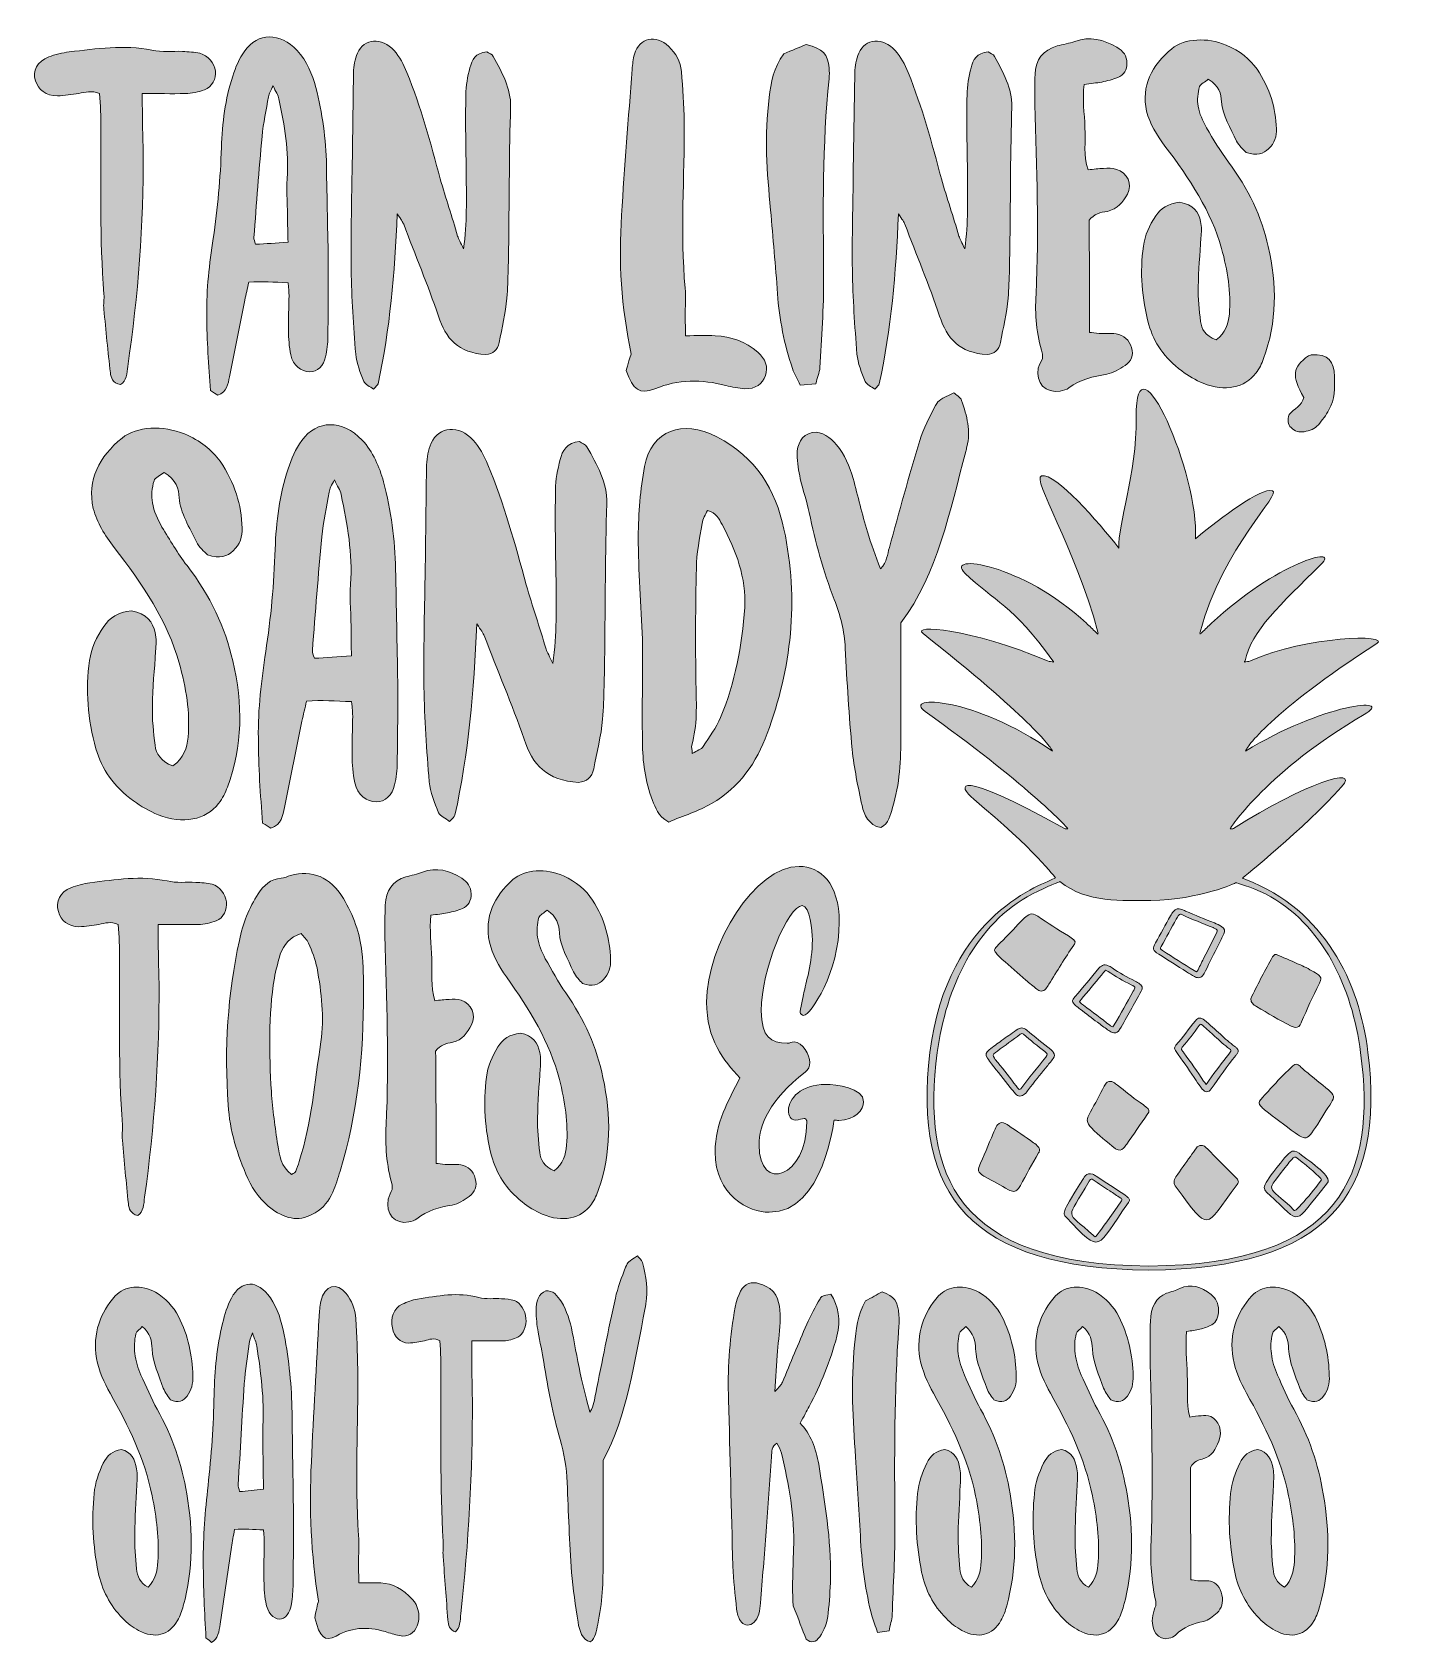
# Model space of a CAD drawing. Header units: inches. Extents: x 0.79 to 5.24, y -5.81 to -0.55.
import ezdxf

# ---------------------------------------------------------------- set-up
doc = ezdxf.new("R2010")
doc.units = ezdxf.units.IN
doc.header["$MEASUREMENT"] = 0
doc.layers.add('Layer 1', color=7, linetype='Continuous')

# ---------------------------------------------------------------- blocks, each defined once
blk = doc.blocks.new('block 4')
at = {"layer": 'Layer 1', "lineweight": 0}
blk.add_open_spline([(1.2382, -5.0155), (1.2316, -5.0065), (1.2205, -4.9931), (1.215, -4.9783), (1.2006, -4.9365), (1.1807, -4.8947), (1.1785, -4.85), (1.1774, -4.8247), (1.173, -4.7979), (1.1464, -4.777), (1.1387, -4.7859), (1.1276, -4.7918), (1.1254, -4.8008), (1.121, -4.8216), (1.1188, -4.844), (1.1221, -4.8649), (1.1243, -4.8888), (1.1331, -4.9126), (1.142, -4.935), (1.1586, -4.9722), (1.1752, -5.011), (1.1951, -5.0468), (1.2438, -5.1333), (1.2758, -5.2272), (1.2913, -5.3227), (1.3135, -5.4464), (1.3124, -5.5701), (1.2803, -5.6879), (1.2758, -5.7043), (1.2703, -5.7207), (1.2615, -5.7356), (1.2349, -5.7833), (1.1862, -5.7967), (1.1342, -5.7684), (1.1154, -5.758), (1.0977, -5.7446), (1.0823, -5.7281), (1.0402, -5.6864), (1.0148, -5.6357), (1.0026, -5.5776), (0.9849, -5.4911), (0.9805, -5.4061), (0.9893, -5.3211), (0.9926, -5.2853), (1.0037, -5.2541), (1.0192, -5.2227), (1.0314, -5.1989), (1.0491, -5.181), (1.0778, -5.178), (1.1099, -5.1855), (1.1232, -5.2108), (1.1276, -5.2407), (1.1309, -5.2585), (1.1298, -5.2764), (1.1287, -5.2943), (1.1265, -5.348), (1.1221, -5.4002), (1.1221, -5.4538), (1.121, -5.4911), (1.1243, -5.5299), (1.1276, -5.5671), (1.1298, -5.591), (1.1387, -5.6133), (1.1652, -5.6267), (1.1885, -5.6044), (1.1951, -5.5746), (1.1973, -5.5433), (1.2017, -5.4717), (1.1929, -5.4002), (1.1785, -5.3286), (1.1542, -5.2093), (1.1011, -5.1005), (1.0413, -4.9946), (1.0214, -4.9588), (1.0048, -4.9216), (0.9971, -4.8813), (0.9838, -4.7979), (1.0092, -4.7322), (1.0579, -4.6771), (1.0889, -4.6428), (1.1442, -4.6398), (1.1896, -4.6651), (1.2227, -4.6845), (1.2471, -4.7114), (1.2648, -4.7441), (1.2958, -4.8068), (1.3101, -4.8709), (1.3112, -4.9379), (1.3124, -4.9618), (1.3068, -4.9857), (1.2924, -5.0036), (1.2803, -5.0199), (1.2648, -5.0274), (1.2382, -5.0155)], degree=3, knots=[0, 0, 0, 0, 1, 1, 1, 2, 2, 2, 3, 3, 3, 4, 4, 4, 5, 5, 5, 6, 6, 6, 7, 7, 7, 8, 8, 8, 9, 9, 9, 10, 10, 10, 11, 11, 11, 12, 12, 12, 13, 13, 13, 14, 14, 14, 15, 15, 15, 16, 16, 16, 17, 17, 17, 18, 18, 18, 19, 19, 19, 20, 20, 20, 21, 21, 21, 22, 22, 22, 23, 23, 23, 24, 24, 24, 25, 25, 25, 26, 26, 26, 27, 27, 27, 28, 28, 28, 29, 29, 29, 30, 30, 30, 31, 31, 31, 31], dxfattribs=at)
blk = doc.blocks.new('block 3')
at = {"layer": 'Layer 1'}
blk.add_blockref('block 4', (0, 0), dxfattribs=at)
blk = doc.blocks.new('block 6')
at = {"layer": 'Layer 1', "lineweight": 0}
for points, knots in [([(1.5423, -5.4404), (1.508, -5.4389), (1.4793, -5.4359), (1.4472, -5.4389), (1.4439, -5.4598), (1.4405, -5.4777), (1.4372, -5.497), (1.4372, -5.497), (1.4007, -5.7475), (1.4007, -5.7475), (1.3963, -5.7699), (1.3952, -5.7967), (1.372, -5.8071), (1.3675, -5.8027), (1.362, -5.7982), (1.3542, -5.7923), (1.3498, -5.7103), (1.3454, -5.6283), (1.3454, -5.5463), (1.3443, -5.4613), (1.352, -5.3793), (1.3609, -5.2958), (1.372, -5.1989), (1.3786, -5.099), (1.3808, -4.9991), (1.383, -4.9201), (1.3896, -4.8411), (1.4085, -4.7665), (1.4151, -4.7382), (1.4239, -4.7084), (1.4372, -4.6845), (1.4693, -4.6234), (1.5224, -4.6234), (1.5644, -4.683), (1.5877, -4.7173), (1.6009, -4.7605), (1.6098, -4.8038), (1.6253, -4.8873), (1.6341, -4.9722), (1.6352, -5.0572), (1.6363, -5.166), (1.6385, -5.275), (1.6396, -5.3838), (1.6396, -5.4613), (1.6396, -5.5388), (1.6385, -5.6163), (1.6385, -5.6387), (1.6363, -5.661), (1.633, -5.6819), (1.6286, -5.7117), (1.6131, -5.7312), (1.5943, -5.7312), (1.5744, -5.7312), (1.5545, -5.7103), (1.549, -5.676), (1.5445, -5.6492), (1.5434, -5.6223), (1.5434, -5.5954), (1.5423, -5.5582), (1.5445, -5.5209), (1.5445, -5.4822), (1.5445, -5.4717), (1.5434, -5.4613), (1.5423, -5.4404)], [0, 0, 0, 0, 1, 1, 1, 2, 2, 2, 3, 3, 3, 4, 4, 4, 5, 5, 5, 6, 6, 6, 7, 7, 7, 8, 8, 8, 9, 9, 9, 10, 10, 10, 11, 11, 11, 12, 12, 12, 13, 13, 13, 14, 14, 14, 15, 15, 15, 16, 16, 16, 17, 17, 17, 18, 18, 18, 19, 19, 19, 20, 20, 20, 21, 21, 21, 21]), ([(1.5423, -5.3077), (1.5412, -5.2794), (1.5412, -5.26), (1.5412, -5.2407), (1.5412, -5.1929), (1.5379, -5.1467), (1.5401, -5.1005), (1.5445, -5.0125), (1.5334, -4.9275), (1.5202, -4.8411), (1.518, -4.8277), (1.5124, -4.8172), (1.5058, -4.7979), (1.5003, -4.8142), (1.4958, -4.8232), (1.4947, -4.8336), (1.4892, -4.8768), (1.4826, -4.9186), (1.4793, -4.9633), (1.4715, -5.0737), (1.466, -5.1825), (1.4593, -5.2928), (1.4593, -5.2987), (1.4615, -5.3048), (1.4637, -5.3152), (1.4892, -5.3137), (1.5124, -5.3107), (1.5423, -5.3077)], [0, 0, 0, 0, 1, 1, 1, 2, 2, 2, 3, 3, 3, 4, 4, 4, 5, 5, 5, 6, 6, 6, 7, 7, 7, 8, 8, 8, 9, 9, 9, 9])]:
    blk.add_open_spline(points, degree=3, knots=knots, dxfattribs=at)
blk = doc.blocks.new('block 5')
at = {"layer": 'Layer 1'}
blk.add_blockref('block 6', (0, 0), dxfattribs=at)
blk = doc.blocks.new('block 8')
at = {"layer": 'Layer 1', "lineweight": 0}
blk.add_open_spline([(1.853, -5.6133), (1.8817, -5.6133), (1.9028, -5.6119), (1.9249, -5.6133), (1.9625, -5.6149), (1.9979, -5.6327), (2.0278, -5.667), (2.0466, -5.6879), (2.0532, -5.7162), (2.0466, -5.743), (2.0399, -5.7699), (2.0211, -5.7878), (1.9968, -5.7863), (1.9813, -5.7848), (1.9658, -5.7803), (1.9503, -5.7758), (1.8917, -5.755), (1.8353, -5.755), (1.7788, -5.7863), (1.7412, -5.8057), (1.7258, -5.7908), (1.7092, -5.7267), (1.7114, -5.7177), (1.7125, -5.7073), (1.7158, -5.6953), (1.7169, -5.6864), (1.7202, -5.6774), (1.7213, -5.673), (1.697, -5.5194), (1.6904, -5.3704), (1.6981, -5.2198), (1.7047, -5.0617), (1.7147, -4.9036), (1.7236, -4.7441), (1.7247, -4.7277), (1.7258, -4.7114), (1.7291, -4.695), (1.7412, -4.6412), (1.7811, -4.6294), (1.812, -4.6696), (1.8298, -4.692), (1.8408, -4.7188), (1.843, -4.7516), (1.8463, -4.8068), (1.8485, -4.8604), (1.8496, -4.9156), (1.8508, -5.096), (1.8397, -5.2764), (1.8519, -5.4583), (1.8541, -5.4881), (1.8519, -5.5194), (1.8519, -5.5508), (1.8519, -5.5686), (1.853, -5.588), (1.853, -5.6133)], degree=3, knots=[0, 0, 0, 0, 1, 1, 1, 2, 2, 2, 3, 3, 3, 4, 4, 4, 5, 5, 5, 6, 6, 6, 7, 7, 7, 8, 8, 8, 9, 9, 9, 10, 10, 10, 11, 11, 11, 12, 12, 12, 13, 13, 13, 14, 14, 14, 15, 15, 15, 16, 16, 16, 17, 17, 17, 18, 18, 18, 18], dxfattribs=at)
blk = doc.blocks.new('block 7')
at = {"layer": 'Layer 1'}
blk.add_blockref('block 8', (0, 0), dxfattribs=at)
blk = doc.blocks.new('block 10')
at = {"layer": 'Layer 1', "lineweight": 0}
blk.add_open_spline([(2.1682, -5.7728), (2.1494, -5.7669), (2.1449, -5.7505), (2.1438, -5.7341), (2.1383, -5.6655), (2.1328, -5.5969), (2.1284, -5.5269), (2.1261, -5.5104), (2.1295, -5.4941), (2.1284, -5.4777), (2.1173, -5.2958), (2.1217, -5.1169), (2.1206, -4.9365), (2.1206, -4.8992), (2.1206, -4.8604), (2.1173, -4.8232), (2.0985, -4.8127), (2.083, -4.8187), (2.0675, -4.8232), (2.0509, -4.8261), (2.0332, -4.8306), (2.0155, -4.8306), (1.9879, -4.8306), (1.969, -4.8113), (1.9624, -4.7814), (1.9547, -4.7502), (1.9668, -4.7173), (1.9945, -4.7039), (2.01, -4.6964), (2.0277, -4.6905), (2.0443, -4.6875), (2.1106, -4.6771), (2.1759, -4.6637), (2.2445, -4.6816), (2.2688, -4.689), (2.2943, -4.6845), (2.3186, -4.686), (2.333, -4.6875), (2.3474, -4.6875), (2.3607, -4.692), (2.3806, -4.6994), (2.3961, -4.7248), (2.3983, -4.7502), (2.4005, -4.7739), (2.3905, -4.8023), (2.3717, -4.8113), (2.3573, -4.8187), (2.3408, -4.8232), (2.3252, -4.8232), (2.2921, -4.8247), (2.2589, -4.8232), (2.2213, -4.8232), (2.2213, -4.8232), (2.2213, -4.8575), (2.2213, -4.8575), (2.2213, -4.9097), (2.2224, -4.9633), (2.2235, -5.0155), (2.2246, -5.2496), (2.2113, -5.4836), (2.1859, -5.7132), (2.1836, -5.7356), (2.1836, -5.761), (2.1682, -5.7728)], degree=3, knots=[0, 0, 0, 0, 1, 1, 1, 2, 2, 2, 3, 3, 3, 4, 4, 4, 5, 5, 5, 6, 6, 6, 7, 7, 7, 8, 8, 8, 9, 9, 9, 10, 10, 10, 11, 11, 11, 12, 12, 12, 13, 13, 13, 14, 14, 14, 15, 15, 15, 16, 16, 16, 17, 17, 17, 18, 18, 18, 19, 19, 19, 20, 20, 20, 21, 21, 21, 21], dxfattribs=at)
blk = doc.blocks.new('block 9')
at = {"layer": 'Layer 1'}
blk.add_blockref('block 10', (0, 0), dxfattribs=at)
blk = doc.blocks.new('block 12')
at = {"layer": 'Layer 1', "lineweight": 0}
blk.add_open_spline([(2.6503, -5.2123), (2.6503, -5.2123), (2.6503, -5.5373), (2.6503, -5.5373), (2.6503, -5.6089), (2.6481, -5.6804), (2.6326, -5.7475), (2.6282, -5.7699), (2.6248, -5.7937), (2.6083, -5.8057), (2.5817, -5.7982), (2.5729, -5.7684), (2.5684, -5.7416), (2.5596, -5.6879), (2.5518, -5.6327), (2.5474, -5.579), (2.5408, -5.4806), (2.5364, -5.3838), (2.533, -5.2853), (2.5308, -5.2376), (2.5231, -5.1899), (2.5098, -5.1452), (2.4866, -5.0632), (2.47, -4.9783), (2.4567, -4.8933), (2.4523, -4.8604), (2.4434, -4.8277), (2.4379, -4.7948), (2.4346, -4.7725), (2.4313, -4.7486), (2.4313, -4.7248), (2.4313, -4.695), (2.4401, -4.6696), (2.4633, -4.6607), (2.4854, -4.6577), (2.501, -4.6755), (2.5142, -4.6964), (2.5319, -4.7248), (2.5419, -4.7591), (2.5496, -4.7948), (2.5596, -4.8456), (2.5684, -4.8977), (2.5795, -4.9484), (2.5872, -4.9842), (2.5972, -5.017), (2.6072, -5.0558), (2.6215, -5.0349), (2.6215, -5.014), (2.6259, -4.9946), (2.647, -4.8918), (2.6669, -4.7874), (2.6901, -4.6845), (2.6979, -4.6502), (2.7111, -4.6159), (2.7233, -4.5831), (2.731, -4.5653), (2.7321, -4.5667), (2.762, -4.5458), (2.7664, -4.5519), (2.7764, -4.5593), (2.7786, -4.5682), (2.7897, -4.613), (2.7985, -4.6577), (2.7897, -4.7024), (2.7886, -4.7069), (2.7886, -4.7114), (2.7875, -4.7159), (2.7532, -4.8888), (2.7288, -5.0692), (2.6503, -5.2123)], degree=3, knots=[0, 0, 0, 0, 1, 1, 1, 2, 2, 2, 3, 3, 3, 4, 4, 4, 5, 5, 5, 6, 6, 6, 7, 7, 7, 8, 8, 8, 9, 9, 9, 10, 10, 10, 11, 11, 11, 12, 12, 12, 13, 13, 13, 14, 14, 14, 15, 15, 15, 16, 16, 16, 17, 17, 17, 18, 18, 18, 19, 19, 19, 20, 20, 20, 21, 21, 21, 22, 22, 22, 23, 23, 23, 23], dxfattribs=at)
blk = doc.blocks.new('block 11')
at = {"layer": 'Layer 1'}
blk.add_blockref('block 12', (0, 0), dxfattribs=at)
blk = doc.blocks.new('block 14')
at = {"layer": 'Layer 1', "lineweight": 0}
blk.add_open_spline([(3.2927, -5.0915), (3.3281, -5.1273), (3.3447, -5.175), (3.3536, -5.2257), (3.3735, -5.348), (3.3945, -5.4702), (3.3923, -5.5985), (3.3912, -5.6357), (3.389, -5.6745), (3.3846, -5.7117), (3.3823, -5.7416), (3.3724, -5.7669), (3.3569, -5.7893), (3.3447, -5.8057), (3.3292, -5.8116), (3.3127, -5.7967), (3.3005, -5.7655), (3.2883, -5.7326), (3.2706, -5.6879), (3.2695, -5.676), (3.2684, -5.6506), (3.2684, -5.6238), (3.2684, -5.6238), (3.2717, -5.5031), (3.2717, -5.5031), (3.2761, -5.3927), (3.2562, -5.2913), (3.2319, -5.1899), (3.2297, -5.178), (3.2219, -5.1676), (3.2175, -5.1571), (3.1987, -5.1676), (3.2009, -5.1855), (3.1998, -5.2019), (3.1932, -5.2823), (3.1876, -5.3629), (3.1821, -5.4449), (3.1766, -5.5224), (3.1699, -5.6014), (3.1633, -5.679), (3.1633, -5.6908), (3.1611, -5.7028), (3.1578, -5.7147), (3.1522, -5.7371), (3.1368, -5.752), (3.1213, -5.7505), (3.1058, -5.749), (3.0958, -5.7385), (3.0903, -5.7192), (3.0881, -5.7132), (3.0859, -5.7058), (3.0859, -5.6983), (3.0814, -5.6521), (3.0748, -5.6044), (3.0737, -5.5582), (3.0682, -5.3763), (3.0648, -5.1959), (3.0593, -5.0155), (3.056, -4.9201), (3.0626, -4.8247), (3.0781, -4.7307), (3.0936, -4.6339), (3.129, -4.613), (3.1943, -4.6532), (3.1987, -4.6562), (3.2031, -4.6607), (3.2065, -4.6637), (3.2275, -4.692), (3.2297, -4.7277), (3.2275, -4.7636), (3.2253, -4.7993), (3.2208, -4.8351), (3.2186, -4.8709), (3.2186, -4.8709), (3.2109, -4.9887), (3.2109, -4.9887), (3.2241, -4.9738), (3.2319, -4.9678), (3.2352, -4.9588), (3.2618, -4.8963), (3.2872, -4.8321), (3.3149, -4.7695), (3.327, -4.7412), (3.3425, -4.7128), (3.358, -4.686), (3.3635, -4.6771), (3.3646, -4.6771), (3.3934, -4.6711), (3.4177, -4.7098), (3.4266, -4.7546), (3.4133, -4.8082), (3.3912, -4.8902), (3.3602, -4.9663), (3.3226, -5.0379), (3.3149, -5.0528), (3.306, -5.0692), (3.2927, -5.0915)], degree=3, knots=[0, 0, 0, 0, 1, 1, 1, 2, 2, 2, 3, 3, 3, 4, 4, 4, 5, 5, 5, 6, 6, 6, 7, 7, 7, 8, 8, 8, 9, 9, 9, 10, 10, 10, 11, 11, 11, 12, 12, 12, 13, 13, 13, 14, 14, 14, 15, 15, 15, 16, 16, 16, 17, 17, 17, 18, 18, 18, 19, 19, 19, 20, 20, 20, 21, 21, 21, 22, 22, 22, 23, 23, 23, 24, 24, 24, 25, 25, 25, 26, 26, 26, 27, 27, 27, 28, 28, 28, 29, 29, 29, 30, 30, 30, 31, 31, 31, 32, 32, 32, 32], dxfattribs=at)
blk = doc.blocks.new('block 13')
at = {"layer": 'Layer 1'}
blk.add_blockref('block 14', (0, 0), dxfattribs=at)
blk = doc.blocks.new('block 16')
at = {"layer": 'Layer 1', "lineweight": 0}
blk.add_open_spline([(3.5061, -4.6935), (3.526, -4.683), (3.5437, -4.6726), (3.5603, -4.6637), (3.6012, -4.6785), (3.6123, -4.6935), (3.6156, -4.7397), (3.6167, -4.7516), (3.6167, -4.7636), (3.6156, -4.7755), (3.599, -4.9917), (3.6012, -5.2078), (3.6023, -5.424), (3.6034, -5.5224), (3.5968, -5.6208), (3.5935, -5.7177), (3.5924, -5.7341), (3.5868, -5.7505), (3.5835, -5.7699), (3.5835, -5.7699), (3.5459, -5.7744), (3.5459, -5.7744), (3.5393, -5.755), (3.5315, -5.7385), (3.5271, -5.7207), (3.5072, -5.6417), (3.495, -5.5597), (3.4906, -5.4762), (3.4861, -5.3852), (3.4795, -5.2943), (3.474, -5.2033), (3.4652, -5.0811), (3.4585, -4.9588), (3.4707, -4.8366), (3.4751, -4.7874), (3.4806, -4.7397), (3.5061, -4.6935)], degree=3, knots=[0, 0, 0, 0, 1, 1, 1, 2, 2, 2, 3, 3, 3, 4, 4, 4, 5, 5, 5, 6, 6, 6, 7, 7, 7, 8, 8, 8, 9, 9, 9, 10, 10, 10, 11, 11, 11, 12, 12, 12, 12], dxfattribs=at)
blk = doc.blocks.new('block 15')
at = {"layer": 'Layer 1'}
blk.add_blockref('block 16', (0, 0), dxfattribs=at)
blk = doc.blocks.new('block 18')
at = {"layer": 'Layer 1', "lineweight": 0}
blk.add_open_spline([(3.9252, -5.0155), (3.9186, -5.0065), (3.9075, -4.9931), (3.902, -4.9783), (3.8876, -4.9365), (3.8677, -4.8947), (3.8655, -4.85), (3.8644, -4.8247), (3.86, -4.7979), (3.8334, -4.777), (3.8257, -4.7859), (3.8146, -4.7918), (3.8124, -4.8008), (3.808, -4.8216), (3.8058, -4.844), (3.8091, -4.8649), (3.8113, -4.8888), (3.8201, -4.9126), (3.829, -4.935), (3.8456, -4.9722), (3.8622, -5.011), (3.8821, -5.0468), (3.9308, -5.1333), (3.9629, -5.2272), (3.9783, -5.3227), (4.0005, -5.4464), (3.9994, -5.5701), (3.9673, -5.6879), (3.9629, -5.7043), (3.9573, -5.7207), (3.9485, -5.7356), (3.9219, -5.7833), (3.8732, -5.7967), (3.8213, -5.7684), (3.8024, -5.758), (3.7847, -5.7446), (3.7693, -5.7281), (3.7272, -5.6864), (3.7018, -5.6357), (3.6896, -5.5776), (3.6719, -5.4911), (3.6675, -5.4061), (3.6763, -5.3211), (3.6797, -5.2853), (3.6907, -5.2541), (3.7062, -5.2227), (3.7184, -5.1989), (3.7361, -5.181), (3.7648, -5.178), (3.7969, -5.1855), (3.8102, -5.2108), (3.8146, -5.2407), (3.8179, -5.2585), (3.8168, -5.2764), (3.8157, -5.2943), (3.8135, -5.348), (3.8091, -5.4002), (3.8091, -5.4538), (3.808, -5.4911), (3.8113, -5.5299), (3.8146, -5.5671), (3.8168, -5.591), (3.8257, -5.6133), (3.8522, -5.6267), (3.8755, -5.6044), (3.8821, -5.5746), (3.8843, -5.5433), (3.8887, -5.4717), (3.8799, -5.4002), (3.8655, -5.3286), (3.8412, -5.2093), (3.7881, -5.1005), (3.7283, -4.9946), (3.7084, -4.9588), (3.6918, -4.9216), (3.6841, -4.8813), (3.6708, -4.7979), (3.6962, -4.7322), (3.7449, -4.6771), (3.7759, -4.6428), (3.8312, -4.6398), (3.8766, -4.6651), (3.9097, -4.6845), (3.9341, -4.7114), (3.9518, -4.7441), (3.9828, -4.8068), (3.9972, -4.8709), (3.9983, -4.9379), (3.9994, -4.9618), (3.9938, -4.9857), (3.9794, -5.0036), (3.9673, -5.0199), (3.9518, -5.0274), (3.9252, -5.0155)], degree=3, knots=[0, 0, 0, 0, 1, 1, 1, 2, 2, 2, 3, 3, 3, 4, 4, 4, 5, 5, 5, 6, 6, 6, 7, 7, 7, 8, 8, 8, 9, 9, 9, 10, 10, 10, 11, 11, 11, 12, 12, 12, 13, 13, 13, 14, 14, 14, 15, 15, 15, 16, 16, 16, 17, 17, 17, 18, 18, 18, 19, 19, 19, 20, 20, 20, 21, 21, 21, 22, 22, 22, 23, 23, 23, 24, 24, 24, 25, 25, 25, 26, 26, 26, 27, 27, 27, 28, 28, 28, 29, 29, 29, 30, 30, 30, 31, 31, 31, 31], dxfattribs=at)
blk = doc.blocks.new('block 17')
at = {"layer": 'Layer 1'}
blk.add_blockref('block 18', (0, 0), dxfattribs=at)
blk = doc.blocks.new('block 20')
at = {"layer": 'Layer 1', "lineweight": 0}
blk.add_open_spline([(4.3067, -5.0155), (4.3001, -5.0065), (4.289, -4.9931), (4.2835, -4.9783), (4.2691, -4.9365), (4.2492, -4.8947), (4.247, -4.85), (4.2459, -4.8247), (4.2414, -4.7979), (4.2149, -4.777), (4.2072, -4.7859), (4.1961, -4.7918), (4.1939, -4.8008), (4.1895, -4.8216), (4.1873, -4.844), (4.1906, -4.8649), (4.1928, -4.8888), (4.2016, -4.9126), (4.2105, -4.935), (4.2271, -4.9722), (4.2437, -5.011), (4.2636, -5.0468), (4.3123, -5.1333), (4.3443, -5.2272), (4.3598, -5.3227), (4.3819, -5.4464), (4.3808, -5.5701), (4.3488, -5.6879), (4.3443, -5.7043), (4.3388, -5.7207), (4.33, -5.7356), (4.3034, -5.7833), (4.2547, -5.7967), (4.2027, -5.7684), (4.1839, -5.758), (4.1662, -5.7446), (4.1508, -5.7281), (4.1087, -5.6864), (4.0833, -5.6357), (4.0711, -5.5776), (4.0534, -5.4911), (4.049, -5.4061), (4.0578, -5.3211), (4.0611, -5.2853), (4.0722, -5.2541), (4.0877, -5.2227), (4.0998, -5.1989), (4.1176, -5.181), (4.1463, -5.178), (4.1784, -5.1855), (4.1917, -5.2108), (4.1961, -5.2407), (4.1994, -5.2585), (4.1983, -5.2764), (4.1972, -5.2943), (4.195, -5.348), (4.1906, -5.4002), (4.1906, -5.4538), (4.1895, -5.4911), (4.1928, -5.5299), (4.1961, -5.5671), (4.1983, -5.591), (4.2072, -5.6133), (4.2337, -5.6267), (4.257, -5.6044), (4.2636, -5.5746), (4.2658, -5.5433), (4.2702, -5.4717), (4.2614, -5.4002), (4.247, -5.3286), (4.2227, -5.2093), (4.1695, -5.1005), (4.1098, -4.9946), (4.0899, -4.9588), (4.0733, -4.9216), (4.0656, -4.8813), (4.0523, -4.7979), (4.0777, -4.7322), (4.1264, -4.6771), (4.1574, -4.6428), (4.2127, -4.6398), (4.2581, -4.6651), (4.2913, -4.6845), (4.3156, -4.7114), (4.3333, -4.7441), (4.3643, -4.8068), (4.3786, -4.8709), (4.3797, -4.9379), (4.3808, -4.9618), (4.3753, -4.9857), (4.3609, -5.0036), (4.3488, -5.0199), (4.3333, -5.0274), (4.3067, -5.0155)], degree=3, knots=[0, 0, 0, 0, 1, 1, 1, 2, 2, 2, 3, 3, 3, 4, 4, 4, 5, 5, 5, 6, 6, 6, 7, 7, 7, 8, 8, 8, 9, 9, 9, 10, 10, 10, 11, 11, 11, 12, 12, 12, 13, 13, 13, 14, 14, 14, 15, 15, 15, 16, 16, 16, 17, 17, 17, 18, 18, 18, 19, 19, 19, 20, 20, 20, 21, 21, 21, 22, 22, 22, 23, 23, 23, 24, 24, 24, 25, 25, 25, 26, 26, 26, 27, 27, 27, 28, 28, 28, 29, 29, 29, 30, 30, 30, 31, 31, 31, 31], dxfattribs=at)
blk = doc.blocks.new('block 19')
at = {"layer": 'Layer 1'}
blk.add_blockref('block 20', (0, 0), dxfattribs=at)
blk = doc.blocks.new('block 22')
at = {"layer": 'Layer 1', "lineweight": 0}
blk.add_open_spline([(4.5643, -5.0722), (4.5776, -5.0706), (4.5897, -5.0677), (4.6019, -5.0677), (4.6119, -5.0662), (4.6229, -5.0662), (4.6329, -5.0706), (4.6594, -5.0811), (4.6727, -5.1199), (4.6594, -5.1512), (4.6495, -5.1765), (4.6351, -5.2003), (4.6108, -5.2078), (4.5942, -5.2108), (4.5787, -5.2168), (4.5665, -5.2362), (4.5676, -5.3569), (4.5676, -5.4777), (4.5676, -5.6029), (4.5743, -5.6029), (4.582, -5.6059), (4.5908, -5.6059), (4.6052, -5.6074), (4.6185, -5.6044), (4.6318, -5.6074), (4.6506, -5.6119), (4.6639, -5.6267), (4.6694, -5.6521), (4.6749, -5.6774), (4.6683, -5.6969), (4.6539, -5.7103), (4.6395, -5.7222), (4.6251, -5.7356), (4.6097, -5.7385), (4.5765, -5.746), (4.5444, -5.7565), (4.5178, -5.7833), (4.5123, -5.7893), (4.5046, -5.7923), (4.4968, -5.7937), (4.4614, -5.8027), (4.436, -5.7669), (4.4437, -5.7192), (4.4459, -5.7073), (4.4503, -5.6969), (4.4537, -5.6879), (4.4537, -5.6819), (4.4548, -5.6774), (4.4537, -5.673), (4.4393, -5.6089), (4.4349, -5.5433), (4.4382, -5.4777), (4.4459, -5.2719), (4.4393, -5.0662), (4.4349, -4.859), (4.4349, -4.8261), (4.4349, -4.7934), (4.436, -4.7605), (4.4371, -4.7128), (4.4548, -4.6816), (4.4891, -4.6682), (4.5035, -4.6637), (4.5189, -4.6592), (4.5322, -4.6532), (4.5687, -4.6353), (4.6019, -4.6473), (4.634, -4.6726), (4.6495, -4.6845), (4.6583, -4.7009), (4.6583, -4.7233), (4.6594, -4.7457), (4.6506, -4.7636), (4.6362, -4.771), (4.624, -4.7784), (4.6108, -4.7814), (4.5975, -4.7859), (4.5842, -4.7889), (4.571, -4.7904), (4.5543, -4.7934), (4.5499, -4.8411), (4.5554, -4.8873), (4.5565, -4.935), (4.5588, -4.9797), (4.5521, -5.0244), (4.5643, -5.0722)], degree=3, knots=[0, 0, 0, 0, 1, 1, 1, 2, 2, 2, 3, 3, 3, 4, 4, 4, 5, 5, 5, 6, 6, 6, 7, 7, 7, 8, 8, 8, 9, 9, 9, 10, 10, 10, 11, 11, 11, 12, 12, 12, 13, 13, 13, 14, 14, 14, 15, 15, 15, 16, 16, 16, 17, 17, 17, 18, 18, 18, 19, 19, 19, 20, 20, 20, 21, 21, 21, 22, 22, 22, 23, 23, 23, 24, 24, 24, 25, 25, 25, 26, 26, 26, 27, 27, 27, 28, 28, 28, 28], dxfattribs=at)
blk = doc.blocks.new('block 21')
at = {"layer": 'Layer 1'}
blk.add_blockref('block 22', (0, 0), dxfattribs=at)
blk = doc.blocks.new('block 24')
at = {"layer": 'Layer 1', "lineweight": 0}
blk.add_open_spline([(4.9469, -5.0155), (4.9403, -5.0065), (4.9292, -4.9931), (4.9237, -4.9783), (4.9093, -4.9365), (4.8894, -4.8947), (4.8872, -4.85), (4.8861, -4.8247), (4.8817, -4.7979), (4.8551, -4.777), (4.8474, -4.7859), (4.8363, -4.7918), (4.8341, -4.8008), (4.8297, -4.8216), (4.8275, -4.844), (4.8308, -4.8649), (4.833, -4.8888), (4.8418, -4.9126), (4.8507, -4.935), (4.8673, -4.9722), (4.8839, -5.011), (4.9038, -5.0468), (4.9525, -5.1333), (4.9846, -5.2272), (5, -5.3227), (5.0222, -5.4464), (5.0211, -5.5701), (4.989, -5.6879), (4.9846, -5.7043), (4.979, -5.7207), (4.9702, -5.7356), (4.9436, -5.7833), (4.8949, -5.7967), (4.843, -5.7684), (4.8241, -5.758), (4.8064, -5.7446), (4.791, -5.7281), (4.7489, -5.6864), (4.7235, -5.6357), (4.7113, -5.5776), (4.6936, -5.4911), (4.6892, -5.4061), (4.698, -5.3211), (4.7014, -5.2853), (4.7124, -5.2541), (4.7279, -5.2227), (4.7401, -5.1989), (4.7578, -5.181), (4.7865, -5.178), (4.8186, -5.1855), (4.8319, -5.2108), (4.8363, -5.2407), (4.8396, -5.2585), (4.8385, -5.2764), (4.8374, -5.2943), (4.8352, -5.348), (4.8308, -5.4002), (4.8308, -5.4538), (4.8297, -5.4911), (4.833, -5.5299), (4.8363, -5.5671), (4.8385, -5.591), (4.8474, -5.6133), (4.8739, -5.6267), (4.8972, -5.6044), (4.9038, -5.5746), (4.906, -5.5433), (4.9104, -5.4717), (4.9016, -5.4002), (4.8872, -5.3286), (4.8629, -5.2093), (4.8098, -5.1005), (4.75, -4.9946), (4.7301, -4.9588), (4.7135, -4.9216), (4.7058, -4.8813), (4.6925, -4.7979), (4.7179, -4.7322), (4.7666, -4.6771), (4.7976, -4.6428), (4.8529, -4.6398), (4.8983, -4.6651), (4.9314, -4.6845), (4.9558, -4.7114), (4.9735, -4.7441), (5.0045, -4.8068), (5.0188, -4.8709), (5.02, -4.9379), (5.0211, -4.9618), (5.0155, -4.9857), (5.0011, -5.0036), (4.989, -5.0199), (4.9735, -5.0274), (4.9469, -5.0155)], degree=3, knots=[0, 0, 0, 0, 1, 1, 1, 2, 2, 2, 3, 3, 3, 4, 4, 4, 5, 5, 5, 6, 6, 6, 7, 7, 7, 8, 8, 8, 9, 9, 9, 10, 10, 10, 11, 11, 11, 12, 12, 12, 13, 13, 13, 14, 14, 14, 15, 15, 15, 16, 16, 16, 17, 17, 17, 18, 18, 18, 19, 19, 19, 20, 20, 20, 21, 21, 21, 22, 22, 22, 23, 23, 23, 24, 24, 24, 25, 25, 25, 26, 26, 26, 27, 27, 27, 28, 28, 28, 29, 29, 29, 30, 30, 30, 31, 31, 31, 31], dxfattribs=at)
blk = doc.blocks.new('block 23')
at = {"layer": 'Layer 1'}
blk.add_blockref('block 24', (0, 0), dxfattribs=at)
blk = doc.blocks.new('block 2')
at = {"layer": 'Layer 1'}
for name in ['block 11', 'block 5', 'block 13', 'block 3', 'block 7', 'block 9', 'block 15', 'block 17', 'block 19', 'block 21', 'block 23']:
    blk.add_blockref(name, (0, 0), dxfattribs=at)
blk = doc.blocks.new('block 27')
at = {"layer": 'Layer 1', "lineweight": 0}
blk.add_open_spline([(1.3592, -2.2597), (1.3489, -2.2496), (1.3318, -2.2345), (1.3233, -2.2177), (1.3011, -2.1706), (1.2703, -2.1237), (1.2669, -2.0733), (1.2651, -2.0447), (1.2583, -2.0145), (1.2173, -1.991), (1.2053, -2.0011), (1.1882, -2.0078), (1.1848, -2.0179), (1.1779, -2.0414), (1.1745, -2.0665), (1.1796, -2.0901), (1.1831, -2.1169), (1.1967, -2.1438), (1.2104, -2.169), (1.2361, -2.211), (1.2617, -2.2546), (1.2925, -2.2949), (1.3678, -2.3923), (1.4173, -2.4981), (1.4413, -2.6055), (1.4755, -2.7449), (1.4738, -2.8843), (1.4242, -3.0169), (1.4173, -3.0354), (1.4088, -3.0538), (1.3951, -3.0706), (1.3541, -3.1244), (1.2788, -3.1395), (1.1985, -3.1076), (1.1694, -3.0958), (1.142, -3.0807), (1.1181, -3.0622), (1.0531, -3.0152), (1.0138, -2.9581), (0.995, -2.8926), (0.9676, -2.7953), (0.9607, -2.6996), (0.9744, -2.6038), (0.9796, -2.5636), (0.9967, -2.5283), (1.0206, -2.493), (1.0394, -2.4662), (1.0668, -2.446), (1.1112, -2.4426), (1.1608, -2.4511), (1.1813, -2.4796), (1.1882, -2.5132), (1.1933, -2.5333), (1.1916, -2.5535), (1.1899, -2.5736), (1.1865, -2.6341), (1.1796, -2.6928), (1.1796, -2.7533), (1.1779, -2.7953), (1.1831, -2.8389), (1.1882, -2.8809), (1.1916, -2.9078), (1.2053, -2.933), (1.2464, -2.948), (1.2822, -2.9229), (1.2925, -2.8893), (1.2959, -2.854), (1.3028, -2.7734), (1.2891, -2.6928), (1.2669, -2.6123), (1.2292, -2.4779), (1.1472, -2.3553), (1.0548, -2.2361), (1.024, -2.1958), (0.9984, -2.1539), (0.9864, -2.1085), (0.9659, -2.0145), (1.0052, -1.9406), (1.0805, -1.8785), (1.1283, -1.8399), (1.2138, -1.8365), (1.284, -1.8651), (1.3353, -1.8869), (1.3729, -1.9171), (1.4002, -1.954), (1.4481, -2.0246), (1.4703, -2.0968), (1.4721, -2.1723), (1.4738, -2.1992), (1.4652, -2.2261), (1.443, -2.2462), (1.4242, -2.2647), (1.4002, -2.2731), (1.3592, -2.2597)], degree=3, knots=[0, 0, 0, 0, 1, 1, 1, 2, 2, 2, 3, 3, 3, 4, 4, 4, 5, 5, 5, 6, 6, 6, 7, 7, 7, 8, 8, 8, 9, 9, 9, 10, 10, 10, 11, 11, 11, 12, 12, 12, 13, 13, 13, 14, 14, 14, 15, 15, 15, 16, 16, 16, 17, 17, 17, 18, 18, 18, 19, 19, 19, 20, 20, 20, 21, 21, 21, 22, 22, 22, 23, 23, 23, 24, 24, 24, 25, 25, 25, 26, 26, 26, 27, 27, 27, 28, 28, 28, 29, 29, 29, 30, 30, 30, 31, 31, 31, 31], dxfattribs=at)
blk = doc.blocks.new('block 26')
at = {"layer": 'Layer 1'}
blk.add_blockref('block 27', (0, 0), dxfattribs=at)
blk = doc.blocks.new('block 29')
at = {"layer": 'Layer 1', "lineweight": 0}
for points, knots in [([(1.8295, -2.7382), (1.7765, -2.7365), (1.7321, -2.7331), (1.6824, -2.7365), (1.6773, -2.76), (1.6722, -2.7802), (1.667, -2.802), (1.667, -2.802), (1.6106, -3.084), (1.6106, -3.084), (1.6038, -3.1092), (1.6021, -3.1395), (1.5662, -3.1512), (1.5593, -3.1462), (1.5508, -3.1411), (1.5388, -3.1344), (1.532, -3.0421), (1.5251, -2.9497), (1.5251, -2.8574), (1.5234, -2.7617), (1.5354, -2.6693), (1.5491, -2.5753), (1.5662, -2.4662), (1.5764, -2.3537), (1.5799, -2.2412), (1.5833, -2.1522), (1.5935, -2.0632), (1.6226, -1.9792), (1.6329, -1.9473), (1.6465, -1.9138), (1.667, -1.8869), (1.7167, -1.818), (1.7987, -1.818), (1.8637, -1.8852), (1.8996, -1.9238), (1.9201, -1.9725), (1.9338, -2.0212), (1.9578, -2.1152), (1.9714, -2.211), (1.9732, -2.3066), (1.9749, -2.4292), (1.9783, -2.5518), (1.98, -2.6744), (1.98, -2.7617), (1.98, -2.849), (1.9783, -2.9363), (1.9783, -2.9615), (1.9749, -2.9867), (1.9697, -3.0102), (1.9629, -3.0438), (1.939, -3.0656), (1.9099, -3.0656), (1.8791, -3.0656), (1.8483, -3.0421), (1.8398, -3.0035), (1.8329, -2.9732), (1.8312, -2.943), (1.8312, -2.9128), (1.8295, -2.8708), (1.8329, -2.8288), (1.8329, -2.7852), (1.8329, -2.7734), (1.8312, -2.7617), (1.8295, -2.7382)], [0, 0, 0, 0, 1, 1, 1, 2, 2, 2, 3, 3, 3, 4, 4, 4, 5, 5, 5, 6, 6, 6, 7, 7, 7, 8, 8, 8, 9, 9, 9, 10, 10, 10, 11, 11, 11, 12, 12, 12, 13, 13, 13, 14, 14, 14, 15, 15, 15, 16, 16, 16, 17, 17, 17, 18, 18, 18, 19, 19, 19, 20, 20, 20, 21, 21, 21, 21]), ([(1.8295, -2.5887), (1.8278, -2.5568), (1.8278, -2.535), (1.8278, -2.5132), (1.8278, -2.4594), (1.8227, -2.4074), (1.8261, -2.3553), (1.8329, -2.2563), (1.8158, -2.1606), (1.7953, -2.0632), (1.7919, -2.0481), (1.7833, -2.0363), (1.7731, -2.0145), (1.7645, -2.033), (1.7577, -2.0431), (1.756, -2.0548), (1.7474, -2.1035), (1.7372, -2.1505), (1.7321, -2.2009), (1.7201, -2.3251), (1.7115, -2.4477), (1.7013, -2.5719), (1.7013, -2.5786), (1.7047, -2.5854), (1.7081, -2.5971), (1.7474, -2.5955), (1.7833, -2.5921), (1.8295, -2.5887)], [0, 0, 0, 0, 1, 1, 1, 2, 2, 2, 3, 3, 3, 4, 4, 4, 5, 5, 5, 6, 6, 6, 7, 7, 7, 8, 8, 8, 9, 9, 9, 9])]:
    blk.add_open_spline(points, degree=3, knots=knots, dxfattribs=at)
blk = doc.blocks.new('block 28')
at = {"layer": 'Layer 1'}
blk.add_blockref('block 29', (0, 0), dxfattribs=at)
blk = doc.blocks.new('block 31')
at = {"layer": 'Layer 1', "lineweight": 0}
blk.add_open_spline([(2.4862, -2.6139), (2.4999, -2.5165), (2.4965, -2.4292), (2.4965, -2.3419), (2.4948, -2.2445), (2.4931, -2.1455), (2.4948, -2.0481), (2.4948, -2.0145), (2.5016, -1.9809), (2.5101, -1.949), (2.517, -1.9205), (2.5307, -1.8936), (2.5734, -1.8903), (2.5803, -1.8953), (2.5939, -1.8986), (2.5974, -1.9071), (2.6299, -1.9658), (2.6641, -2.0246), (2.6623, -2.0917), (2.6572, -2.2546), (2.6572, -2.4192), (2.6555, -2.582), (2.6538, -2.6542), (2.6538, -2.7247), (2.6487, -2.7953), (2.6435, -2.8507), (2.6299, -2.9044), (2.6196, -2.9581), (2.6145, -2.985), (2.5957, -3.0001), (2.57, -3.0018), (2.4657, -2.9967), (2.4195, -2.943), (2.3922, -2.8607), (2.3528, -2.7466), (2.3049, -2.6358), (2.2622, -2.5232), (2.2588, -2.5149), (2.2519, -2.5065), (2.2383, -2.4846), (2.228, -2.7046), (2.2109, -2.9094), (2.1665, -3.1092), (2.1647, -3.1143), (2.1579, -3.1193), (2.1494, -3.1294), (2.1357, -3.1193), (2.1186, -3.1126), (2.1134, -3.1009), (2.0997, -3.069), (2.0861, -3.0337), (2.0827, -3.0001), (2.0741, -2.8977), (2.0673, -2.7936), (2.0656, -2.6912), (2.0638, -2.5703), (2.0673, -2.4511), (2.069, -2.3318), (2.069, -2.3318), (2.0741, -1.9658), (2.0741, -1.9658), (2.0758, -1.9423), (2.0792, -1.9171), (2.0895, -1.8953), (2.1134, -1.8399), (2.1801, -1.8349), (2.2263, -1.8852), (2.2468, -1.9071), (2.2622, -1.9373), (2.2742, -1.9658), (2.3272, -2.0934), (2.3631, -2.2244), (2.399, -2.357), (2.4195, -2.4276), (2.4435, -2.4964), (2.464, -2.5669), (2.4691, -2.5786), (2.4742, -2.5904), (2.4862, -2.6139)], degree=3, knots=[0, 0, 0, 0, 1, 1, 1, 2, 2, 2, 3, 3, 3, 4, 4, 4, 5, 5, 5, 6, 6, 6, 7, 7, 7, 8, 8, 8, 9, 9, 9, 10, 10, 10, 11, 11, 11, 12, 12, 12, 13, 13, 13, 14, 14, 14, 15, 15, 15, 16, 16, 16, 17, 17, 17, 18, 18, 18, 19, 19, 19, 20, 20, 20, 21, 21, 21, 22, 22, 22, 23, 23, 23, 24, 24, 24, 25, 25, 25, 26, 26, 26, 26], dxfattribs=at)
blk = doc.blocks.new('block 30')
at = {"layer": 'Layer 1'}
blk.add_blockref('block 31', (0, 0), dxfattribs=at)
blk = doc.blocks.new('block 33')
at = {"layer": 'Layer 1', "lineweight": 0}
for points, knots in [([(2.8642, -3.1311), (2.8283, -3.1109), (2.8215, -3.084), (2.8112, -3.0605), (2.7872, -2.9984), (2.7787, -2.933), (2.7787, -2.8691), (2.777, -2.7885), (2.7787, -2.7079), (2.7787, -2.6273), (2.7787, -2.6273), (2.7787, -2.535), (2.7787, -2.535), (2.7736, -2.4242), (2.765, -2.3117), (2.765, -2.2009), (2.765, -2.1237), (2.7719, -2.0464), (2.7855, -1.9709), (2.8078, -1.8533), (2.9087, -1.8164), (3.0215, -1.8751), (3.1498, -1.9406), (3.213, -2.0481), (3.2404, -2.1757), (3.29, -2.4091), (3.2643, -2.6307), (3.1857, -2.8423), (3.1515, -2.9363), (3.0951, -3.0186), (3.0044, -3.0706), (2.9617, -3.0958), (2.9121, -3.1109), (2.8642, -3.1311)], [0, 0, 0, 0, 1, 1, 1, 2, 2, 2, 3, 3, 3, 4, 4, 4, 5, 5, 5, 6, 6, 6, 7, 7, 7, 8, 8, 8, 9, 9, 9, 10, 10, 10, 11, 11, 11, 11]), ([(2.9907, -2.1152), (2.9839, -2.1287), (2.9754, -2.1421), (2.9737, -2.1572), (2.9651, -2.2059), (2.9548, -2.2546), (2.9548, -2.3033), (2.9514, -2.4276), (2.9514, -2.5535), (2.9531, -2.6794), (2.9548, -2.7483), (2.9583, -2.8154), (2.9394, -2.8809), (2.9377, -2.8876), (2.9412, -2.8943), (2.9412, -2.9078), (2.9566, -2.8977), (2.9702, -2.8943), (2.9771, -2.8843), (2.9976, -2.854), (3.0181, -2.8238), (3.0335, -2.7902), (3.0814, -2.676), (3.1036, -2.5552), (3.1122, -2.4309), (3.1173, -2.3352), (3.0848, -2.2462), (3.0386, -2.1606), (3.0284, -2.1421), (3.0198, -2.122), (2.9907, -2.1152)], [0, 0, 0, 0, 1, 1, 1, 2, 2, 2, 3, 3, 3, 4, 4, 4, 5, 5, 5, 6, 6, 6, 7, 7, 7, 8, 8, 8, 9, 9, 9, 10, 10, 10, 10])]:
    blk.add_open_spline(points, degree=3, knots=knots, dxfattribs=at)
blk = doc.blocks.new('block 32')
at = {"layer": 'Layer 1'}
blk.add_blockref('block 33', (0, 0), dxfattribs=at)
blk = doc.blocks.new('block 35')
at = {"layer": 'Layer 1', "lineweight": 0}
blk.add_open_spline([(3.6218, -2.4813), (3.6218, -2.4813), (3.6218, -2.8473), (3.6218, -2.8473), (3.6218, -2.9279), (3.6184, -3.0085), (3.5944, -3.084), (3.5876, -3.1092), (3.5825, -3.1361), (3.5568, -3.1495), (3.5158, -3.1411), (3.5021, -3.1076), (3.4953, -3.0773), (3.4816, -3.0169), (3.4696, -2.9548), (3.4628, -2.8943), (3.4525, -2.7835), (3.4457, -2.6744), (3.4405, -2.5636), (3.4371, -2.5098), (3.4252, -2.4561), (3.4046, -2.4057), (3.3687, -2.3134), (3.3431, -2.2177), (3.3226, -2.122), (3.3157, -2.085), (3.302, -2.0481), (3.2935, -2.0111), (3.2884, -1.9859), (3.2832, -1.9591), (3.2832, -1.9322), (3.2832, -1.8986), (3.2969, -1.8701), (3.3328, -1.86), (3.367, -1.8567), (3.391, -1.8768), (3.4115, -1.9003), (3.4388, -1.9322), (3.4542, -1.9709), (3.4662, -2.0111), (3.4816, -2.0683), (3.4953, -2.127), (3.5124, -2.1841), (3.5243, -2.2244), (3.5397, -2.2613), (3.5551, -2.305), (3.5773, -2.2815), (3.5773, -2.258), (3.5842, -2.2361), (3.6167, -2.1203), (3.6475, -2.0027), (3.6834, -1.8869), (3.6954, -1.8483), (3.7159, -1.8097), (3.7347, -1.7727), (3.7466, -1.7526), (3.7484, -1.7543), (3.7945, -1.7307), (3.8014, -1.7375), (3.8168, -1.7459), (3.8202, -1.7559), (3.8373, -1.8063), (3.8509, -1.8567), (3.8373, -1.9071), (3.8356, -1.9121), (3.8356, -1.9171), (3.8339, -1.9222), (3.7809, -2.1169), (3.7432, -2.3201), (3.6218, -2.4813)], degree=3, knots=[0, 0, 0, 0, 1, 1, 1, 2, 2, 2, 3, 3, 3, 4, 4, 4, 5, 5, 5, 6, 6, 6, 7, 7, 7, 8, 8, 8, 9, 9, 9, 10, 10, 10, 11, 11, 11, 12, 12, 12, 13, 13, 13, 14, 14, 14, 15, 15, 15, 16, 16, 16, 17, 17, 17, 18, 18, 18, 19, 19, 19, 20, 20, 20, 21, 21, 21, 22, 22, 22, 23, 23, 23, 23], dxfattribs=at)
blk = doc.blocks.new('block 34')
at = {"layer": 'Layer 1'}
blk.add_blockref('block 35', (0, 0), dxfattribs=at)
blk = doc.blocks.new('block 25')
at = {"layer": 'Layer 1'}
for name in ['block 34', 'block 26', 'block 28', 'block 30', 'block 32']:
    blk.add_blockref(name, (0, 0), dxfattribs=at)
blk = doc.blocks.new('block 39')
at = {"layer": 'Layer 1', "lineweight": 0}
blk.add_open_spline([(3.9526, -3.5792), (3.9783, -3.6019), (4.004, -3.6245), (4.0299, -3.647), (4.0415, -3.6571), (4.0536, -3.6668), (4.0654, -3.6766), (4.0694, -3.6799), (4.074, -3.6822), (4.0799, -3.6824), (4.0862, -3.6822), (4.0913, -3.6799), (4.0947, -3.6756), (4.0985, -3.6707), (4.1021, -3.6657), (4.1052, -3.6605), (4.1309, -3.6173), (4.1577, -3.5745), (4.1862, -3.5324), (4.1868, -3.5316), (4.1873, -3.5307), (4.1879, -3.5299), (4.1917, -3.5247), (4.1905, -3.5201), (4.1861, -3.5156), (4.1812, -3.5105), (4.175, -3.5065), (4.1687, -3.5027), (4.1345, -3.4822), (4.1014, -3.4605), (4.0685, -3.4385), (4.0658, -3.4367), (4.063, -3.4348), (4.06, -3.4334), (4.053, -3.43), (4.046, -3.4299), (4.039, -3.4337), (4.032, -3.4375), (4.026, -3.442), (4.021, -3.4475), (3.9241, -3.5526), (3.9206, -3.5416), (3.9318, -3.557), (3.9377, -3.5651), (3.9448, -3.5724), (3.9526, -3.5792)], degree=3, knots=[0, 0, 0, 0, 1, 1, 1, 2, 2, 2, 3, 3, 3, 4, 4, 4, 5, 5, 5, 6, 6, 6, 7, 7, 7, 8, 8, 8, 9, 9, 9, 10, 10, 10, 11, 11, 11, 12, 12, 12, 13, 13, 13, 14, 14, 14, 15, 15, 15, 15], dxfattribs=at)
blk = doc.blocks.new('block 38')
at = {"layer": 'Layer 1'}
blk.add_blockref('block 39', (0, 0), dxfattribs=at)
blk = doc.blocks.new('block 41')
at = {"layer": 'Layer 1', "lineweight": 0}
blk.add_open_spline([(4.9019, -3.7997), (4.9118, -3.8032), (4.9196, -3.801), (4.9244, -3.7931), (4.9263, -3.79), (4.9278, -3.7866), (4.9292, -3.7833), (4.9474, -3.7416), (4.9658, -3.7001), (4.9864, -3.6592), (4.9882, -3.6556), (4.9899, -3.652), (4.9914, -3.6483), (4.9939, -3.6423), (4.9926, -3.6367), (4.9872, -3.6322), (4.9834, -3.6289), (4.9793, -3.6259), (4.9749, -3.6233), (4.9591, -3.6137), (4.9429, -3.6047), (4.9256, -3.5971), (4.9017, -3.5867), (4.8778, -3.5764), (4.854, -3.566), (4.8439, -3.5616), (4.8398, -3.5627), (4.8346, -3.5714), (4.8097, -3.6131), (4.7895, -3.6566), (4.7672, -3.6993), (4.7653, -3.7028), (4.764, -3.7066), (4.7642, -3.7105), (4.764, -3.715), (4.7658, -3.7188), (4.7689, -3.7223), (4.7726, -3.7266), (4.7774, -3.7299), (4.7824, -3.733), (4.819, -3.7557), (4.8569, -3.7769), (4.8958, -3.7968), (4.8978, -3.7979), (4.8998, -3.7989), (4.9019, -3.7997)], degree=3, knots=[0, 0, 0, 0, 1, 1, 1, 2, 2, 2, 3, 3, 3, 4, 4, 4, 5, 5, 5, 6, 6, 6, 7, 7, 7, 8, 8, 8, 9, 9, 9, 10, 10, 10, 11, 11, 11, 12, 12, 12, 13, 13, 13, 14, 14, 14, 15, 15, 15, 15], dxfattribs=at)
blk = doc.blocks.new('block 40')
at = {"layer": 'Layer 1'}
blk.add_blockref('block 41', (0, 0), dxfattribs=at)
blk = doc.blocks.new('block 43')
at = {"layer": 'Layer 1', "lineweight": 0}
blk.add_open_spline([(4.9083, -4.1452), (4.9514, -4.1781), (4.9516, -4.1639), (5.0088, -4.0732), (5.0464, -4.0136), (5.0503, -4.0332), (4.9547, -3.954), (4.9445, -3.9455), (4.9343, -3.9371), (4.9249, -3.928), (4.916, -3.9194), (4.9111, -3.9188), (4.9014, -3.9268), (4.9006, -3.9275), (4.8998, -3.9282), (4.899, -3.929), (4.8618, -3.9627), (4.8294, -3.9996), (4.7963, -4.036), (4.789, -4.0441), (4.7894, -4.0499), (4.7966, -4.0582), (4.8002, -4.0624), (4.8045, -4.0662), (4.8089, -4.0698), (4.8408, -4.0961), (4.8753, -4.12), (4.9083, -4.1452)], degree=3, knots=[0, 0, 0, 0, 1, 1, 1, 2, 2, 2, 3, 3, 3, 4, 4, 4, 5, 5, 5, 6, 6, 6, 7, 7, 7, 8, 8, 8, 9, 9, 9, 9], dxfattribs=at)
blk = doc.blocks.new('block 42')
at = {"layer": 'Layer 1'}
blk.add_blockref('block 43', (0, 0), dxfattribs=at)
blk = doc.blocks.new('block 45')
at = {"layer": 'Layer 1', "lineweight": 0}
blk.add_open_spline([(4.6148, -4.1908), (4.6115, -4.1879), (4.6074, -4.1861), (4.6019, -4.1865), (4.5948, -4.1859), (4.5897, -4.1886), (4.5861, -4.194), (4.5799, -4.2034), (4.5733, -4.2125), (4.5668, -4.2217), (4.5511, -4.244), (4.5346, -4.266), (4.5194, -4.2886), (4.5116, -4.3002), (4.5114, -4.3112), (4.5199, -4.3224), (4.6327, -4.4705), (4.6088, -4.462), (4.7188, -4.3133), (4.7317, -4.2958), (4.7197, -4.2998), (4.6288, -4.2039), (4.6244, -4.1993), (4.6196, -4.1951), (4.6148, -4.1908)], degree=3, knots=[0, 0, 0, 0, 1, 1, 1, 2, 2, 2, 3, 3, 3, 4, 4, 4, 5, 5, 5, 6, 6, 6, 7, 7, 7, 8, 8, 8, 8], dxfattribs=at)
blk = doc.blocks.new('block 44')
at = {"layer": 'Layer 1'}
blk.add_blockref('block 45', (0, 0), dxfattribs=at)
blk = doc.blocks.new('block 47')
at = {"layer": 'Layer 1', "lineweight": 0}
blk.add_open_spline([(4.0547, -4.1772), (4.0272, -4.1581), (3.9996, -4.139), (3.9719, -4.12), (3.9695, -4.1183), (3.967, -4.1167), (3.9644, -4.1153), (3.9532, -4.1093), (3.945, -4.1105), (3.9371, -4.1194), (3.9349, -4.122), (3.933, -4.125), (3.9316, -4.128), (3.9285, -4.1342), (3.9257, -4.1406), (3.923, -4.147), (3.9074, -4.1839), (3.892, -4.2209), (3.8762, -4.2578), (3.8728, -4.2659), (3.8746, -4.2723), (3.8817, -4.2781), (3.8864, -4.282), (3.8915, -4.2855), (3.8971, -4.2885), (3.9225, -4.3025), (3.9479, -4.3164), (3.9733, -4.3304), (3.9848, -4.3366), (3.9954, -4.3395), (4.0039, -4.329), (4.0069, -4.3253), (4.0095, -4.3212), (4.0117, -4.3171), (4.0306, -4.2812), (4.0509, -4.2459), (4.0714, -4.2106), (4.073, -4.2077), (4.0748, -4.2048), (4.0745, -4.2015), (4.0748, -4.1973), (4.0726, -4.1939), (4.07, -4.1906), (4.0658, -4.1855), (4.0604, -4.1812), (4.0547, -4.1772)], degree=3, knots=[0, 0, 0, 0, 1, 1, 1, 2, 2, 2, 3, 3, 3, 4, 4, 4, 5, 5, 5, 6, 6, 6, 7, 7, 7, 8, 8, 8, 9, 9, 9, 10, 10, 10, 11, 11, 11, 12, 12, 12, 13, 13, 13, 14, 14, 14, 15, 15, 15, 15], dxfattribs=at)
blk = doc.blocks.new('block 46')
at = {"layer": 'Layer 1'}
blk.add_blockref('block 47', (0, 0), dxfattribs=at)
blk = doc.blocks.new('block 49')
at = {"layer": 'Layer 1', "lineweight": 0}
blk.add_open_spline([(4.4022, -4.0461), (4.3766, -4.0285), (4.3535, -4.0086), (4.3292, -3.9899), (4.3247, -3.9864), (4.32, -3.9829), (4.315, -3.9799), (4.3086, -3.9761), (4.3022, -3.9763), (4.2955, -3.9801), (4.2899, -3.9834), (4.2874, -3.988), (4.2851, -3.9927), (4.2711, -4.0211), (4.2559, -4.0491), (4.2402, -4.077), (4.2371, -4.0825), (4.2348, -4.0884), (4.2323, -4.0942), (4.2309, -4.0972), (4.2301, -4.1004), (4.2303, -4.1037), (4.2307, -4.1136), (4.2369, -4.1213), (4.2438, -4.1289), (4.2666, -4.1537), (4.2952, -4.174), (4.3213, -4.1962), (4.3221, -4.1969), (4.3231, -4.1975), (4.324, -4.1981), (4.3333, -4.2034), (4.3416, -4.2026), (4.3486, -4.1951), (4.3524, -4.191), (4.3557, -4.1866), (4.3587, -4.1821), (4.3809, -4.1498), (4.403, -4.1174), (4.4261, -4.0855), (4.4343, -4.0742), (4.4334, -4.0695), (4.4216, -4.0601), (4.4155, -4.0551), (4.4088, -4.0507), (4.4022, -4.0461)], degree=3, knots=[0, 0, 0, 0, 1, 1, 1, 2, 2, 2, 3, 3, 3, 4, 4, 4, 5, 5, 5, 6, 6, 6, 7, 7, 7, 8, 8, 8, 9, 9, 9, 10, 10, 10, 11, 11, 11, 12, 12, 12, 13, 13, 13, 14, 14, 14, 15, 15, 15, 15], dxfattribs=at)
blk = doc.blocks.new('block 48')
at = {"layer": 'Layer 1'}
blk.add_blockref('block 49', (0, 0), dxfattribs=at)
blk = doc.blocks.new('block 37')
at = {"layer": 'Layer 1'}
for name in ['block 38', 'block 40', 'block 42', 'block 48', 'block 46', 'block 44']:
    blk.add_blockref(name, (0, 0), dxfattribs=at)
blk = doc.blocks.new('block 53')
at = {"layer": 'Layer 1', "lineweight": 0}
for points, knots in [([(4.5798, -3.6353), (4.5837, -3.6376), (4.5879, -3.6393), (4.5931, -3.6389), (4.599, -3.6391), (4.6032, -3.6365), (4.6064, -3.6325), (4.6103, -3.6276), (4.613, -3.6223), (4.6157, -3.6169), (4.6297, -3.5885), (4.6437, -3.5601), (4.6578, -3.5317), (4.6638, -3.5198), (4.6702, -3.508), (4.6759, -3.496), (4.6808, -3.4857), (4.6784, -3.4791), (4.6681, -3.472), (4.6611, -3.4672), (4.6531, -3.4638), (4.645, -3.4605), (4.6134, -3.4478), (4.5819, -3.4351), (4.5509, -3.4214), (4.5467, -3.4195), (4.5426, -3.4176), (4.5384, -3.4161), (4.5262, -3.4116), (4.5188, -3.4133), (4.5114, -3.4227), (4.5078, -3.4273), (4.5046, -3.4322), (4.5018, -3.4371), (4.4854, -3.4664), (4.4693, -3.4958), (4.4529, -3.5252), (4.4419, -3.545), (4.4428, -3.5488), (4.4632, -3.5619), (4.4935, -3.5813), (4.5238, -3.6006), (4.5542, -3.6199), (4.5626, -3.6252), (4.5713, -3.6302), (4.5798, -3.6353)], [0, 0, 0, 0, 1, 1, 1, 2, 2, 2, 3, 3, 3, 4, 4, 4, 5, 5, 5, 6, 6, 6, 7, 7, 7, 8, 8, 8, 9, 9, 9, 10, 10, 10, 11, 11, 11, 12, 12, 12, 13, 13, 13, 14, 14, 14, 15, 15, 15, 15]), ([(4.4717, -3.537), (4.4879, -3.5072), (4.5042, -3.4775), (4.5206, -3.4479), (4.5231, -3.4432), (4.5265, -3.4388), (4.5296, -3.4343), (4.5305, -3.433), (4.5314, -3.4314), (4.5344, -3.4313), (4.5356, -3.4318), (4.5374, -3.4324), (4.5391, -3.4332), (4.5721, -3.4485), (4.6064, -3.4618), (4.6404, -3.4756), (4.6418, -3.4762), (4.6432, -3.4768), (4.6445, -3.4774), (4.6556, -3.4827), (4.6565, -3.4837), (4.6517, -3.4934), (4.6387, -3.5196), (4.6252, -3.5458), (4.612, -3.572), (4.6051, -3.5857), (4.5986, -3.5995), (4.5917, -3.6132), (4.5877, -3.6211), (4.5874, -3.6212), (4.5788, -3.6158), (4.5443, -3.5941), (4.5098, -3.5724), (4.4754, -3.5506), (4.4672, -3.5454), (4.4672, -3.5452), (4.4717, -3.537)], [0, 0, 0, 0, 1, 1, 1, 2, 2, 2, 3, 3, 3, 4, 4, 4, 5, 5, 5, 6, 6, 6, 7, 7, 7, 8, 8, 8, 9, 9, 9, 10, 10, 10, 11, 11, 11, 12, 12, 12, 12])]:
    blk.add_open_spline(points, degree=3, knots=knots, dxfattribs=at)
blk = doc.blocks.new('block 52')
at = {"layer": 'Layer 1'}
blk.add_blockref('block 53', (0, 0), dxfattribs=at)
blk = doc.blocks.new('block 51')
at = {"layer": 'Layer 1'}
blk.add_blockref('block 52', (0, 0), dxfattribs=at)
blk = doc.blocks.new('block 56')
at = {"layer": 'Layer 1', "lineweight": 0}
for points, knots in [([(4.1929, -3.7303), (4.1975, -3.7342), (4.2024, -3.738), (4.2073, -3.7417), (4.2259, -3.756), (4.2446, -3.7703), (4.2634, -3.7845), (4.2744, -3.7927), (4.2854, -3.801), (4.2966, -3.8091), (4.301, -3.8122), (4.3058, -3.8151), (4.3109, -3.8174), (4.3197, -3.8213), (4.3267, -3.8197), (4.3322, -3.8129), (4.3335, -3.8113), (4.3346, -3.8096), (4.3357, -3.8079), (4.3603, -3.7667), (4.3829, -3.7248), (4.4058, -3.683), (4.4076, -3.6798), (4.4093, -3.6765), (4.409, -3.6729), (4.4094, -3.6675), (4.4065, -3.6634), (4.4021, -3.6599), (4.3973, -3.6561), (4.3918, -3.653), (4.386, -3.6502), (4.3595, -3.6375), (4.3349, -3.6227), (4.3111, -3.6069), (4.3089, -3.6055), (4.3068, -3.6041), (4.3045, -3.6028), (4.2886, -3.5941), (4.2791, -3.5955), (4.2683, -3.6083), (4.2423, -3.639), (4.2163, -3.6698), (4.1903, -3.7005), (4.1782, -3.7149), (4.1784, -3.7178), (4.1929, -3.7303)], [0, 0, 0, 0, 1, 1, 1, 2, 2, 2, 3, 3, 3, 4, 4, 4, 5, 5, 5, 6, 6, 6, 7, 7, 7, 8, 8, 8, 9, 9, 9, 10, 10, 10, 11, 11, 11, 12, 12, 12, 13, 13, 13, 14, 14, 14, 15, 15, 15, 15]), ([(4.2099, -3.7104), (4.232, -3.6837), (4.2543, -3.6571), (4.2764, -3.6304), (4.2808, -3.6251), (4.285, -3.6197), (4.2892, -3.6144), (4.2935, -3.6147), (4.2957, -3.6171), (4.2983, -3.6188), (4.3221, -3.6347), (4.347, -3.6493), (4.3735, -3.6618), (4.3752, -3.6626), (4.3769, -3.6635), (4.3785, -3.6644), (4.3864, -3.6688), (4.3866, -3.6694), (4.3831, -3.6771), (4.3821, -3.6792), (4.3811, -3.6814), (4.38, -3.6834), (4.3598, -3.7198), (4.3401, -3.7565), (4.3184, -3.7923), (4.317, -3.7946), (4.3154, -3.7969), (4.3138, -3.7994), (4.309, -3.7984), (4.3067, -3.796), (4.3042, -3.7941), (4.2753, -3.7723), (4.2465, -3.7504), (4.2177, -3.7285), (4.2156, -3.727), (4.2137, -3.7254), (4.2117, -3.7238), (4.2028, -3.7163), (4.204, -3.7176), (4.2099, -3.7104)], [0, 0, 0, 0, 1, 1, 1, 2, 2, 2, 3, 3, 3, 4, 4, 4, 5, 5, 5, 6, 6, 6, 7, 7, 7, 8, 8, 8, 9, 9, 9, 10, 10, 10, 11, 11, 11, 12, 12, 12, 13, 13, 13, 13])]:
    blk.add_open_spline(points, degree=3, knots=knots, dxfattribs=at)
blk = doc.blocks.new('block 55')
at = {"layer": 'Layer 1'}
blk.add_blockref('block 56', (0, 0), dxfattribs=at)
blk = doc.blocks.new('block 54')
at = {"layer": 'Layer 1'}
blk.add_blockref('block 55', (0, 0), dxfattribs=at)
blk = doc.blocks.new('block 59')
at = {"layer": 'Layer 1', "lineweight": 0}
for points, knots in [([(4.1111, -3.8736), (4.0846, -3.853), (4.0592, -3.8315), (4.0332, -3.8105), (4.0207, -3.8003), (4.0116, -3.8006), (3.9984, -3.8099), (3.9824, -3.8213), (3.9664, -3.8326), (3.9506, -3.8441), (3.937, -3.8539), (3.9235, -3.8637), (3.9103, -3.8739), (3.8985, -3.8831), (3.8972, -3.8894), (3.9045, -3.9015), (3.9084, -3.9078), (3.9127, -3.914), (3.9175, -3.9199), (3.9385, -3.9452), (3.958, -3.9714), (3.9784, -3.997), (3.9839, -4.004), (3.9897, -4.0109), (3.9956, -4.0178), (3.9994, -4.0222), (4.0046, -4.0249), (4.0096, -4.025), (4.0174, -4.025), (4.0217, -4.0224), (4.0255, -4.019), (4.0306, -4.0144), (4.0346, -4.0092), (4.0385, -4.004), (4.0565, -3.9798), (4.0756, -3.9561), (4.0949, -3.9326), (4.103, -3.9227), (4.111, -3.9127), (4.1191, -3.9028), (4.1248, -3.8958), (4.1245, -3.8888), (4.119, -3.882), (4.1167, -3.879), (4.1142, -3.876), (4.1111, -3.8736)], [0, 0, 0, 0, 1, 1, 1, 2, 2, 2, 3, 3, 3, 4, 4, 4, 5, 5, 5, 6, 6, 6, 7, 7, 7, 8, 8, 8, 9, 9, 9, 10, 10, 10, 11, 11, 11, 12, 12, 12, 13, 13, 13, 14, 14, 14, 15, 15, 15, 15]), ([(4.0945, -3.8982), (4.0676, -3.9327), (4.0391, -3.9664), (4.0129, -4.0013), (4.0121, -4.0023), (4.0113, -4.0035), (4.0077, -4.0039), (4.0046, -4.0001), (4.0013, -3.9961), (3.9982, -3.9921), (3.9786, -3.9664), (3.9591, -3.9406), (3.938, -3.9157), (3.9342, -3.9112), (3.9307, -3.9065), (3.9274, -3.9017), (3.9206, -3.892), (3.9209, -3.8908), (3.931, -3.8827), (3.9329, -3.8811), (3.9349, -3.8796), (3.937, -3.8781), (3.9619, -3.8599), (3.9869, -3.8417), (4.0116, -3.8234), (4.0158, -3.8203), (4.0183, -3.8201), (4.0222, -3.8235), (4.0442, -3.8432), (4.0679, -3.8616), (4.0916, -3.88), (4.1013, -3.8875), (4.1015, -3.8893), (4.0945, -3.8982)], [0, 0, 0, 0, 1, 1, 1, 2, 2, 2, 3, 3, 3, 4, 4, 4, 5, 5, 5, 6, 6, 6, 7, 7, 7, 8, 8, 8, 9, 9, 9, 10, 10, 10, 11, 11, 11, 11])]:
    blk.add_open_spline(points, degree=3, knots=knots, dxfattribs=at)
blk = doc.blocks.new('block 58')
at = {"layer": 'Layer 1'}
blk.add_blockref('block 59', (0, 0), dxfattribs=at)
blk = doc.blocks.new('block 57')
at = {"layer": 'Layer 1'}
blk.add_blockref('block 58', (0, 0), dxfattribs=at)
blk = doc.blocks.new('block 62')
at = {"layer": 'Layer 1', "lineweight": 0}
for points, knots in [([(4.6124, -3.7771), (4.6012, -3.7674), (4.5919, -3.7684), (4.5829, -3.7795), (4.5615, -3.8058), (4.5426, -3.8335), (4.5196, -3.8588), (4.5172, -3.8615), (4.5155, -3.8644), (4.5152, -3.8687), (4.5159, -3.8706), (4.5165, -3.8735), (4.518, -3.8761), (4.5206, -3.8808), (4.5235, -3.8854), (4.5266, -3.8898), (4.5467, -3.918), (4.567, -3.946), (4.5856, -3.9748), (4.5917, -3.9842), (4.5984, -3.9933), (4.6054, -4.0023), (4.6143, -4.0139), (4.6261, -4.0137), (4.6342, -4.0019), (4.6598, -3.9648), (4.686, -3.9281), (4.7147, -3.8926), (4.7167, -3.8901), (4.7184, -3.8876), (4.7203, -3.8851), (4.7247, -3.8794), (4.7236, -3.8741), (4.7185, -3.8691), (4.7165, -3.8671), (4.7143, -3.8652), (4.712, -3.8635), (4.6947, -3.8513), (4.6797, -3.8372), (4.6644, -3.8234), (4.6471, -3.8079), (4.63, -3.7924), (4.6124, -3.7771)], [0, 0, 0, 0, 1, 1, 1, 2, 2, 2, 3, 3, 3, 4, 4, 4, 5, 5, 5, 6, 6, 6, 7, 7, 7, 8, 8, 8, 9, 9, 9, 10, 10, 10, 11, 11, 11, 12, 12, 12, 13, 13, 13, 14, 14, 14, 14]), ([(4.6947, -3.8711), (4.6995, -3.8745), (4.7005, -3.8775), (4.6968, -3.8818), (4.695, -3.8838), (4.6936, -3.8862), (4.6918, -3.8883), (4.6695, -3.916), (4.6485, -3.9444), (4.6283, -3.9732), (4.6254, -3.9774), (4.6222, -3.9814), (4.6179, -3.9873), (4.6144, -3.9826), (4.612, -3.9794), (4.6098, -3.9761), (4.5895, -3.9447), (4.5673, -3.9143), (4.5449, -3.8839), (4.5431, -3.8815), (4.5416, -3.8788), (4.5397, -3.8764), (4.5368, -3.8726), (4.537, -3.8693), (4.5402, -3.8657), (4.5603, -3.8429), (4.5781, -3.819), (4.5956, -3.7949), (4.5998, -3.7892), (4.601, -3.7892), (4.6068, -3.7944), (4.6201, -3.8063), (4.6332, -3.8183), (4.6463, -3.8303), (4.6618, -3.8444), (4.677, -3.8588), (4.6947, -3.8711)], [0, 0, 0, 0, 1, 1, 1, 2, 2, 2, 3, 3, 3, 4, 4, 4, 5, 5, 5, 6, 6, 6, 7, 7, 7, 8, 8, 8, 9, 9, 9, 10, 10, 10, 11, 11, 11, 12, 12, 12, 12])]:
    blk.add_open_spline(points, degree=3, knots=knots, dxfattribs=at)
blk = doc.blocks.new('block 61')
at = {"layer": 'Layer 1'}
blk.add_blockref('block 62', (0, 0), dxfattribs=at)
blk = doc.blocks.new('block 60')
at = {"layer": 'Layer 1'}
blk.add_blockref('block 61', (0, 0), dxfattribs=at)
blk = doc.blocks.new('block 65')
at = {"layer": 'Layer 1', "lineweight": 0}
for points, knots in [([(4.3526, -4.3474), (4.3215, -4.3268), (4.2902, -4.3063), (4.259, -4.2858), (4.2556, -4.2836), (4.252, -4.2815), (4.2481, -4.2801), (4.2375, -4.2762), (4.2305, -4.2779), (4.2237, -4.2857), (4.2214, -4.2883), (4.2192, -4.291), (4.2174, -4.2938), (4.1513, -4.4009), (4.1477, -4.4068), (4.1608, -4.4204), (4.28, -4.5445), (4.2562, -4.5238), (4.3644, -4.3722), (4.3661, -4.3697), (4.3679, -4.3671), (4.3675, -4.364), (4.3675, -4.3606), (4.3656, -4.3578), (4.3629, -4.3554), (4.3597, -4.3525), (4.3563, -4.3498), (4.3526, -4.3474)], [0, 0, 0, 0, 1, 1, 1, 2, 2, 2, 3, 3, 3, 4, 4, 4, 5, 5, 5, 6, 6, 6, 7, 7, 7, 8, 8, 8, 9, 9, 9, 9]), ([(4.3419, -4.3673), (4.2584, -4.4846), (4.2589, -4.4828), (4.2561, -4.4837), (4.2536, -4.4834), (4.2524, -4.4816), (4.2508, -4.4802), (4.1548, -4.3932), (4.1608, -4.4351), (4.2366, -4.3024), (4.2371, -4.3015), (4.2377, -4.3007), (4.2384, -4.2999), (4.2423, -4.2951), (4.2434, -4.2949), (4.2492, -4.2986), (4.2673, -4.3105), (4.2853, -4.3223), (4.3033, -4.3342), (4.3153, -4.342), (4.3271, -4.3499), (4.3391, -4.3576), (4.3434, -4.3604), (4.3451, -4.3629), (4.3419, -4.3673)], [0, 0, 0, 0, 1, 1, 1, 2, 2, 2, 3, 3, 3, 4, 4, 4, 5, 5, 5, 6, 6, 6, 7, 7, 7, 8, 8, 8, 8])]:
    blk.add_open_spline(points, degree=3, knots=knots, dxfattribs=at)
blk = doc.blocks.new('block 64')
at = {"layer": 'Layer 1'}
blk.add_blockref('block 65', (0, 0), dxfattribs=at)
blk = doc.blocks.new('block 63')
at = {"layer": 'Layer 1'}
blk.add_blockref('block 64', (0, 0), dxfattribs=at)
blk = doc.blocks.new('block 68')
at = {"layer": 'Layer 1', "lineweight": 0}
for points in [[(4.9211, -4.2115), (4.9114, -4.2046), (4.901, -4.2015), (4.892, -4.209), (4.8854, -4.2145), (4.8785, -4.2201), (4.8736, -4.2265), (4.7993, -4.3233), (4.7957, -4.3208), (4.8248, -4.3474), (4.9333, -4.4465), (4.8961, -4.4504), (5.0145, -4.3084), (5.0296, -4.2904), (4.9641, -4.2425), (4.9211, -4.2115)], [(4.9057, -4.3978), (4.8148, -4.3079), (4.8073, -4.3496), (4.8852, -4.2457), (4.8902, -4.2391), (4.8959, -4.233), (4.902, -4.227), (4.908, -4.2211), (4.9085, -4.2217), (4.9353, -4.2435), (4.9381, -4.2457), (4.9941, -4.291), (4.9949, -4.2982), (4.9943, -4.2991), (4.9132, -4.4052), (4.9057, -4.3978)]]:
    blk.add_open_spline(points, degree=3, knots=[0, 0, 0, 0, 1, 1, 1, 2, 2, 2, 3, 3, 3, 4, 4, 4, 5, 5, 5, 5], dxfattribs=at)
blk = doc.blocks.new('block 67')
at = {"layer": 'Layer 1'}
blk.add_blockref('block 68', (0, 0), dxfattribs=at)
blk = doc.blocks.new('block 66')
at = {"layer": 'Layer 1'}
blk.add_blockref('block 67', (0, 0), dxfattribs=at)
blk = doc.blocks.new('block 50')
at = {"layer": 'Layer 1'}
for name in ['block 51', 'block 54', 'block 60', 'block 57', 'block 66', 'block 63']:
    blk.add_blockref(name, (0, 0), dxfattribs=at)
blk = doc.blocks.new('block 36')
at = {"layer": 'Layer 1'}
for name in ['block 50', 'block 37']:
    blk.add_blockref(name, (0, 0), dxfattribs=at)
blk = doc.blocks.new('block 71')
at = {"layer": 'Layer 1', "lineweight": 0}
blk.add_open_spline([(1.075, -1.7044), (1.0496, -1.6984), (1.0436, -1.682), (1.0421, -1.6656), (1.0347, -1.597), (1.0272, -1.5284), (1.0213, -1.4584), (1.0183, -1.442), (1.0227, -1.4256), (1.0213, -1.4092), (1.0064, -1.2273), (1.0123, -1.0484), (1.0108, -0.868), (1.0108, -0.8307), (1.0108, -0.7919), (1.0064, -0.7547), (0.981, -0.7442), (0.9601, -0.7502), (0.9393, -0.7547), (0.9169, -0.7576), (0.893, -0.7621), (0.8692, -0.7621), (0.8319, -0.7621), (0.8066, -0.7427), (0.7976, -0.7129), (0.7872, -0.6816), (0.8036, -0.6488), (0.8409, -0.6354), (0.8617, -0.6279), (0.8856, -0.622), (0.908, -0.619), (0.9974, -0.6086), (1.0854, -0.5952), (1.1778, -0.613), (1.2106, -0.6205), (1.2449, -0.616), (1.2777, -0.6175), (1.2971, -0.619), (1.3165, -0.619), (1.3343, -0.6235), (1.3612, -0.6309), (1.382, -0.6563), (1.3851, -0.6816), (1.388, -0.7055), (1.3746, -0.7338), (1.3493, -0.7427), (1.3299, -0.7502), (1.3075, -0.7547), (1.2866, -0.7547), (1.2419, -0.7561), (1.1972, -0.7547), (1.1465, -0.7547), (1.1465, -0.7547), (1.1465, -0.789), (1.1465, -0.789), (1.1465, -0.8411), (1.148, -0.8948), (1.1495, -0.947), (1.151, -1.1811), (1.1331, -1.4151), (1.0988, -1.6447), (1.0958, -1.6671), (1.0958, -1.6925), (1.075, -1.7044)], degree=3, knots=[0, 0, 0, 0, 1, 1, 1, 2, 2, 2, 3, 3, 3, 4, 4, 4, 5, 5, 5, 6, 6, 6, 7, 7, 7, 8, 8, 8, 9, 9, 9, 10, 10, 10, 11, 11, 11, 12, 12, 12, 13, 13, 13, 14, 14, 14, 15, 15, 15, 16, 16, 16, 17, 17, 17, 18, 18, 18, 19, 19, 19, 20, 20, 20, 21, 21, 21, 21], dxfattribs=at)
blk = doc.blocks.new('block 70')
at = {"layer": 'Layer 1'}
blk.add_blockref('block 71', (0, 0), dxfattribs=at)
blk = doc.blocks.new('block 73')
at = {"layer": 'Layer 1', "lineweight": 0}
for points, knots in [([(1.6222, -1.3719), (1.576, -1.3704), (1.5372, -1.3674), (1.494, -1.3704), (1.4895, -1.3913), (1.485, -1.4092), (1.4806, -1.4286), (1.4806, -1.4286), (1.4313, -1.679), (1.4313, -1.679), (1.4254, -1.7014), (1.4239, -1.7282), (1.3926, -1.7387), (1.3866, -1.7342), (1.3792, -1.7297), (1.3687, -1.7237), (1.3628, -1.6418), (1.3568, -1.5598), (1.3568, -1.4778), (1.3553, -1.3928), (1.3657, -1.3108), (1.3777, -1.2273), (1.3926, -1.1304), (1.4015, -1.0305), (1.4045, -0.9306), (1.4075, -0.8516), (1.4164, -0.7726), (1.4418, -0.698), (1.4507, -0.6697), (1.4626, -0.6399), (1.4806, -0.616), (1.5238, -0.5549), (1.5953, -0.5549), (1.652, -0.6145), (1.6833, -0.6488), (1.7012, -0.6921), (1.7131, -0.7353), (1.734, -0.8188), (1.7459, -0.9038), (1.7474, -0.9887), (1.7489, -1.0976), (1.7519, -1.2064), (1.7534, -1.3152), (1.7534, -1.3928), (1.7534, -1.4703), (1.7519, -1.5478), (1.7519, -1.5702), (1.7489, -1.5925), (1.7444, -1.6134), (1.7385, -1.6433), (1.7176, -1.6626), (1.6922, -1.6626), (1.6654, -1.6626), (1.6386, -1.6418), (1.6311, -1.6075), (1.6252, -1.5806), (1.6237, -1.5538), (1.6237, -1.527), (1.6222, -1.4897), (1.6252, -1.4524), (1.6252, -1.4136), (1.6252, -1.4032), (1.6237, -1.3928), (1.6222, -1.3719)], [0, 0, 0, 0, 1, 1, 1, 2, 2, 2, 3, 3, 3, 4, 4, 4, 5, 5, 5, 6, 6, 6, 7, 7, 7, 8, 8, 8, 9, 9, 9, 10, 10, 10, 11, 11, 11, 12, 12, 12, 13, 13, 13, 14, 14, 14, 15, 15, 15, 16, 16, 16, 17, 17, 17, 18, 18, 18, 19, 19, 19, 20, 20, 20, 21, 21, 21, 21]), ([(1.6222, -1.2392), (1.6207, -1.2109), (1.6207, -1.1915), (1.6207, -1.1721), (1.6207, -1.1244), (1.6162, -1.0782), (1.6192, -1.032), (1.6252, -0.944), (1.6103, -0.859), (1.5924, -0.7726), (1.5894, -0.7592), (1.5819, -0.7487), (1.573, -0.7293), (1.5655, -0.7457), (1.5595, -0.7547), (1.5581, -0.7651), (1.5506, -0.8084), (1.5417, -0.8501), (1.5372, -0.8948), (1.5267, -1.0051), (1.5193, -1.114), (1.5104, -1.2243), (1.5104, -1.2303), (1.5133, -1.2362), (1.5163, -1.2466), (1.5506, -1.2452), (1.5819, -1.2422), (1.6222, -1.2392)], [0, 0, 0, 0, 1, 1, 1, 2, 2, 2, 3, 3, 3, 4, 4, 4, 5, 5, 5, 6, 6, 6, 7, 7, 7, 8, 8, 8, 9, 9, 9, 9])]:
    blk.add_open_spline(points, degree=3, knots=knots, dxfattribs=at)
blk = doc.blocks.new('block 72')
at = {"layer": 'Layer 1'}
blk.add_blockref('block 73', (0, 0), dxfattribs=at)
blk = doc.blocks.new('block 75')
at = {"layer": 'Layer 1', "lineweight": 0}
blk.add_open_spline([(2.1947, -1.2616), (2.2066, -1.1751), (2.2037, -1.0976), (2.2037, -1.02), (2.2021, -0.9336), (2.2006, -0.8456), (2.2021, -0.7592), (2.2021, -0.7293), (2.2081, -0.6995), (2.2156, -0.6712), (2.2215, -0.6458), (2.2335, -0.622), (2.2707, -0.619), (2.2767, -0.6235), (2.2886, -0.6264), (2.2916, -0.6339), (2.3199, -0.6861), (2.3498, -0.7383), (2.3483, -0.7979), (2.3438, -0.9425), (2.3438, -1.0886), (2.3423, -1.2332), (2.3408, -1.2974), (2.3408, -1.36), (2.3363, -1.4226), (2.3318, -1.4718), (2.3199, -1.5195), (2.311, -1.5672), (2.3065, -1.5911), (2.2901, -1.6045), (2.2677, -1.606), (2.1768, -1.6015), (2.1365, -1.5538), (2.1127, -1.4807), (2.0784, -1.3794), (2.0367, -1.2809), (1.9994, -1.1811), (1.9964, -1.1736), (1.9905, -1.1662), (1.9785, -1.1468), (1.9696, -1.3421), (1.9547, -1.524), (1.9159, -1.7014), (1.9144, -1.7059), (1.9084, -1.7103), (1.901, -1.7193), (1.8891, -1.7103), (1.8742, -1.7044), (1.8697, -1.6939), (1.8578, -1.6656), (1.8458, -1.6343), (1.8428, -1.6045), (1.8354, -1.5135), (1.8294, -1.4211), (1.8279, -1.3301), (1.8264, -1.2228), (1.8294, -1.117), (1.8309, -1.0111), (1.8309, -1.0111), (1.8354, -0.6861), (1.8354, -0.6861), (1.8369, -0.6652), (1.8399, -0.6429), (1.8488, -0.6235), (1.8697, -0.5743), (1.9278, -0.5698), (1.9681, -0.6145), (1.986, -0.6339), (1.9994, -0.6607), (2.0098, -0.6861), (2.056, -0.7994), (2.0874, -0.9157), (2.1187, -1.0334), (2.1365, -1.0961), (2.1574, -1.1572), (2.1753, -1.2198), (2.1798, -1.2303), (2.1843, -1.2407), (2.1947, -1.2616)], degree=3, knots=[0, 0, 0, 0, 1, 1, 1, 2, 2, 2, 3, 3, 3, 4, 4, 4, 5, 5, 5, 6, 6, 6, 7, 7, 7, 8, 8, 8, 9, 9, 9, 10, 10, 10, 11, 11, 11, 12, 12, 12, 13, 13, 13, 14, 14, 14, 15, 15, 15, 16, 16, 16, 17, 17, 17, 18, 18, 18, 19, 19, 19, 20, 20, 20, 21, 21, 21, 22, 22, 22, 23, 23, 23, 24, 24, 24, 25, 25, 25, 26, 26, 26, 26], dxfattribs=at)
blk = doc.blocks.new('block 74')
at = {"layer": 'Layer 1'}
blk.add_blockref('block 75', (0, 0), dxfattribs=at)
blk = doc.blocks.new('block 77')
at = {"layer": 'Layer 1', "lineweight": 0}
blk.add_open_spline([(2.9193, -1.5448), (2.9581, -1.5448), (2.9864, -1.5433), (3.0162, -1.5448), (3.0669, -1.5464), (3.1146, -1.5642), (3.1549, -1.5985), (3.1802, -1.6194), (3.1892, -1.6477), (3.1802, -1.6745), (3.1713, -1.7014), (3.1459, -1.7193), (3.1131, -1.7178), (3.0923, -1.7163), (3.0714, -1.7118), (3.0505, -1.7074), (2.9715, -1.6865), (2.8955, -1.6865), (2.8194, -1.7178), (2.7687, -1.7372), (2.7479, -1.7223), (2.7255, -1.6582), (2.7285, -1.6492), (2.73, -1.6388), (2.7345, -1.6268), (2.736, -1.6179), (2.7404, -1.609), (2.7419, -1.6045), (2.7091, -1.4509), (2.7002, -1.3018), (2.7106, -1.1512), (2.7195, -0.9932), (2.7329, -0.8352), (2.7449, -0.6756), (2.7464, -0.6592), (2.7479, -0.6429), (2.7523, -0.6264), (2.7687, -0.5728), (2.8224, -0.5609), (2.8641, -0.6011), (2.888, -0.6235), (2.9029, -0.6503), (2.9059, -0.6831), (2.9104, -0.7383), (2.9133, -0.7919), (2.9149, -0.8471), (2.9164, -1.0275), (2.9015, -1.2079), (2.9178, -1.3898), (2.9208, -1.4196), (2.9178, -1.4509), (2.9178, -1.4822), (2.9178, -1.5001), (2.9193, -1.5195), (2.9193, -1.5448)], degree=3, knots=[0, 0, 0, 0, 1, 1, 1, 2, 2, 2, 3, 3, 3, 4, 4, 4, 5, 5, 5, 6, 6, 6, 7, 7, 7, 8, 8, 8, 9, 9, 9, 10, 10, 10, 11, 11, 11, 12, 12, 12, 13, 13, 13, 14, 14, 14, 15, 15, 15, 16, 16, 16, 17, 17, 17, 18, 18, 18, 18], dxfattribs=at)
blk = doc.blocks.new('block 76')
at = {"layer": 'Layer 1'}
blk.add_blockref('block 77', (0, 0), dxfattribs=at)
blk = doc.blocks.new('block 79')
at = {"layer": 'Layer 1', "lineweight": 0}
blk.add_open_spline([(3.2399, -0.6249), (3.2668, -0.6145), (3.2906, -0.6041), (3.313, -0.5952), (3.3682, -0.6101), (3.3831, -0.6249), (3.3875, -0.6712), (3.389, -0.6831), (3.389, -0.695), (3.3875, -0.707), (3.3652, -0.9231), (3.3682, -1.1393), (3.3697, -1.3555), (3.3711, -1.4539), (3.3622, -1.5523), (3.3577, -1.6492), (3.3562, -1.6656), (3.3488, -1.682), (3.3443, -1.7014), (3.3443, -1.7014), (3.2936, -1.7059), (3.2936, -1.7059), (3.2847, -1.6865), (3.2742, -1.6701), (3.2683, -1.6522), (3.2414, -1.5732), (3.225, -1.4912), (3.2191, -1.4077), (3.2131, -1.3167), (3.2042, -1.2258), (3.1967, -1.1348), (3.1848, -1.0126), (3.1758, -0.8903), (3.1922, -0.7681), (3.1982, -0.7189), (3.2057, -0.6712), (3.2399, -0.6249)], degree=3, knots=[0, 0, 0, 0, 1, 1, 1, 2, 2, 2, 3, 3, 3, 4, 4, 4, 5, 5, 5, 6, 6, 6, 7, 7, 7, 8, 8, 8, 9, 9, 9, 10, 10, 10, 11, 11, 11, 12, 12, 12, 12], dxfattribs=at)
blk = doc.blocks.new('block 78')
at = {"layer": 'Layer 1'}
blk.add_blockref('block 79', (0, 0), dxfattribs=at)
blk = doc.blocks.new('block 81')
at = {"layer": 'Layer 1', "lineweight": 0}
blk.add_open_spline([(3.8304, -1.2616), (3.8423, -1.1751), (3.8393, -1.0976), (3.8393, -1.02), (3.8378, -0.9336), (3.8363, -0.8456), (3.8378, -0.7592), (3.8378, -0.7293), (3.8438, -0.6995), (3.8512, -0.6712), (3.8572, -0.6458), (3.8691, -0.622), (3.9064, -0.619), (3.9124, -0.6235), (3.9243, -0.6264), (3.9273, -0.6339), (3.9556, -0.6861), (3.9854, -0.7383), (3.9839, -0.7979), (3.9794, -0.9425), (3.9794, -1.0886), (3.9779, -1.2332), (3.9765, -1.2974), (3.9765, -1.36), (3.972, -1.4226), (3.9675, -1.4718), (3.9556, -1.5195), (3.9467, -1.5672), (3.9422, -1.5911), (3.9258, -1.6045), (3.9034, -1.606), (3.8125, -1.6015), (3.7722, -1.5538), (3.7484, -1.4807), (3.7141, -1.3794), (3.6723, -1.2809), (3.6351, -1.1811), (3.6321, -1.1736), (3.6261, -1.1662), (3.6142, -1.1468), (3.6052, -1.3421), (3.5903, -1.524), (3.5515, -1.7014), (3.5501, -1.7059), (3.5441, -1.7103), (3.5366, -1.7193), (3.5247, -1.7103), (3.5098, -1.7044), (3.5054, -1.6939), (3.4934, -1.6656), (3.4815, -1.6343), (3.4785, -1.6045), (3.4711, -1.5135), (3.4651, -1.4211), (3.4636, -1.3301), (3.4621, -1.2228), (3.4651, -1.117), (3.4666, -1.0111), (3.4666, -1.0111), (3.4711, -0.6861), (3.4711, -0.6861), (3.4725, -0.6652), (3.4755, -0.6429), (3.4845, -0.6235), (3.5054, -0.5743), (3.5635, -0.5698), (3.6037, -0.6145), (3.6216, -0.6339), (3.6351, -0.6607), (3.6455, -0.6861), (3.6917, -0.7994), (3.723, -0.9157), (3.7543, -1.0334), (3.7722, -1.0961), (3.7931, -1.1572), (3.811, -1.2198), (3.8155, -1.2303), (3.8199, -1.2407), (3.8304, -1.2616)], degree=3, knots=[0, 0, 0, 0, 1, 1, 1, 2, 2, 2, 3, 3, 3, 4, 4, 4, 5, 5, 5, 6, 6, 6, 7, 7, 7, 8, 8, 8, 9, 9, 9, 10, 10, 10, 11, 11, 11, 12, 12, 12, 13, 13, 13, 14, 14, 14, 15, 15, 15, 16, 16, 16, 17, 17, 17, 18, 18, 18, 19, 19, 19, 20, 20, 20, 21, 21, 21, 22, 22, 22, 23, 23, 23, 24, 24, 24, 25, 25, 25, 26, 26, 26, 26], dxfattribs=at)
blk = doc.blocks.new('block 80')
at = {"layer": 'Layer 1'}
blk.add_blockref('block 81', (0, 0), dxfattribs=at)
blk = doc.blocks.new('block 83')
at = {"layer": 'Layer 1', "lineweight": 0}
blk.add_open_spline([(4.233, -1.0036), (4.2508, -1.0022), (4.2672, -0.9992), (4.2836, -0.9992), (4.297, -0.9977), (4.3119, -0.9977), (4.3254, -1.0022), (4.3611, -1.0126), (4.379, -1.0514), (4.3611, -1.0827), (4.3477, -1.108), (4.3284, -1.1319), (4.2956, -1.1393), (4.2732, -1.1423), (4.2523, -1.1483), (4.2359, -1.1677), (4.2374, -1.2884), (4.2374, -1.4092), (4.2374, -1.5344), (4.2464, -1.5344), (4.2568, -1.5374), (4.2687, -1.5374), (4.2881, -1.5389), (4.306, -1.5359), (4.3239, -1.5389), (4.3493, -1.5433), (4.3671, -1.5582), (4.3746, -1.5836), (4.382, -1.609), (4.3731, -1.6283), (4.3537, -1.6418), (4.3343, -1.6537), (4.315, -1.6671), (4.2941, -1.6701), (4.2493, -1.6775), (4.2061, -1.688), (4.1703, -1.7148), (4.1629, -1.7208), (4.1524, -1.7237), (4.142, -1.7252), (4.0943, -1.7342), (4.06, -1.6984), (4.0704, -1.6507), (4.0734, -1.6388), (4.0794, -1.6283), (4.0838, -1.6194), (4.0838, -1.6134), (4.0853, -1.609), (4.0838, -1.6045), (4.0645, -1.5404), (4.0585, -1.4748), (4.063, -1.4092), (4.0734, -1.2034), (4.0645, -0.9977), (4.0585, -0.7904), (4.0585, -0.7576), (4.0585, -0.7249), (4.06, -0.6921), (4.0615, -0.6443), (4.0853, -0.613), (4.1316, -0.5996), (4.1509, -0.5952), (4.1718, -0.5907), (4.1897, -0.5847), (4.2389, -0.5668), (4.2836, -0.5787), (4.3269, -0.6041), (4.3477, -0.616), (4.3597, -0.6324), (4.3597, -0.6548), (4.3611, -0.6772), (4.3493, -0.695), (4.3299, -0.7025), (4.3134, -0.7099), (4.2956, -0.7129), (4.2777, -0.7174), (4.2598, -0.7204), (4.2419, -0.7219), (4.2195, -0.7249), (4.2136, -0.7726), (4.221, -0.8188), (4.2225, -0.8665), (4.2255, -0.9112), (4.2165, -0.9559), (4.233, -1.0036)], degree=3, knots=[0, 0, 0, 0, 1, 1, 1, 2, 2, 2, 3, 3, 3, 4, 4, 4, 5, 5, 5, 6, 6, 6, 7, 7, 7, 8, 8, 8, 9, 9, 9, 10, 10, 10, 11, 11, 11, 12, 12, 12, 13, 13, 13, 14, 14, 14, 15, 15, 15, 16, 16, 16, 17, 17, 17, 18, 18, 18, 19, 19, 19, 20, 20, 20, 21, 21, 21, 22, 22, 22, 23, 23, 23, 24, 24, 24, 25, 25, 25, 26, 26, 26, 27, 27, 27, 28, 28, 28, 28], dxfattribs=at)
blk = doc.blocks.new('block 82')
at = {"layer": 'Layer 1'}
blk.add_blockref('block 83', (0, 0), dxfattribs=at)
blk = doc.blocks.new('block 85')
at = {"layer": 'Layer 1', "lineweight": 0}
blk.add_open_spline([(4.7488, -0.947), (4.7399, -0.938), (4.725, -0.9246), (4.7175, -0.9097), (4.6981, -0.868), (4.6713, -0.8262), (4.6683, -0.7815), (4.6668, -0.7561), (4.6608, -0.7293), (4.6251, -0.7084), (4.6146, -0.7174), (4.5997, -0.7233), (4.5967, -0.7323), (4.5908, -0.7532), (4.5878, -0.7755), (4.5923, -0.7964), (4.5953, -0.8203), (4.6072, -0.8441), (4.6191, -0.8665), (4.6415, -0.9038), (4.6639, -0.9425), (4.6907, -0.9783), (4.7563, -1.0648), (4.7995, -1.1587), (4.8204, -1.2541), (4.8502, -1.3778), (4.8487, -1.5016), (4.8055, -1.6194), (4.7995, -1.6358), (4.792, -1.6522), (4.7801, -1.6671), (4.7443, -1.7148), (4.6788, -1.7282), (4.6087, -1.6999), (4.5833, -1.6895), (4.5595, -1.676), (4.5386, -1.6596), (4.4819, -1.6179), (4.4476, -1.5672), (4.4313, -1.509), (4.4074, -1.4226), (4.4015, -1.3376), (4.4134, -1.2526), (4.4178, -1.2169), (4.4327, -1.1855), (4.4536, -1.1542), (4.47, -1.1304), (4.4939, -1.1125), (4.5327, -1.1095), (4.5759, -1.117), (4.5938, -1.1423), (4.5997, -1.1721), (4.6042, -1.19), (4.6027, -1.2079), (4.6012, -1.2258), (4.5982, -1.2795), (4.5923, -1.3317), (4.5923, -1.3853), (4.5908, -1.4226), (4.5953, -1.4613), (4.5997, -1.4986), (4.6027, -1.5225), (4.6146, -1.5448), (4.6504, -1.5582), (4.6817, -1.5359), (4.6907, -1.5061), (4.6937, -1.4748), (4.6996, -1.4032), (4.6877, -1.3317), (4.6683, -1.2601), (4.6355, -1.1408), (4.5639, -1.032), (4.4835, -0.9261), (4.4566, -0.8903), (4.4342, -0.8531), (4.4238, -0.8128), (4.4059, -0.7293), (4.4402, -0.6637), (4.5058, -0.6086), (4.5476, -0.5743), (4.6221, -0.5713), (4.6832, -0.5966), (4.7279, -0.616), (4.7608, -0.6429), (4.7846, -0.6756), (4.8263, -0.7383), (4.8457, -0.8024), (4.8472, -0.8695), (4.8487, -0.8933), (4.8413, -0.9172), (4.8219, -0.9351), (4.8055, -0.9515), (4.7846, -0.9589), (4.7488, -0.947)], degree=3, knots=[0, 0, 0, 0, 1, 1, 1, 2, 2, 2, 3, 3, 3, 4, 4, 4, 5, 5, 5, 6, 6, 6, 7, 7, 7, 8, 8, 8, 9, 9, 9, 10, 10, 10, 11, 11, 11, 12, 12, 12, 13, 13, 13, 14, 14, 14, 15, 15, 15, 16, 16, 16, 17, 17, 17, 18, 18, 18, 19, 19, 19, 20, 20, 20, 21, 21, 21, 22, 22, 22, 23, 23, 23, 24, 24, 24, 25, 25, 25, 26, 26, 26, 27, 27, 27, 28, 28, 28, 29, 29, 29, 30, 30, 30, 31, 31, 31, 31], dxfattribs=at)
blk = doc.blocks.new('block 84')
at = {"layer": 'Layer 1'}
blk.add_blockref('block 85', (0, 0), dxfattribs=at)
blk = doc.blocks.new('block 87')
at = {"layer": 'Layer 1', "lineweight": 0}
blk.add_open_spline([(4.889, -1.8013), (4.9054, -1.7834), (4.9308, -1.7729), (4.9367, -1.7461), (4.8965, -1.676), (4.8995, -1.6477), (4.9517, -1.6104), (4.9546, -1.609), (4.9576, -1.609), (4.9606, -1.6075), (5.0172, -1.6015), (5.0352, -1.6313), (5.0366, -1.6775), (5.0381, -1.7148), (5.0381, -1.7536), (5.0187, -1.7864), (5.0098, -1.8043), (4.9964, -1.8206), (4.9844, -1.8356), (4.9725, -1.849), (4.9561, -1.8549), (4.9382, -1.8579), (4.9218, -1.8609), (4.9069, -1.8565), (4.895, -1.8445), (4.8846, -1.8341), (4.8831, -1.8206), (4.889, -1.8013)], degree=3, knots=[0, 0, 0, 0, 1, 1, 1, 2, 2, 2, 3, 3, 3, 4, 4, 4, 5, 5, 5, 6, 6, 6, 7, 7, 7, 8, 8, 8, 9, 9, 9, 9], dxfattribs=at)
blk = doc.blocks.new('block 86')
at = {"layer": 'Layer 1'}
blk.add_blockref('block 87', (0, 0), dxfattribs=at)
blk = doc.blocks.new('block 69')
at = {"layer": 'Layer 1'}
for name in ['block 72', 'block 74', 'block 76', 'block 80', 'block 82', 'block 84', 'block 70', 'block 78', 'block 86']:
    blk.add_blockref(name, (0, 0), dxfattribs=at)
blk = doc.blocks.new('block 90')
at = {"layer": 'Layer 1', "lineweight": 0}
blk.add_open_spline([(1.1316, -4.4147), (1.108, -4.4088), (1.1024, -4.3924), (1.101, -4.376), (1.094, -4.3074), (1.0871, -4.2388), (1.0815, -4.1688), (1.0787, -4.1524), (1.0829, -4.136), (1.0815, -4.1196), (1.0676, -3.9377), (1.0732, -3.7588), (1.0718, -3.5784), (1.0718, -3.5411), (1.0718, -3.5023), (1.0676, -3.4651), (1.0439, -3.4546), (1.0244, -3.4606), (1.005, -3.4651), (0.9841, -3.468), (0.9618, -3.4725), (0.9395, -3.4725), (0.9047, -3.4725), (0.8811, -3.4531), (0.8727, -3.4233), (0.863, -3.392), (0.8782, -3.3592), (0.9131, -3.3458), (0.9326, -3.3383), (0.9548, -3.3324), (0.9757, -3.3294), (1.0593, -3.319), (1.1414, -3.3056), (1.2277, -3.3234), (1.2583, -3.3309), (1.2903, -3.3264), (1.3209, -3.3279), (1.339, -3.3294), (1.3571, -3.3294), (1.3739, -3.3339), (1.3989, -3.3413), (1.4184, -3.3667), (1.4212, -3.392), (1.424, -3.4159), (1.4114, -3.4442), (1.3878, -3.4531), (1.3697, -3.4606), (1.3488, -3.4651), (1.3293, -3.4651), (1.2875, -3.4666), (1.2458, -3.4651), (1.1985, -3.4651), (1.1985, -3.4651), (1.1985, -3.4994), (1.1985, -3.4994), (1.1985, -3.5515), (1.1998, -3.6052), (1.2012, -3.6574), (1.2026, -3.8915), (1.1859, -4.1255), (1.1539, -4.3551), (1.1511, -4.3775), (1.1511, -4.4029), (1.1316, -4.4147)], degree=3, knots=[0, 0, 0, 0, 1, 1, 1, 2, 2, 2, 3, 3, 3, 4, 4, 4, 5, 5, 5, 6, 6, 6, 7, 7, 7, 8, 8, 8, 9, 9, 9, 10, 10, 10, 11, 11, 11, 12, 12, 12, 13, 13, 13, 14, 14, 14, 15, 15, 15, 16, 16, 16, 17, 17, 17, 18, 18, 18, 19, 19, 19, 20, 20, 20, 21, 21, 21, 21], dxfattribs=at)
blk = doc.blocks.new('block 89')
at = {"layer": 'Layer 1'}
blk.add_blockref('block 90', (0, 0), dxfattribs=at)
blk = doc.blocks.new('block 92')
at = {"layer": 'Layer 1', "lineweight": 0}
for points, knots in [([(1.4269, -4.054), (1.413, -3.8706), (1.4256, -3.6917), (1.4631, -3.5173), (1.4743, -3.4621), (1.4951, -3.4114), (1.5244, -3.3652), (1.5425, -3.3383), (1.5648, -3.316), (1.5996, -3.3145), (1.6107, -3.313), (1.6204, -3.3085), (1.6302, -3.3056), (1.6998, -3.2862), (1.7596, -3.31), (1.8028, -3.3801), (1.8348, -3.4353), (1.8571, -3.4934), (1.8627, -3.5545), (1.8682, -3.5992), (1.8682, -3.6425), (1.8682, -3.6857), (1.8696, -3.8885), (1.8487, -4.0838), (1.7917, -4.2702), (1.7847, -4.2925), (1.7777, -4.3164), (1.768, -4.3388), (1.7555, -4.367), (1.7374, -4.3894), (1.7109, -4.4058), (1.665, -4.4342), (1.6177, -4.4297), (1.5703, -4.3939), (1.5355, -4.3686), (1.5091, -4.3343), (1.491, -4.294), (1.4562, -4.2165), (1.4311, -4.1375), (1.4269, -4.054)], [0, 0, 0, 0, 1, 1, 1, 2, 2, 2, 3, 3, 3, 4, 4, 4, 5, 5, 5, 6, 6, 6, 7, 7, 7, 8, 8, 8, 9, 9, 9, 10, 10, 10, 11, 11, 11, 12, 12, 12, 13, 13, 13, 13]), ([(1.633, -4.2806), (1.6413, -4.2761), (1.6455, -4.2746), (1.6469, -4.2702), (1.6511, -4.2612), (1.6553, -4.2493), (1.6581, -4.2388), (1.6984, -4.1136), (1.7095, -3.9794), (1.729, -3.8482), (1.7402, -3.7692), (1.7318, -3.6872), (1.7165, -3.6067), (1.7109, -3.5799), (1.6998, -3.5515), (1.6887, -3.5262), (1.6845, -3.5143), (1.6733, -3.5053), (1.665, -3.4949), (1.6274, -3.5068), (1.6079, -3.5307), (1.5968, -3.562), (1.5884, -3.5873), (1.5829, -3.6142), (1.5773, -3.641), (1.5578, -3.7618), (1.5606, -3.8855), (1.5675, -4.0107), (1.5717, -4.0689), (1.5801, -4.127), (1.5884, -4.1852), (1.594, -4.218), (1.5982, -4.2552), (1.633, -4.2806)], [0, 0, 0, 0, 1, 1, 1, 2, 2, 2, 3, 3, 3, 4, 4, 4, 5, 5, 5, 6, 6, 6, 7, 7, 7, 8, 8, 8, 9, 9, 9, 10, 10, 10, 11, 11, 11, 11])]:
    blk.add_open_spline(points, degree=3, knots=knots, dxfattribs=at)
blk = doc.blocks.new('block 91')
at = {"layer": 'Layer 1'}
blk.add_blockref('block 92', (0, 0), dxfattribs=at)
blk = doc.blocks.new('block 94')
at = {"layer": 'Layer 1', "lineweight": 0}
blk.add_open_spline([(2.1008, -3.7141), (2.1176, -3.7126), (2.1329, -3.7096), (2.1482, -3.7096), (2.1607, -3.7081), (2.1747, -3.7081), (2.1872, -3.7126), (2.2206, -3.723), (2.2373, -3.7618), (2.2206, -3.7931), (2.208, -3.8184), (2.1899, -3.8423), (2.1593, -3.8497), (2.1385, -3.8527), (2.1189, -3.8587), (2.1037, -3.8781), (2.105, -3.9988), (2.105, -4.1196), (2.105, -4.2448), (2.1134, -4.2448), (2.1231, -4.2478), (2.1343, -4.2478), (2.1524, -4.2493), (2.1691, -4.2463), (2.1858, -4.2493), (2.2094, -4.2538), (2.2261, -4.2686), (2.2331, -4.294), (2.2401, -4.3193), (2.2317, -4.3388), (2.2136, -4.3522), (2.1955, -4.3641), (2.1774, -4.3775), (2.1579, -4.3805), (2.1162, -4.3879), (2.0758, -4.3984), (2.0424, -4.4252), (2.0354, -4.4312), (2.0257, -4.4342), (2.0159, -4.4356), (1.9714, -4.4446), (1.9394, -4.4088), (1.9491, -4.3611), (1.9519, -4.3492), (1.9575, -4.3388), (1.9616, -4.3298), (1.9616, -4.3238), (1.9631, -4.3193), (1.9616, -4.3149), (1.9435, -4.2508), (1.938, -4.1852), (1.9422, -4.1196), (1.9519, -3.9138), (1.9435, -3.7081), (1.938, -3.5008), (1.938, -3.468), (1.938, -3.4353), (1.9394, -3.4025), (1.9408, -3.3548), (1.9631, -3.3234), (2.0062, -3.31), (2.0243, -3.3056), (2.0438, -3.3011), (2.0605, -3.2951), (2.1064, -3.2772), (2.1482, -3.2891), (2.1886, -3.3145), (2.208, -3.3264), (2.2192, -3.3428), (2.2192, -3.3652), (2.2206, -3.3876), (2.2094, -3.4054), (2.1913, -3.4129), (2.176, -3.4203), (2.1593, -3.4233), (2.1426, -3.4278), (2.1259, -3.4308), (2.1092, -3.4323), (2.0883, -3.4353), (2.0828, -3.483), (2.0897, -3.5292), (2.0911, -3.5769), (2.0939, -3.6216), (2.0856, -3.6663), (2.1008, -3.7141)], degree=3, knots=[0, 0, 0, 0, 1, 1, 1, 2, 2, 2, 3, 3, 3, 4, 4, 4, 5, 5, 5, 6, 6, 6, 7, 7, 7, 8, 8, 8, 9, 9, 9, 10, 10, 10, 11, 11, 11, 12, 12, 12, 13, 13, 13, 14, 14, 14, 15, 15, 15, 16, 16, 16, 17, 17, 17, 18, 18, 18, 19, 19, 19, 20, 20, 20, 21, 21, 21, 22, 22, 22, 23, 23, 23, 24, 24, 24, 25, 25, 25, 26, 26, 26, 27, 27, 27, 28, 28, 28, 28], dxfattribs=at)
blk = doc.blocks.new('block 93')
at = {"layer": 'Layer 1'}
blk.add_blockref('block 94', (0, 0), dxfattribs=at)
blk = doc.blocks.new('block 96')
at = {"layer": 'Layer 1', "lineweight": 0}
blk.add_open_spline([(2.5826, -3.6574), (2.5743, -3.6484), (2.5603, -3.635), (2.5534, -3.6201), (2.5353, -3.5784), (2.5102, -3.5366), (2.5074, -3.4919), (2.5061, -3.4666), (2.5005, -3.4397), (2.4671, -3.4188), (2.4573, -3.4278), (2.4434, -3.4337), (2.4406, -3.4427), (2.4351, -3.4636), (2.4323, -3.4859), (2.4364, -3.5068), (2.4392, -3.5307), (2.4504, -3.5545), (2.4615, -3.5769), (2.4824, -3.6142), (2.5033, -3.6529), (2.5283, -3.6887), (2.5896, -3.7752), (2.6299, -3.8691), (2.6494, -3.9645), (2.6773, -4.0883), (2.6759, -4.212), (2.6355, -4.3298), (2.6299, -4.3462), (2.623, -4.3626), (2.6118, -4.3775), (2.5784, -4.4252), (2.5172, -4.4386), (2.4518, -4.4103), (2.4281, -4.3999), (2.4058, -4.3865), (2.3863, -4.37), (2.3334, -4.3283), (2.3014, -4.2776), (2.2861, -4.2195), (2.2638, -4.133), (2.2583, -4.048), (2.2694, -3.963), (2.2736, -3.9273), (2.2875, -3.8959), (2.307, -3.8646), (2.3223, -3.8408), (2.3446, -3.8229), (2.3808, -3.8199), (2.4211, -3.8274), (2.4379, -3.8527), (2.4434, -3.8825), (2.4476, -3.9004), (2.4462, -3.9183), (2.4448, -3.9362), (2.442, -3.9899), (2.4364, -4.0421), (2.4364, -4.0957), (2.4351, -4.133), (2.4392, -4.1717), (2.4434, -4.209), (2.4462, -4.2329), (2.4573, -4.2552), (2.4907, -4.2686), (2.52, -4.2463), (2.5283, -4.2165), (2.5311, -4.1852), (2.5367, -4.1136), (2.5255, -4.0421), (2.5074, -3.9705), (2.4768, -3.8512), (2.41, -3.7424), (2.3348, -3.6365), (2.3098, -3.6007), (2.2889, -3.5635), (2.2791, -3.5232), (2.2625, -3.4397), (2.2945, -3.3741), (2.3557, -3.319), (2.3947, -3.2847), (2.4643, -3.2817), (2.5214, -3.307), (2.5631, -3.3264), (2.5937, -3.3533), (2.616, -3.386), (2.655, -3.4487), (2.6731, -3.5128), (2.6745, -3.5799), (2.6759, -3.6037), (2.6689, -3.6276), (2.6508, -3.6455), (2.6355, -3.6619), (2.616, -3.6693), (2.5826, -3.6574)], degree=3, knots=[0, 0, 0, 0, 1, 1, 1, 2, 2, 2, 3, 3, 3, 4, 4, 4, 5, 5, 5, 6, 6, 6, 7, 7, 7, 8, 8, 8, 9, 9, 9, 10, 10, 10, 11, 11, 11, 12, 12, 12, 13, 13, 13, 14, 14, 14, 15, 15, 15, 16, 16, 16, 17, 17, 17, 18, 18, 18, 19, 19, 19, 20, 20, 20, 21, 21, 21, 22, 22, 22, 23, 23, 23, 24, 24, 24, 25, 25, 25, 26, 26, 26, 27, 27, 27, 28, 28, 28, 29, 29, 29, 30, 30, 30, 31, 31, 31, 31], dxfattribs=at)
blk = doc.blocks.new('block 95')
at = {"layer": 'Layer 1'}
blk.add_blockref('block 96', (0, 0), dxfattribs=at)
blk = doc.blocks.new('block 98')
at = {"layer": 'Layer 1', "lineweight": 0}
blk.add_open_spline([(3.4194, -4.1047), (3.4139, -4.1047), (3.4097, -4.1032), (3.4041, -4.1032), (3.4027, -4.1032), (3.3707, -4.4043), (3.1925, -4.4043), (3.1257, -4.4043), (3.0157, -4.3492), (3.0157, -4.2075), (3.0157, -4.1121), (3.0589, -4.0405), (3.0965, -3.966), (3.0422, -3.9079), (2.9879, -3.8408), (2.9879, -3.7185), (2.9879, -3.5307), (3.1466, -3.2757), (3.29, -3.2757), (3.3582, -3.2757), (3.4208, -3.3309), (3.4208, -3.4576), (3.4208, -3.6201), (3.3276, -3.7618), (3.3039, -3.7618), (3.2997, -3.7618), (3.2928, -3.7558), (3.2928, -3.7528), (3.2928, -3.7483), (3.3039, -3.6932), (3.3053, -3.6887), (3.3109, -3.6604), (3.3331, -3.5888), (3.3331, -3.5157), (3.3331, -3.4859), (3.3261, -3.4039), (3.2997, -3.4039), (3.2538, -3.4039), (3.1661, -3.6142), (3.1661, -3.7469), (3.1661, -3.8333), (3.1981, -3.8527), (3.251, -3.8527), (3.2621, -3.8527), (3.2621, -3.8482), (3.2733, -3.8482), (3.3011, -3.8482), (3.3248, -3.8915), (3.3248, -3.9153), (3.3248, -3.9287), (3.3206, -3.9392), (3.3095, -3.9467), (3.1925, -4.0376), (3.1591, -4.1211), (3.1591, -4.1837), (3.1591, -4.3447), (3.315, -4.2895), (3.315, -4.1091), (3.315, -4.1091), (3.315, -4.1062), (3.315, -4.1062), (3.315, -4.1047), (3.3109, -4.0987), (3.308, -4.0987), (3.308, -4.0987), (3.3067, -4.0987), (3.3067, -4.0987), (3.3011, -4.0987), (3.2886, -4.1032), (3.2788, -4.1032), (3.2607, -4.1032), (3.2552, -4.0898), (3.2552, -4.0704), (3.2552, -4.0346), (3.2955, -3.9869), (3.3763, -3.9869), (3.4097, -3.9869), (3.5002, -3.9973), (3.5002, -4.0436), (3.5002, -4.0689), (3.4723, -4.1047), (3.4194, -4.1047)], degree=3, knots=[0, 0, 0, 0, 1, 1, 1, 2, 2, 2, 3, 3, 3, 4, 4, 4, 5, 5, 5, 6, 6, 6, 7, 7, 7, 8, 8, 8, 9, 9, 9, 10, 10, 10, 11, 11, 11, 12, 12, 12, 13, 13, 13, 14, 14, 14, 15, 15, 15, 16, 16, 16, 17, 17, 17, 18, 18, 18, 19, 19, 19, 20, 20, 20, 21, 21, 21, 22, 22, 22, 23, 23, 23, 24, 24, 24, 25, 25, 25, 26, 26, 26, 27, 27, 27, 27], dxfattribs=at)
blk = doc.blocks.new('block 97')
at = {"layer": 'Layer 1'}
blk.add_blockref('block 98', (0, 0), dxfattribs=at)
blk = doc.blocks.new('block 88')
at = {"layer": 'Layer 1'}
for name in ['block 89', 'block 91', 'block 93', 'block 95', 'block 97']:
    blk.add_blockref(name, (0, 0), dxfattribs=at)

msp = doc.modelspace()

# ---------------------------------------------------------------- hatches: boundary and pattern name
at = {"layer": 'Layer 1', "true_color": 0x6f91bd}
h = msp.add_hatch(color=153, dxfattribs=at)
h.dxf.hatch_style = 2
edge = h.paths.add_edge_path()
edge.add_spline(control_points=[(1.075, -1.7044), (1.0496, -1.6984), (1.0436, -1.682), (1.0421, -1.6656), (1.0347, -1.597), (1.0272, -1.5284), (1.0213, -1.4584), (1.0183, -1.442), (1.0227, -1.4256), (1.0213, -1.4092), (1.0064, -1.2273), (1.0123, -1.0484), (1.0108, -0.868), (1.0108, -0.8307), (1.0108, -0.7919), (1.0064, -0.7547), (0.981, -0.7442), (0.9601, -0.7502), (0.9393, -0.7547), (0.9169, -0.7576), (0.893, -0.7621), (0.8692, -0.7621), (0.8319, -0.7621), (0.8066, -0.7427), (0.7976, -0.7129), (0.7872, -0.6816), (0.8036, -0.6488), (0.8409, -0.6354), (0.8617, -0.6279), (0.8856, -0.622), (0.908, -0.619), (0.9974, -0.6086), (1.0854, -0.5952), (1.1778, -0.613), (1.2106, -0.6205), (1.2449, -0.616), (1.2777, -0.6175), (1.2971, -0.619), (1.3165, -0.619), (1.3343, -0.6235), (1.3612, -0.6309), (1.382, -0.6563), (1.3851, -0.6816), (1.388, -0.7055), (1.3746, -0.7338), (1.3493, -0.7427), (1.3299, -0.7502), (1.3075, -0.7547), (1.2866, -0.7547), (1.2419, -0.7561), (1.1972, -0.7547), (1.1465, -0.7547), (1.1465, -0.7547), (1.1465, -0.789), (1.1465, -0.789), (1.1465, -0.8411), (1.148, -0.8948), (1.1495, -0.947), (1.151, -1.1811), (1.1331, -1.4151), (1.0988, -1.6447), (1.0958, -1.6671), (1.0958, -1.6925), (1.075, -1.7044)], knot_values=[0, 0, 0, 0, 1, 1, 1, 2, 2, 2, 3, 3, 3, 4, 4, 4, 5, 5, 5, 6, 6, 6, 7, 7, 7, 8, 8, 8, 9, 9, 9, 10, 10, 10, 11, 11, 11, 12, 12, 12, 13, 13, 13, 14, 14, 14, 15, 15, 15, 16, 16, 16, 17, 17, 17, 18, 18, 18, 19, 19, 19, 20, 20, 20, 21, 21, 21, 21], degree=3, periodic=1)
edge = h.paths.add_edge_path()
edge.add_spline(control_points=[(1.6222, -1.3719), (1.576, -1.3704), (1.5372, -1.3674), (1.494, -1.3704), (1.4895, -1.3913), (1.485, -1.4092), (1.4806, -1.4286), (1.4806, -1.4286), (1.4313, -1.679), (1.4313, -1.679), (1.4254, -1.7014), (1.4239, -1.7282), (1.3926, -1.7387), (1.3866, -1.7342), (1.3792, -1.7297), (1.3687, -1.7237), (1.3628, -1.6418), (1.3568, -1.5598), (1.3568, -1.4778), (1.3553, -1.3928), (1.3657, -1.3108), (1.3777, -1.2273), (1.3926, -1.1304), (1.4015, -1.0305), (1.4045, -0.9306), (1.4075, -0.8516), (1.4164, -0.7726), (1.4418, -0.698), (1.4507, -0.6697), (1.4626, -0.6399), (1.4806, -0.616), (1.5238, -0.5549), (1.5953, -0.5549), (1.652, -0.6145), (1.6833, -0.6488), (1.7012, -0.6921), (1.7131, -0.7353), (1.734, -0.8188), (1.7459, -0.9038), (1.7474, -0.9887), (1.7489, -1.0976), (1.7519, -1.2064), (1.7534, -1.3152), (1.7534, -1.3928), (1.7534, -1.4703), (1.7519, -1.5478), (1.7519, -1.5702), (1.7489, -1.5925), (1.7444, -1.6134), (1.7385, -1.6433), (1.7176, -1.6626), (1.6922, -1.6626), (1.6654, -1.6626), (1.6386, -1.6418), (1.6311, -1.6075), (1.6252, -1.5806), (1.6237, -1.5538), (1.6237, -1.527), (1.6222, -1.4897), (1.6252, -1.4524), (1.6252, -1.4136), (1.6252, -1.4032), (1.6237, -1.3928), (1.6222, -1.3719)], knot_values=[0, 0, 0, 0, 1, 1, 1, 2, 2, 2, 3, 3, 3, 4, 4, 4, 5, 5, 5, 6, 6, 6, 7, 7, 7, 8, 8, 8, 9, 9, 9, 10, 10, 10, 11, 11, 11, 12, 12, 12, 13, 13, 13, 14, 14, 14, 15, 15, 15, 16, 16, 16, 17, 17, 17, 18, 18, 18, 19, 19, 19, 20, 20, 20, 21, 21, 21, 21], degree=3, periodic=1)
edge = h.paths.add_edge_path()
edge.add_spline(control_points=[(1.6222, -1.2392), (1.6207, -1.2109), (1.6207, -1.1915), (1.6207, -1.1721), (1.6207, -1.1244), (1.6162, -1.0782), (1.6192, -1.032), (1.6252, -0.944), (1.6103, -0.859), (1.5924, -0.7726), (1.5894, -0.7592), (1.5819, -0.7487), (1.573, -0.7293), (1.5655, -0.7457), (1.5595, -0.7547), (1.5581, -0.7651), (1.5506, -0.8084), (1.5417, -0.8501), (1.5372, -0.8948), (1.5267, -1.0051), (1.5193, -1.114), (1.5104, -1.2243), (1.5104, -1.2303), (1.5133, -1.2362), (1.5163, -1.2466), (1.5506, -1.2452), (1.5819, -1.2422), (1.6222, -1.2392)], knot_values=[0, 0, 0, 0, 1, 1, 1, 2, 2, 2, 3, 3, 3, 4, 4, 4, 5, 5, 5, 6, 6, 6, 7, 7, 7, 8, 8, 8, 9, 9, 9, 9], degree=3, periodic=1)
edge = h.paths.add_edge_path()
edge.add_spline(control_points=[(2.1947, -1.2616), (2.2066, -1.1751), (2.2037, -1.0976), (2.2037, -1.02), (2.2021, -0.9336), (2.2006, -0.8456), (2.2021, -0.7592), (2.2021, -0.7293), (2.2081, -0.6995), (2.2156, -0.6712), (2.2215, -0.6458), (2.2335, -0.622), (2.2707, -0.619), (2.2767, -0.6235), (2.2886, -0.6264), (2.2916, -0.6339), (2.3199, -0.6861), (2.3498, -0.7383), (2.3483, -0.7979), (2.3438, -0.9425), (2.3438, -1.0886), (2.3423, -1.2332), (2.3408, -1.2974), (2.3408, -1.36), (2.3363, -1.4226), (2.3318, -1.4718), (2.3199, -1.5195), (2.311, -1.5672), (2.3065, -1.5911), (2.2901, -1.6045), (2.2677, -1.606), (2.1768, -1.6015), (2.1365, -1.5538), (2.1127, -1.4807), (2.0784, -1.3794), (2.0367, -1.2809), (1.9994, -1.1811), (1.9964, -1.1736), (1.9905, -1.1662), (1.9785, -1.1468), (1.9696, -1.3421), (1.9547, -1.524), (1.9159, -1.7014), (1.9144, -1.7059), (1.9084, -1.7103), (1.901, -1.7193), (1.8891, -1.7103), (1.8742, -1.7044), (1.8697, -1.6939), (1.8578, -1.6656), (1.8458, -1.6343), (1.8428, -1.6045), (1.8354, -1.5135), (1.8294, -1.4211), (1.8279, -1.3301), (1.8264, -1.2228), (1.8294, -1.117), (1.8309, -1.0111), (1.8309, -1.0111), (1.8354, -0.6861), (1.8354, -0.6861), (1.8369, -0.6652), (1.8399, -0.6429), (1.8488, -0.6235), (1.8697, -0.5743), (1.9278, -0.5698), (1.9681, -0.6145), (1.986, -0.6339), (1.9994, -0.6607), (2.0098, -0.6861), (2.056, -0.7994), (2.0874, -0.9157), (2.1187, -1.0334), (2.1365, -1.0961), (2.1574, -1.1572), (2.1753, -1.2198), (2.1798, -1.2303), (2.1843, -1.2407), (2.1947, -1.2616)], knot_values=[0, 0, 0, 0, 1, 1, 1, 2, 2, 2, 3, 3, 3, 4, 4, 4, 5, 5, 5, 6, 6, 6, 7, 7, 7, 8, 8, 8, 9, 9, 9, 10, 10, 10, 11, 11, 11, 12, 12, 12, 13, 13, 13, 14, 14, 14, 15, 15, 15, 16, 16, 16, 17, 17, 17, 18, 18, 18, 19, 19, 19, 20, 20, 20, 21, 21, 21, 22, 22, 22, 23, 23, 23, 24, 24, 24, 25, 25, 25, 26, 26, 26, 26], degree=3, periodic=1)
edge = h.paths.add_edge_path()
edge.add_spline(control_points=[(2.9193, -1.5448), (2.9581, -1.5448), (2.9864, -1.5433), (3.0162, -1.5448), (3.0669, -1.5464), (3.1146, -1.5642), (3.1549, -1.5985), (3.1802, -1.6194), (3.1892, -1.6477), (3.1802, -1.6745), (3.1713, -1.7014), (3.1459, -1.7193), (3.1131, -1.7178), (3.0923, -1.7163), (3.0714, -1.7118), (3.0505, -1.7074), (2.9715, -1.6865), (2.8955, -1.6865), (2.8194, -1.7178), (2.7687, -1.7372), (2.7479, -1.7223), (2.7255, -1.6582), (2.7285, -1.6492), (2.73, -1.6388), (2.7345, -1.6268), (2.736, -1.6179), (2.7404, -1.609), (2.7419, -1.6045), (2.7091, -1.4509), (2.7002, -1.3018), (2.7106, -1.1512), (2.7195, -0.9932), (2.7329, -0.8352), (2.7449, -0.6756), (2.7464, -0.6592), (2.7479, -0.6429), (2.7523, -0.6264), (2.7687, -0.5728), (2.8224, -0.5609), (2.8641, -0.6011), (2.888, -0.6235), (2.9029, -0.6503), (2.9059, -0.6831), (2.9104, -0.7383), (2.9133, -0.7919), (2.9149, -0.8471), (2.9164, -1.0275), (2.9015, -1.2079), (2.9178, -1.3898), (2.9208, -1.4196), (2.9178, -1.4509), (2.9178, -1.4822), (2.9178, -1.5001), (2.9193, -1.5195), (2.9193, -1.5448)], knot_values=[0, 0, 0, 0, 1, 1, 1, 2, 2, 2, 3, 3, 3, 4, 4, 4, 5, 5, 5, 6, 6, 6, 7, 7, 7, 8, 8, 8, 9, 9, 9, 10, 10, 10, 11, 11, 11, 12, 12, 12, 13, 13, 13, 14, 14, 14, 15, 15, 15, 16, 16, 16, 17, 17, 17, 18, 18, 18, 18], degree=3, periodic=1)
edge = h.paths.add_edge_path()
edge.add_spline(control_points=[(3.2399, -0.6249), (3.2668, -0.6145), (3.2906, -0.6041), (3.313, -0.5952), (3.3682, -0.6101), (3.3831, -0.6249), (3.3875, -0.6712), (3.389, -0.6831), (3.389, -0.695), (3.3875, -0.707), (3.3652, -0.9231), (3.3682, -1.1393), (3.3697, -1.3555), (3.3711, -1.4539), (3.3622, -1.5523), (3.3577, -1.6492), (3.3562, -1.6656), (3.3488, -1.682), (3.3443, -1.7014), (3.3443, -1.7014), (3.2936, -1.7059), (3.2936, -1.7059), (3.2847, -1.6865), (3.2742, -1.6701), (3.2683, -1.6522), (3.2414, -1.5732), (3.225, -1.4912), (3.2191, -1.4077), (3.2131, -1.3167), (3.2042, -1.2258), (3.1967, -1.1348), (3.1848, -1.0126), (3.1758, -0.8903), (3.1922, -0.7681), (3.1982, -0.7189), (3.2057, -0.6712), (3.2399, -0.6249)], knot_values=[0, 0, 0, 0, 1, 1, 1, 2, 2, 2, 3, 3, 3, 4, 4, 4, 5, 5, 5, 6, 6, 6, 7, 7, 7, 8, 8, 8, 9, 9, 9, 10, 10, 10, 11, 11, 11, 12, 12, 12, 12], degree=3, periodic=1)
edge = h.paths.add_edge_path()
edge.add_spline(control_points=[(3.8304, -1.2616), (3.8423, -1.1751), (3.8393, -1.0976), (3.8393, -1.02), (3.8378, -0.9336), (3.8363, -0.8456), (3.8378, -0.7592), (3.8378, -0.7293), (3.8438, -0.6995), (3.8512, -0.6712), (3.8572, -0.6458), (3.8691, -0.622), (3.9064, -0.619), (3.9124, -0.6235), (3.9243, -0.6264), (3.9273, -0.6339), (3.9556, -0.6861), (3.9854, -0.7383), (3.9839, -0.7979), (3.9794, -0.9425), (3.9794, -1.0886), (3.9779, -1.2332), (3.9765, -1.2974), (3.9765, -1.36), (3.972, -1.4226), (3.9675, -1.4718), (3.9556, -1.5195), (3.9467, -1.5672), (3.9422, -1.5911), (3.9258, -1.6045), (3.9034, -1.606), (3.8125, -1.6015), (3.7722, -1.5538), (3.7484, -1.4807), (3.7141, -1.3794), (3.6723, -1.2809), (3.6351, -1.1811), (3.6321, -1.1736), (3.6261, -1.1662), (3.6142, -1.1468), (3.6052, -1.3421), (3.5903, -1.524), (3.5515, -1.7014), (3.5501, -1.7059), (3.5441, -1.7103), (3.5366, -1.7193), (3.5247, -1.7103), (3.5098, -1.7044), (3.5054, -1.6939), (3.4934, -1.6656), (3.4815, -1.6343), (3.4785, -1.6045), (3.4711, -1.5135), (3.4651, -1.4211), (3.4636, -1.3301), (3.4621, -1.2228), (3.4651, -1.117), (3.4666, -1.0111), (3.4666, -1.0111), (3.4711, -0.6861), (3.4711, -0.6861), (3.4725, -0.6652), (3.4755, -0.6429), (3.4845, -0.6235), (3.5054, -0.5743), (3.5635, -0.5698), (3.6037, -0.6145), (3.6216, -0.6339), (3.6351, -0.6607), (3.6455, -0.6861), (3.6917, -0.7994), (3.723, -0.9157), (3.7543, -1.0334), (3.7722, -1.0961), (3.7931, -1.1572), (3.811, -1.2198), (3.8155, -1.2303), (3.8199, -1.2407), (3.8304, -1.2616)], knot_values=[0, 0, 0, 0, 1, 1, 1, 2, 2, 2, 3, 3, 3, 4, 4, 4, 5, 5, 5, 6, 6, 6, 7, 7, 7, 8, 8, 8, 9, 9, 9, 10, 10, 10, 11, 11, 11, 12, 12, 12, 13, 13, 13, 14, 14, 14, 15, 15, 15, 16, 16, 16, 17, 17, 17, 18, 18, 18, 19, 19, 19, 20, 20, 20, 21, 21, 21, 22, 22, 22, 23, 23, 23, 24, 24, 24, 25, 25, 25, 26, 26, 26, 26], degree=3, periodic=1)
edge = h.paths.add_edge_path()
edge.add_spline(control_points=[(4.233, -1.0036), (4.2508, -1.0022), (4.2672, -0.9992), (4.2836, -0.9992), (4.297, -0.9977), (4.3119, -0.9977), (4.3254, -1.0022), (4.3611, -1.0126), (4.379, -1.0514), (4.3611, -1.0827), (4.3477, -1.108), (4.3284, -1.1319), (4.2956, -1.1393), (4.2732, -1.1423), (4.2523, -1.1483), (4.2359, -1.1677), (4.2374, -1.2884), (4.2374, -1.4092), (4.2374, -1.5344), (4.2464, -1.5344), (4.2568, -1.5374), (4.2687, -1.5374), (4.2881, -1.5389), (4.306, -1.5359), (4.3239, -1.5389), (4.3493, -1.5433), (4.3671, -1.5582), (4.3746, -1.5836), (4.382, -1.609), (4.3731, -1.6283), (4.3537, -1.6418), (4.3343, -1.6537), (4.315, -1.6671), (4.2941, -1.6701), (4.2493, -1.6775), (4.2061, -1.688), (4.1703, -1.7148), (4.1629, -1.7208), (4.1524, -1.7237), (4.142, -1.7252), (4.0943, -1.7342), (4.06, -1.6984), (4.0704, -1.6507), (4.0734, -1.6388), (4.0794, -1.6283), (4.0838, -1.6194), (4.0838, -1.6134), (4.0853, -1.609), (4.0838, -1.6045), (4.0645, -1.5404), (4.0585, -1.4748), (4.063, -1.4092), (4.0734, -1.2034), (4.0645, -0.9977), (4.0585, -0.7904), (4.0585, -0.7576), (4.0585, -0.7249), (4.06, -0.6921), (4.0615, -0.6443), (4.0853, -0.613), (4.1316, -0.5996), (4.1509, -0.5952), (4.1718, -0.5907), (4.1897, -0.5847), (4.2389, -0.5668), (4.2836, -0.5787), (4.3269, -0.6041), (4.3477, -0.616), (4.3597, -0.6324), (4.3597, -0.6548), (4.3611, -0.6772), (4.3493, -0.695), (4.3299, -0.7025), (4.3134, -0.7099), (4.2956, -0.7129), (4.2777, -0.7174), (4.2598, -0.7204), (4.2419, -0.7219), (4.2195, -0.7249), (4.2136, -0.7726), (4.221, -0.8188), (4.2225, -0.8665), (4.2255, -0.9112), (4.2165, -0.9559), (4.233, -1.0036)], knot_values=[0, 0, 0, 0, 1, 1, 1, 2, 2, 2, 3, 3, 3, 4, 4, 4, 5, 5, 5, 6, 6, 6, 7, 7, 7, 8, 8, 8, 9, 9, 9, 10, 10, 10, 11, 11, 11, 12, 12, 12, 13, 13, 13, 14, 14, 14, 15, 15, 15, 16, 16, 16, 17, 17, 17, 18, 18, 18, 19, 19, 19, 20, 20, 20, 21, 21, 21, 22, 22, 22, 23, 23, 23, 24, 24, 24, 25, 25, 25, 26, 26, 26, 27, 27, 27, 28, 28, 28, 28], degree=3, periodic=1)
edge = h.paths.add_edge_path()
edge.add_spline(control_points=[(4.7488, -0.947), (4.7399, -0.938), (4.725, -0.9246), (4.7175, -0.9097), (4.6981, -0.868), (4.6713, -0.8262), (4.6683, -0.7815), (4.6668, -0.7561), (4.6608, -0.7293), (4.6251, -0.7084), (4.6146, -0.7174), (4.5997, -0.7233), (4.5967, -0.7323), (4.5908, -0.7532), (4.5878, -0.7755), (4.5923, -0.7964), (4.5953, -0.8203), (4.6072, -0.8441), (4.6191, -0.8665), (4.6415, -0.9038), (4.6639, -0.9425), (4.6907, -0.9783), (4.7563, -1.0648), (4.7995, -1.1587), (4.8204, -1.2541), (4.8502, -1.3778), (4.8487, -1.5016), (4.8055, -1.6194), (4.7995, -1.6358), (4.792, -1.6522), (4.7801, -1.6671), (4.7443, -1.7148), (4.6788, -1.7282), (4.6087, -1.6999), (4.5833, -1.6895), (4.5595, -1.676), (4.5386, -1.6596), (4.4819, -1.6179), (4.4476, -1.5672), (4.4313, -1.509), (4.4074, -1.4226), (4.4015, -1.3376), (4.4134, -1.2526), (4.4178, -1.2169), (4.4327, -1.1855), (4.4536, -1.1542), (4.47, -1.1304), (4.4939, -1.1125), (4.5327, -1.1095), (4.5759, -1.117), (4.5938, -1.1423), (4.5997, -1.1721), (4.6042, -1.19), (4.6027, -1.2079), (4.6012, -1.2258), (4.5982, -1.2795), (4.5923, -1.3317), (4.5923, -1.3853), (4.5908, -1.4226), (4.5953, -1.4613), (4.5997, -1.4986), (4.6027, -1.5225), (4.6146, -1.5448), (4.6504, -1.5582), (4.6817, -1.5359), (4.6907, -1.5061), (4.6937, -1.4748), (4.6996, -1.4032), (4.6877, -1.3317), (4.6683, -1.2601), (4.6355, -1.1408), (4.5639, -1.032), (4.4835, -0.9261), (4.4566, -0.8903), (4.4342, -0.8531), (4.4238, -0.8128), (4.4059, -0.7293), (4.4402, -0.6637), (4.5058, -0.6086), (4.5476, -0.5743), (4.6221, -0.5713), (4.6832, -0.5966), (4.7279, -0.616), (4.7608, -0.6429), (4.7846, -0.6756), (4.8263, -0.7383), (4.8457, -0.8024), (4.8472, -0.8695), (4.8487, -0.8933), (4.8413, -0.9172), (4.8219, -0.9351), (4.8055, -0.9515), (4.7846, -0.9589), (4.7488, -0.947)], knot_values=[0, 0, 0, 0, 1, 1, 1, 2, 2, 2, 3, 3, 3, 4, 4, 4, 5, 5, 5, 6, 6, 6, 7, 7, 7, 8, 8, 8, 9, 9, 9, 10, 10, 10, 11, 11, 11, 12, 12, 12, 13, 13, 13, 14, 14, 14, 15, 15, 15, 16, 16, 16, 17, 17, 17, 18, 18, 18, 19, 19, 19, 20, 20, 20, 21, 21, 21, 22, 22, 22, 23, 23, 23, 24, 24, 24, 25, 25, 25, 26, 26, 26, 27, 27, 27, 28, 28, 28, 29, 29, 29, 30, 30, 30, 31, 31, 31, 31], degree=3, periodic=1)
edge = h.paths.add_edge_path()
edge.add_spline(control_points=[(4.889, -1.8013), (4.9054, -1.7834), (4.9308, -1.7729), (4.9367, -1.7461), (4.8965, -1.676), (4.8995, -1.6477), (4.9517, -1.6104), (4.9546, -1.609), (4.9576, -1.609), (4.9606, -1.6075), (5.0172, -1.6015), (5.0352, -1.6313), (5.0366, -1.6775), (5.0381, -1.7148), (5.0381, -1.7536), (5.0187, -1.7864), (5.0098, -1.8043), (4.9964, -1.8206), (4.9844, -1.8356), (4.9725, -1.849), (4.9561, -1.8549), (4.9382, -1.8579), (4.9218, -1.8609), (4.9069, -1.8565), (4.895, -1.8445), (4.8846, -1.8341), (4.8831, -1.8206), (4.889, -1.8013)], knot_values=[0, 0, 0, 0, 1, 1, 1, 2, 2, 2, 3, 3, 3, 4, 4, 4, 5, 5, 5, 6, 6, 6, 7, 7, 7, 8, 8, 8, 9, 9, 9, 9], degree=3, periodic=1)
edge = h.paths.add_edge_path()
edge.add_spline(control_points=[(1.1316, -4.4147), (1.108, -4.4088), (1.1024, -4.3924), (1.101, -4.376), (1.094, -4.3074), (1.0871, -4.2388), (1.0815, -4.1688), (1.0787, -4.1524), (1.0829, -4.136), (1.0815, -4.1196), (1.0676, -3.9377), (1.0732, -3.7588), (1.0718, -3.5784), (1.0718, -3.5411), (1.0718, -3.5023), (1.0676, -3.4651), (1.0439, -3.4546), (1.0244, -3.4606), (1.005, -3.4651), (0.9841, -3.468), (0.9618, -3.4725), (0.9395, -3.4725), (0.9047, -3.4725), (0.8811, -3.4531), (0.8727, -3.4233), (0.863, -3.392), (0.8782, -3.3592), (0.9131, -3.3458), (0.9326, -3.3383), (0.9548, -3.3324), (0.9757, -3.3294), (1.0593, -3.319), (1.1414, -3.3056), (1.2277, -3.3234), (1.2583, -3.3309), (1.2903, -3.3264), (1.3209, -3.3279), (1.339, -3.3294), (1.3571, -3.3294), (1.3739, -3.3339), (1.3989, -3.3413), (1.4184, -3.3667), (1.4212, -3.392), (1.424, -3.4159), (1.4114, -3.4442), (1.3878, -3.4531), (1.3697, -3.4606), (1.3488, -3.4651), (1.3293, -3.4651), (1.2875, -3.4666), (1.2458, -3.4651), (1.1985, -3.4651), (1.1985, -3.4651), (1.1985, -3.4994), (1.1985, -3.4994), (1.1985, -3.5515), (1.1998, -3.6052), (1.2012, -3.6574), (1.2026, -3.8915), (1.1859, -4.1255), (1.1539, -4.3551), (1.1511, -4.3775), (1.1511, -4.4029), (1.1316, -4.4147)], knot_values=[0, 0, 0, 0, 1, 1, 1, 2, 2, 2, 3, 3, 3, 4, 4, 4, 5, 5, 5, 6, 6, 6, 7, 7, 7, 8, 8, 8, 9, 9, 9, 10, 10, 10, 11, 11, 11, 12, 12, 12, 13, 13, 13, 14, 14, 14, 15, 15, 15, 16, 16, 16, 17, 17, 17, 18, 18, 18, 19, 19, 19, 20, 20, 20, 21, 21, 21, 21], degree=3, periodic=1)
edge = h.paths.add_edge_path()
edge.add_spline(control_points=[(1.4269, -4.054), (1.413, -3.8706), (1.4256, -3.6917), (1.4631, -3.5173), (1.4743, -3.4621), (1.4951, -3.4114), (1.5244, -3.3652), (1.5425, -3.3383), (1.5648, -3.316), (1.5996, -3.3145), (1.6107, -3.313), (1.6204, -3.3085), (1.6302, -3.3056), (1.6998, -3.2862), (1.7596, -3.31), (1.8028, -3.3801), (1.8348, -3.4353), (1.8571, -3.4934), (1.8627, -3.5545), (1.8682, -3.5992), (1.8682, -3.6425), (1.8682, -3.6857), (1.8696, -3.8885), (1.8487, -4.0838), (1.7917, -4.2702), (1.7847, -4.2925), (1.7777, -4.3164), (1.768, -4.3388), (1.7555, -4.367), (1.7374, -4.3894), (1.7109, -4.4058), (1.665, -4.4342), (1.6177, -4.4297), (1.5703, -4.3939), (1.5355, -4.3686), (1.5091, -4.3343), (1.491, -4.294), (1.4562, -4.2165), (1.4311, -4.1375), (1.4269, -4.054)], knot_values=[0, 0, 0, 0, 1, 1, 1, 2, 2, 2, 3, 3, 3, 4, 4, 4, 5, 5, 5, 6, 6, 6, 7, 7, 7, 8, 8, 8, 9, 9, 9, 10, 10, 10, 11, 11, 11, 12, 12, 12, 13, 13, 13, 13], degree=3, periodic=1)
edge = h.paths.add_edge_path()
edge.add_spline(control_points=[(1.633, -4.2806), (1.6413, -4.2761), (1.6455, -4.2746), (1.6469, -4.2702), (1.6511, -4.2612), (1.6553, -4.2493), (1.6581, -4.2388), (1.6984, -4.1136), (1.7095, -3.9794), (1.729, -3.8482), (1.7402, -3.7692), (1.7318, -3.6872), (1.7165, -3.6067), (1.7109, -3.5799), (1.6998, -3.5515), (1.6887, -3.5262), (1.6845, -3.5143), (1.6733, -3.5053), (1.665, -3.4949), (1.6274, -3.5068), (1.6079, -3.5307), (1.5968, -3.562), (1.5884, -3.5873), (1.5829, -3.6142), (1.5773, -3.641), (1.5578, -3.7618), (1.5606, -3.8855), (1.5675, -4.0107), (1.5717, -4.0689), (1.5801, -4.127), (1.5884, -4.1852), (1.594, -4.218), (1.5982, -4.2552), (1.633, -4.2806)], knot_values=[0, 0, 0, 0, 1, 1, 1, 2, 2, 2, 3, 3, 3, 4, 4, 4, 5, 5, 5, 6, 6, 6, 7, 7, 7, 8, 8, 8, 9, 9, 9, 10, 10, 10, 11, 11, 11, 11], degree=3, periodic=1)
edge = h.paths.add_edge_path()
edge.add_spline(control_points=[(2.1008, -3.7141), (2.1176, -3.7126), (2.1329, -3.7096), (2.1482, -3.7096), (2.1607, -3.7081), (2.1747, -3.7081), (2.1872, -3.7126), (2.2206, -3.723), (2.2373, -3.7618), (2.2206, -3.7931), (2.208, -3.8184), (2.1899, -3.8423), (2.1593, -3.8497), (2.1385, -3.8527), (2.1189, -3.8587), (2.1037, -3.8781), (2.105, -3.9988), (2.105, -4.1196), (2.105, -4.2448), (2.1134, -4.2448), (2.1231, -4.2478), (2.1343, -4.2478), (2.1524, -4.2493), (2.1691, -4.2463), (2.1858, -4.2493), (2.2094, -4.2538), (2.2261, -4.2686), (2.2331, -4.294), (2.2401, -4.3193), (2.2317, -4.3388), (2.2136, -4.3522), (2.1955, -4.3641), (2.1774, -4.3775), (2.1579, -4.3805), (2.1162, -4.3879), (2.0758, -4.3984), (2.0424, -4.4252), (2.0354, -4.4312), (2.0257, -4.4342), (2.0159, -4.4356), (1.9714, -4.4446), (1.9394, -4.4088), (1.9491, -4.3611), (1.9519, -4.3492), (1.9575, -4.3388), (1.9616, -4.3298), (1.9616, -4.3238), (1.9631, -4.3193), (1.9616, -4.3149), (1.9435, -4.2508), (1.938, -4.1852), (1.9422, -4.1196), (1.9519, -3.9138), (1.9435, -3.7081), (1.938, -3.5008), (1.938, -3.468), (1.938, -3.4353), (1.9394, -3.4025), (1.9408, -3.3548), (1.9631, -3.3234), (2.0062, -3.31), (2.0243, -3.3056), (2.0438, -3.3011), (2.0605, -3.2951), (2.1064, -3.2772), (2.1482, -3.2891), (2.1886, -3.3145), (2.208, -3.3264), (2.2192, -3.3428), (2.2192, -3.3652), (2.2206, -3.3876), (2.2094, -3.4054), (2.1913, -3.4129), (2.176, -3.4203), (2.1593, -3.4233), (2.1426, -3.4278), (2.1259, -3.4308), (2.1092, -3.4323), (2.0883, -3.4353), (2.0828, -3.483), (2.0897, -3.5292), (2.0911, -3.5769), (2.0939, -3.6216), (2.0856, -3.6663), (2.1008, -3.7141)], knot_values=[0, 0, 0, 0, 1, 1, 1, 2, 2, 2, 3, 3, 3, 4, 4, 4, 5, 5, 5, 6, 6, 6, 7, 7, 7, 8, 8, 8, 9, 9, 9, 10, 10, 10, 11, 11, 11, 12, 12, 12, 13, 13, 13, 14, 14, 14, 15, 15, 15, 16, 16, 16, 17, 17, 17, 18, 18, 18, 19, 19, 19, 20, 20, 20, 21, 21, 21, 22, 22, 22, 23, 23, 23, 24, 24, 24, 25, 25, 25, 26, 26, 26, 27, 27, 27, 28, 28, 28, 28], degree=3, periodic=1)
edge = h.paths.add_edge_path()
edge.add_spline(control_points=[(2.5826, -3.6574), (2.5743, -3.6484), (2.5603, -3.635), (2.5534, -3.6201), (2.5353, -3.5784), (2.5102, -3.5366), (2.5074, -3.4919), (2.5061, -3.4666), (2.5005, -3.4397), (2.4671, -3.4188), (2.4573, -3.4278), (2.4434, -3.4337), (2.4406, -3.4427), (2.4351, -3.4636), (2.4323, -3.4859), (2.4364, -3.5068), (2.4392, -3.5307), (2.4504, -3.5545), (2.4615, -3.5769), (2.4824, -3.6142), (2.5033, -3.6529), (2.5283, -3.6887), (2.5896, -3.7752), (2.6299, -3.8691), (2.6494, -3.9645), (2.6773, -4.0883), (2.6759, -4.212), (2.6355, -4.3298), (2.6299, -4.3462), (2.623, -4.3626), (2.6118, -4.3775), (2.5784, -4.4252), (2.5172, -4.4386), (2.4518, -4.4103), (2.4281, -4.3999), (2.4058, -4.3865), (2.3863, -4.37), (2.3334, -4.3283), (2.3014, -4.2776), (2.2861, -4.2195), (2.2638, -4.133), (2.2583, -4.048), (2.2694, -3.963), (2.2736, -3.9273), (2.2875, -3.8959), (2.307, -3.8646), (2.3223, -3.8408), (2.3446, -3.8229), (2.3808, -3.8199), (2.4211, -3.8274), (2.4379, -3.8527), (2.4434, -3.8825), (2.4476, -3.9004), (2.4462, -3.9183), (2.4448, -3.9362), (2.442, -3.9899), (2.4364, -4.0421), (2.4364, -4.0957), (2.4351, -4.133), (2.4392, -4.1717), (2.4434, -4.209), (2.4462, -4.2329), (2.4573, -4.2552), (2.4907, -4.2686), (2.52, -4.2463), (2.5283, -4.2165), (2.5311, -4.1852), (2.5367, -4.1136), (2.5255, -4.0421), (2.5074, -3.9705), (2.4768, -3.8512), (2.41, -3.7424), (2.3348, -3.6365), (2.3098, -3.6007), (2.2889, -3.5635), (2.2791, -3.5232), (2.2625, -3.4397), (2.2945, -3.3741), (2.3557, -3.319), (2.3947, -3.2847), (2.4643, -3.2817), (2.5214, -3.307), (2.5631, -3.3264), (2.5937, -3.3533), (2.616, -3.386), (2.655, -3.4487), (2.6731, -3.5128), (2.6745, -3.5799), (2.6759, -3.6037), (2.6689, -3.6276), (2.6508, -3.6455), (2.6355, -3.6619), (2.616, -3.6693), (2.5826, -3.6574)], knot_values=[0, 0, 0, 0, 1, 1, 1, 2, 2, 2, 3, 3, 3, 4, 4, 4, 5, 5, 5, 6, 6, 6, 7, 7, 7, 8, 8, 8, 9, 9, 9, 10, 10, 10, 11, 11, 11, 12, 12, 12, 13, 13, 13, 14, 14, 14, 15, 15, 15, 16, 16, 16, 17, 17, 17, 18, 18, 18, 19, 19, 19, 20, 20, 20, 21, 21, 21, 22, 22, 22, 23, 23, 23, 24, 24, 24, 25, 25, 25, 26, 26, 26, 27, 27, 27, 28, 28, 28, 29, 29, 29, 30, 30, 30, 31, 31, 31, 31], degree=3, periodic=1)
edge = h.paths.add_edge_path()
edge.add_spline(control_points=[(3.4194, -4.1047), (3.4139, -4.1047), (3.4097, -4.1032), (3.4041, -4.1032), (3.4027, -4.1032), (3.3707, -4.4043), (3.1925, -4.4043), (3.1257, -4.4043), (3.0157, -4.3492), (3.0157, -4.2075), (3.0157, -4.1121), (3.0589, -4.0405), (3.0965, -3.966), (3.0422, -3.9079), (2.9879, -3.8408), (2.9879, -3.7185), (2.9879, -3.5307), (3.1466, -3.2757), (3.29, -3.2757), (3.3582, -3.2757), (3.4208, -3.3309), (3.4208, -3.4576), (3.4208, -3.6201), (3.3276, -3.7618), (3.3039, -3.7618), (3.2997, -3.7618), (3.2928, -3.7558), (3.2928, -3.7528), (3.2928, -3.7483), (3.3039, -3.6932), (3.3053, -3.6887), (3.3109, -3.6604), (3.3331, -3.5888), (3.3331, -3.5157), (3.3331, -3.4859), (3.3261, -3.4039), (3.2997, -3.4039), (3.2538, -3.4039), (3.1661, -3.6142), (3.1661, -3.7469), (3.1661, -3.8333), (3.1981, -3.8527), (3.251, -3.8527), (3.2621, -3.8527), (3.2621, -3.8482), (3.2733, -3.8482), (3.3011, -3.8482), (3.3248, -3.8915), (3.3248, -3.9153), (3.3248, -3.9287), (3.3206, -3.9392), (3.3095, -3.9467), (3.1925, -4.0376), (3.1591, -4.1211), (3.1591, -4.1837), (3.1591, -4.3447), (3.315, -4.2895), (3.315, -4.1091), (3.315, -4.1091), (3.315, -4.1062), (3.315, -4.1062), (3.315, -4.1047), (3.3109, -4.0987), (3.308, -4.0987), (3.308, -4.0987), (3.3067, -4.0987), (3.3067, -4.0987), (3.3011, -4.0987), (3.2886, -4.1032), (3.2788, -4.1032), (3.2607, -4.1032), (3.2552, -4.0898), (3.2552, -4.0704), (3.2552, -4.0346), (3.2955, -3.9869), (3.3763, -3.9869), (3.4097, -3.9869), (3.5002, -3.9973), (3.5002, -4.0436), (3.5002, -4.0689), (3.4723, -4.1047), (3.4194, -4.1047)], knot_values=[0, 0, 0, 0, 1, 1, 1, 2, 2, 2, 3, 3, 3, 4, 4, 4, 5, 5, 5, 6, 6, 6, 7, 7, 7, 8, 8, 8, 9, 9, 9, 10, 10, 10, 11, 11, 11, 12, 12, 12, 13, 13, 13, 14, 14, 14, 15, 15, 15, 16, 16, 16, 17, 17, 17, 18, 18, 18, 19, 19, 19, 20, 20, 20, 21, 21, 21, 22, 22, 22, 23, 23, 23, 24, 24, 24, 25, 25, 25, 26, 26, 26, 27, 27, 27, 27], degree=3, periodic=1)
edge = h.paths.add_edge_path()
edge.add_spline(control_points=[(4.7624, -2.6057), (4.7565, -2.6083), (4.7494, -2.6081), (4.7428, -2.6093), (4.7419, -2.607), (4.745, -2.607), (4.7452, -2.6057), (4.7642, -2.5077), (4.8607, -2.4221), (4.9926, -2.2913), (5.0597, -2.2249), (4.8454, -2.287), (4.6354, -2.4828), (4.6251, -2.4925), (4.615, -2.5024), (4.6047, -2.5122), (4.6027, -2.5141), (4.6006, -2.5159), (4.5984, -2.518), (4.5959, -2.5153), (4.5974, -2.5133), (4.598, -2.5113), (4.6739, -2.2318), (4.8676, -2.0583), (4.8343, -2.0503), (4.7946, -2.0407), (4.6706, -2.1351), (4.5829, -2.2076), (4.5977, -2.0023), (4.3863, -1.5196), (4.3897, -1.8101), (4.3919, -2.0011), (4.3285, -2.1599), (4.3334, -2.2373), (4.2654, -2.1527), (4.1279, -1.9909), (4.0807, -2.0023), (4.0475, -2.0104), (4.1891, -2.2318), (4.265, -2.5113), (4.2655, -2.5133), (4.2671, -2.5153), (4.2646, -2.518), (4.2623, -2.5159), (4.2602, -2.5141), (4.2582, -2.5122), (4.248, -2.5024), (4.2379, -2.4925), (4.2275, -2.4828), (4.0176, -2.287), (3.7624, -2.2531), (3.8304, -2.3189), (3.9273, -2.4125), (3.9859, -2.4206), (4.1178, -2.6057), (4.1186, -2.6068), (4.1211, -2.607), (4.1202, -2.6093), (4.1136, -2.6081), (4.1065, -2.6082), (4.1006, -2.6057), (3.8487, -2.4992), (3.6538, -2.4846), (3.6943, -2.5165), (4.0351, -2.7851), (4.1141, -2.888), (4.1164, -2.9001), (3.8612, -2.7212), (3.6255, -2.7165), (3.7013, -2.7706), (4.0245, -3.0015), (4.1608, -3.1436), (4.1668, -3.1529), (4.1627, -3.154), (4.1589, -3.1536), (4.156, -3.152), (3.7909, -2.9507), (3.8067, -3.013), (3.8594, -3.0567), (4.0588, -3.2221), (4.1255, -3.3127), (4.1263, -3.3136), (4.0929, -3.3324), (3.7726, -3.4263), (3.7168, -3.8825), (3.6598, -4.3483), (3.849, -4.5874), (4.4315, -4.5927), (5.014, -4.5874), (5.2031, -4.3483), (5.1462, -3.8825), (5.1182, -3.6537), (5.005, -3.4192), (4.7478, -3.3183), (4.7372, -3.3141), (4.7415, -3.3164), (4.7367, -3.3136), (4.7375, -3.3127), (4.9372, -3.1529), (5.0602, -3.0163), (5.1229, -2.9467), (4.9424, -3.0034), (4.7069, -3.152), (4.7042, -3.1537), (4.7003, -3.154), (4.6962, -3.1529), (4.7022, -3.1436), (4.8183, -2.9653), (5.1334, -2.7808), (5.2401, -2.7183), (4.9926, -2.7474), (4.7466, -2.9001), (4.7488, -2.888), (4.8238, -2.7764), (5.1751, -2.5484), (5.2214, -2.5184), (4.9467, -2.5234), (4.7624, -2.6057)], knot_values=[0, 0, 0, 0, 1, 1, 1, 2, 2, 2, 3, 3, 3, 4, 4, 4, 5, 5, 5, 6, 6, 6, 7, 7, 7, 8, 8, 8, 9, 9, 9, 10, 10, 10, 11, 11, 11, 12, 12, 12, 13, 13, 13, 14, 14, 14, 15, 15, 15, 16, 16, 16, 17, 17, 17, 18, 18, 18, 19, 19, 19, 20, 20, 20, 21, 21, 21, 22, 22, 22, 23, 23, 23, 24, 24, 24, 25, 25, 25, 26, 26, 26, 27, 27, 27, 28, 28, 28, 29, 29, 29, 30, 30, 30, 31, 31, 31, 32, 32, 32, 33, 33, 33, 34, 34, 34, 35, 35, 35, 36, 36, 36, 37, 37, 37, 38, 38, 38, 39, 39, 39, 39], degree=3, periodic=1)
edge = h.paths.add_edge_path()
edge.add_spline(control_points=[(4.7154, -3.3292), (4.7154, -3.3292), (4.7661, -3.3425), (4.8114, -3.3657), (4.9987, -3.4618), (5.0945, -3.6728), (5.1222, -3.8833), (5.1743, -4.28), (5.0625, -4.5752), (4.4315, -4.5795), (3.8004, -4.5752), (3.6887, -4.28), (3.7408, -3.8833), (3.7685, -3.6728), (3.8643, -3.4618), (4.0516, -3.3657), (4.1013, -3.3402), (4.141, -3.3256), (4.141, -3.3256), (4.2283, -3.3958), (4.346, -3.3879), (4.4373, -3.3867), (4.5994, -3.3846), (4.7154, -3.3292), (4.7154, -3.3292)], knot_values=[0, 0, 0, 0, 1, 1, 1, 2, 2, 2, 3, 3, 3, 4, 4, 4, 5, 5, 5, 6, 6, 6, 7, 7, 7, 8, 8, 8, 8], degree=3, periodic=1)
at = {"layer": 'Layer 1', "true_color": 0xbc936b}
h = msp.add_hatch(color=33, dxfattribs=at)
h.dxf.hatch_style = 2
edge = h.paths.add_edge_path()
edge.add_spline(control_points=[(1.2382, -5.0155), (1.2316, -5.0065), (1.2205, -4.9931), (1.215, -4.9783), (1.2006, -4.9365), (1.1807, -4.8947), (1.1785, -4.85), (1.1774, -4.8247), (1.173, -4.7979), (1.1464, -4.777), (1.1387, -4.7859), (1.1276, -4.7918), (1.1254, -4.8008), (1.121, -4.8216), (1.1188, -4.844), (1.1221, -4.8649), (1.1243, -4.8888), (1.1331, -4.9126), (1.142, -4.935), (1.1586, -4.9722), (1.1752, -5.011), (1.1951, -5.0468), (1.2438, -5.1333), (1.2758, -5.2272), (1.2913, -5.3227), (1.3135, -5.4464), (1.3124, -5.5701), (1.2803, -5.6879), (1.2758, -5.7043), (1.2703, -5.7207), (1.2615, -5.7356), (1.2349, -5.7833), (1.1862, -5.7967), (1.1342, -5.7684), (1.1154, -5.758), (1.0977, -5.7446), (1.0823, -5.7281), (1.0402, -5.6864), (1.0148, -5.6357), (1.0026, -5.5776), (0.9849, -5.4911), (0.9805, -5.4061), (0.9893, -5.3211), (0.9926, -5.2853), (1.0037, -5.2541), (1.0192, -5.2227), (1.0314, -5.1989), (1.0491, -5.181), (1.0778, -5.178), (1.1099, -5.1855), (1.1232, -5.2108), (1.1276, -5.2407), (1.1309, -5.2585), (1.1298, -5.2764), (1.1287, -5.2943), (1.1265, -5.348), (1.1221, -5.4002), (1.1221, -5.4538), (1.121, -5.4911), (1.1243, -5.5299), (1.1276, -5.5671), (1.1298, -5.591), (1.1387, -5.6133), (1.1652, -5.6267), (1.1885, -5.6044), (1.1951, -5.5746), (1.1973, -5.5433), (1.2017, -5.4717), (1.1929, -5.4002), (1.1785, -5.3286), (1.1542, -5.2093), (1.1011, -5.1005), (1.0413, -4.9946), (1.0214, -4.9588), (1.0048, -4.9216), (0.9971, -4.8813), (0.9838, -4.7979), (1.0092, -4.7322), (1.0579, -4.6771), (1.0889, -4.6428), (1.1442, -4.6398), (1.1896, -4.6651), (1.2227, -4.6845), (1.2471, -4.7114), (1.2648, -4.7441), (1.2958, -4.8068), (1.3101, -4.8709), (1.3112, -4.9379), (1.3124, -4.9618), (1.3068, -4.9857), (1.2924, -5.0036), (1.2803, -5.0199), (1.2648, -5.0274), (1.2382, -5.0155)], knot_values=[0, 0, 0, 0, 1, 1, 1, 2, 2, 2, 3, 3, 3, 4, 4, 4, 5, 5, 5, 6, 6, 6, 7, 7, 7, 8, 8, 8, 9, 9, 9, 10, 10, 10, 11, 11, 11, 12, 12, 12, 13, 13, 13, 14, 14, 14, 15, 15, 15, 16, 16, 16, 17, 17, 17, 18, 18, 18, 19, 19, 19, 20, 20, 20, 21, 21, 21, 22, 22, 22, 23, 23, 23, 24, 24, 24, 25, 25, 25, 26, 26, 26, 27, 27, 27, 28, 28, 28, 29, 29, 29, 30, 30, 30, 31, 31, 31, 31], degree=3, periodic=1)
edge = h.paths.add_edge_path()
edge.add_spline(control_points=[(1.5423, -5.4404), (1.508, -5.4389), (1.4793, -5.4359), (1.4472, -5.4389), (1.4439, -5.4598), (1.4405, -5.4777), (1.4372, -5.497), (1.4372, -5.497), (1.4007, -5.7475), (1.4007, -5.7475), (1.3963, -5.7699), (1.3952, -5.7967), (1.372, -5.8071), (1.3675, -5.8027), (1.362, -5.7982), (1.3542, -5.7923), (1.3498, -5.7103), (1.3454, -5.6283), (1.3454, -5.5463), (1.3443, -5.4613), (1.352, -5.3793), (1.3609, -5.2958), (1.372, -5.1989), (1.3786, -5.099), (1.3808, -4.9991), (1.383, -4.9201), (1.3896, -4.8411), (1.4085, -4.7665), (1.4151, -4.7382), (1.4239, -4.7084), (1.4372, -4.6845), (1.4693, -4.6234), (1.5224, -4.6234), (1.5644, -4.683), (1.5877, -4.7173), (1.6009, -4.7605), (1.6098, -4.8038), (1.6253, -4.8873), (1.6341, -4.9722), (1.6352, -5.0572), (1.6363, -5.166), (1.6385, -5.275), (1.6396, -5.3838), (1.6396, -5.4613), (1.6396, -5.5388), (1.6385, -5.6163), (1.6385, -5.6387), (1.6363, -5.661), (1.633, -5.6819), (1.6286, -5.7117), (1.6131, -5.7312), (1.5943, -5.7312), (1.5744, -5.7312), (1.5545, -5.7103), (1.549, -5.676), (1.5445, -5.6492), (1.5434, -5.6223), (1.5434, -5.5954), (1.5423, -5.5582), (1.5445, -5.5209), (1.5445, -5.4822), (1.5445, -5.4717), (1.5434, -5.4613), (1.5423, -5.4404)], knot_values=[0, 0, 0, 0, 1, 1, 1, 2, 2, 2, 3, 3, 3, 4, 4, 4, 5, 5, 5, 6, 6, 6, 7, 7, 7, 8, 8, 8, 9, 9, 9, 10, 10, 10, 11, 11, 11, 12, 12, 12, 13, 13, 13, 14, 14, 14, 15, 15, 15, 16, 16, 16, 17, 17, 17, 18, 18, 18, 19, 19, 19, 20, 20, 20, 21, 21, 21, 21], degree=3, periodic=1)
edge = h.paths.add_edge_path()
edge.add_spline(control_points=[(1.5423, -5.3077), (1.5412, -5.2794), (1.5412, -5.26), (1.5412, -5.2407), (1.5412, -5.1929), (1.5379, -5.1467), (1.5401, -5.1005), (1.5445, -5.0125), (1.5334, -4.9275), (1.5202, -4.8411), (1.518, -4.8277), (1.5124, -4.8172), (1.5058, -4.7979), (1.5003, -4.8142), (1.4958, -4.8232), (1.4947, -4.8336), (1.4892, -4.8768), (1.4826, -4.9186), (1.4793, -4.9633), (1.4715, -5.0737), (1.466, -5.1825), (1.4593, -5.2928), (1.4593, -5.2987), (1.4615, -5.3048), (1.4637, -5.3152), (1.4892, -5.3137), (1.5124, -5.3107), (1.5423, -5.3077)], knot_values=[0, 0, 0, 0, 1, 1, 1, 2, 2, 2, 3, 3, 3, 4, 4, 4, 5, 5, 5, 6, 6, 6, 7, 7, 7, 8, 8, 8, 9, 9, 9, 9], degree=3, periodic=1)
edge = h.paths.add_edge_path()
edge.add_spline(control_points=[(1.853, -5.6133), (1.8817, -5.6133), (1.9028, -5.6119), (1.9249, -5.6133), (1.9625, -5.6149), (1.9979, -5.6327), (2.0278, -5.667), (2.0466, -5.6879), (2.0532, -5.7162), (2.0466, -5.743), (2.0399, -5.7699), (2.0211, -5.7878), (1.9968, -5.7863), (1.9813, -5.7848), (1.9658, -5.7803), (1.9503, -5.7758), (1.8917, -5.755), (1.8353, -5.755), (1.7788, -5.7863), (1.7412, -5.8057), (1.7258, -5.7908), (1.7092, -5.7267), (1.7114, -5.7177), (1.7125, -5.7073), (1.7158, -5.6953), (1.7169, -5.6864), (1.7202, -5.6774), (1.7213, -5.673), (1.697, -5.5194), (1.6904, -5.3704), (1.6981, -5.2198), (1.7047, -5.0617), (1.7147, -4.9036), (1.7236, -4.7441), (1.7247, -4.7277), (1.7258, -4.7114), (1.7291, -4.695), (1.7412, -4.6412), (1.7811, -4.6294), (1.812, -4.6696), (1.8298, -4.692), (1.8408, -4.7188), (1.843, -4.7516), (1.8463, -4.8068), (1.8485, -4.8604), (1.8496, -4.9156), (1.8508, -5.096), (1.8397, -5.2764), (1.8519, -5.4583), (1.8541, -5.4881), (1.8519, -5.5194), (1.8519, -5.5508), (1.8519, -5.5686), (1.853, -5.588), (1.853, -5.6133)], knot_values=[0, 0, 0, 0, 1, 1, 1, 2, 2, 2, 3, 3, 3, 4, 4, 4, 5, 5, 5, 6, 6, 6, 7, 7, 7, 8, 8, 8, 9, 9, 9, 10, 10, 10, 11, 11, 11, 12, 12, 12, 13, 13, 13, 14, 14, 14, 15, 15, 15, 16, 16, 16, 17, 17, 17, 18, 18, 18, 18], degree=3, periodic=1)
edge = h.paths.add_edge_path()
edge.add_spline(control_points=[(2.1682, -5.7728), (2.1494, -5.7669), (2.1449, -5.7505), (2.1438, -5.7341), (2.1383, -5.6655), (2.1328, -5.5969), (2.1284, -5.5269), (2.1261, -5.5104), (2.1295, -5.4941), (2.1284, -5.4777), (2.1173, -5.2958), (2.1217, -5.1169), (2.1206, -4.9365), (2.1206, -4.8992), (2.1206, -4.8604), (2.1173, -4.8232), (2.0985, -4.8127), (2.083, -4.8187), (2.0675, -4.8232), (2.0509, -4.8261), (2.0332, -4.8306), (2.0155, -4.8306), (1.9879, -4.8306), (1.969, -4.8113), (1.9624, -4.7814), (1.9547, -4.7502), (1.9668, -4.7173), (1.9945, -4.7039), (2.01, -4.6964), (2.0277, -4.6905), (2.0443, -4.6875), (2.1106, -4.6771), (2.1759, -4.6637), (2.2445, -4.6816), (2.2688, -4.689), (2.2943, -4.6845), (2.3186, -4.686), (2.333, -4.6875), (2.3474, -4.6875), (2.3607, -4.692), (2.3806, -4.6994), (2.3961, -4.7248), (2.3983, -4.7502), (2.4005, -4.7739), (2.3905, -4.8023), (2.3717, -4.8113), (2.3573, -4.8187), (2.3408, -4.8232), (2.3252, -4.8232), (2.2921, -4.8247), (2.2589, -4.8232), (2.2213, -4.8232), (2.2213, -4.8232), (2.2213, -4.8575), (2.2213, -4.8575), (2.2213, -4.9097), (2.2224, -4.9633), (2.2235, -5.0155), (2.2246, -5.2496), (2.2113, -5.4836), (2.1859, -5.7132), (2.1836, -5.7356), (2.1836, -5.761), (2.1682, -5.7728)], knot_values=[0, 0, 0, 0, 1, 1, 1, 2, 2, 2, 3, 3, 3, 4, 4, 4, 5, 5, 5, 6, 6, 6, 7, 7, 7, 8, 8, 8, 9, 9, 9, 10, 10, 10, 11, 11, 11, 12, 12, 12, 13, 13, 13, 14, 14, 14, 15, 15, 15, 16, 16, 16, 17, 17, 17, 18, 18, 18, 19, 19, 19, 20, 20, 20, 21, 21, 21, 21], degree=3, periodic=1)
edge = h.paths.add_edge_path()
edge.add_spline(control_points=[(2.6503, -5.2123), (2.6503, -5.2123), (2.6503, -5.5373), (2.6503, -5.5373), (2.6503, -5.6089), (2.6481, -5.6804), (2.6326, -5.7475), (2.6282, -5.7699), (2.6248, -5.7937), (2.6083, -5.8057), (2.5817, -5.7982), (2.5729, -5.7684), (2.5684, -5.7416), (2.5596, -5.6879), (2.5518, -5.6327), (2.5474, -5.579), (2.5408, -5.4806), (2.5364, -5.3838), (2.533, -5.2853), (2.5308, -5.2376), (2.5231, -5.1899), (2.5098, -5.1452), (2.4866, -5.0632), (2.47, -4.9783), (2.4567, -4.8933), (2.4523, -4.8604), (2.4434, -4.8277), (2.4379, -4.7948), (2.4346, -4.7725), (2.4313, -4.7486), (2.4313, -4.7248), (2.4313, -4.695), (2.4401, -4.6696), (2.4633, -4.6607), (2.4854, -4.6577), (2.501, -4.6755), (2.5142, -4.6964), (2.5319, -4.7248), (2.5419, -4.7591), (2.5496, -4.7948), (2.5596, -4.8456), (2.5684, -4.8977), (2.5795, -4.9484), (2.5872, -4.9842), (2.5972, -5.017), (2.6072, -5.0558), (2.6215, -5.0349), (2.6215, -5.014), (2.6259, -4.9946), (2.647, -4.8918), (2.6669, -4.7874), (2.6901, -4.6845), (2.6979, -4.6502), (2.7111, -4.6159), (2.7233, -4.5831), (2.731, -4.5653), (2.7321, -4.5667), (2.762, -4.5458), (2.7664, -4.5519), (2.7764, -4.5593), (2.7786, -4.5682), (2.7897, -4.613), (2.7985, -4.6577), (2.7897, -4.7024), (2.7886, -4.7069), (2.7886, -4.7114), (2.7875, -4.7159), (2.7532, -4.8888), (2.7288, -5.0692), (2.6503, -5.2123)], knot_values=[0, 0, 0, 0, 1, 1, 1, 2, 2, 2, 3, 3, 3, 4, 4, 4, 5, 5, 5, 6, 6, 6, 7, 7, 7, 8, 8, 8, 9, 9, 9, 10, 10, 10, 11, 11, 11, 12, 12, 12, 13, 13, 13, 14, 14, 14, 15, 15, 15, 16, 16, 16, 17, 17, 17, 18, 18, 18, 19, 19, 19, 20, 20, 20, 21, 21, 21, 22, 22, 22, 23, 23, 23, 23], degree=3, periodic=1)
edge = h.paths.add_edge_path()
edge.add_spline(control_points=[(3.2927, -5.0915), (3.3281, -5.1273), (3.3447, -5.175), (3.3536, -5.2257), (3.3735, -5.348), (3.3945, -5.4702), (3.3923, -5.5985), (3.3912, -5.6357), (3.389, -5.6745), (3.3846, -5.7117), (3.3823, -5.7416), (3.3724, -5.7669), (3.3569, -5.7893), (3.3447, -5.8057), (3.3292, -5.8116), (3.3127, -5.7967), (3.3005, -5.7655), (3.2883, -5.7326), (3.2706, -5.6879), (3.2695, -5.676), (3.2684, -5.6506), (3.2684, -5.6238), (3.2684, -5.6238), (3.2717, -5.5031), (3.2717, -5.5031), (3.2761, -5.3927), (3.2562, -5.2913), (3.2319, -5.1899), (3.2297, -5.178), (3.2219, -5.1676), (3.2175, -5.1571), (3.1987, -5.1676), (3.2009, -5.1855), (3.1998, -5.2019), (3.1932, -5.2823), (3.1876, -5.3629), (3.1821, -5.4449), (3.1766, -5.5224), (3.1699, -5.6014), (3.1633, -5.679), (3.1633, -5.6908), (3.1611, -5.7028), (3.1578, -5.7147), (3.1522, -5.7371), (3.1368, -5.752), (3.1213, -5.7505), (3.1058, -5.749), (3.0958, -5.7385), (3.0903, -5.7192), (3.0881, -5.7132), (3.0859, -5.7058), (3.0859, -5.6983), (3.0814, -5.6521), (3.0748, -5.6044), (3.0737, -5.5582), (3.0682, -5.3763), (3.0648, -5.1959), (3.0593, -5.0155), (3.056, -4.9201), (3.0626, -4.8247), (3.0781, -4.7307), (3.0936, -4.6339), (3.129, -4.613), (3.1943, -4.6532), (3.1987, -4.6562), (3.2031, -4.6607), (3.2065, -4.6637), (3.2275, -4.692), (3.2297, -4.7277), (3.2275, -4.7636), (3.2253, -4.7993), (3.2208, -4.8351), (3.2186, -4.8709), (3.2186, -4.8709), (3.2109, -4.9887), (3.2109, -4.9887), (3.2241, -4.9738), (3.2319, -4.9678), (3.2352, -4.9588), (3.2618, -4.8963), (3.2872, -4.8321), (3.3149, -4.7695), (3.327, -4.7412), (3.3425, -4.7128), (3.358, -4.686), (3.3635, -4.6771), (3.3646, -4.6771), (3.3934, -4.6711), (3.4177, -4.7098), (3.4266, -4.7546), (3.4133, -4.8082), (3.3912, -4.8902), (3.3602, -4.9663), (3.3226, -5.0379), (3.3149, -5.0528), (3.306, -5.0692), (3.2927, -5.0915)], knot_values=[0, 0, 0, 0, 1, 1, 1, 2, 2, 2, 3, 3, 3, 4, 4, 4, 5, 5, 5, 6, 6, 6, 7, 7, 7, 8, 8, 8, 9, 9, 9, 10, 10, 10, 11, 11, 11, 12, 12, 12, 13, 13, 13, 14, 14, 14, 15, 15, 15, 16, 16, 16, 17, 17, 17, 18, 18, 18, 19, 19, 19, 20, 20, 20, 21, 21, 21, 22, 22, 22, 23, 23, 23, 24, 24, 24, 25, 25, 25, 26, 26, 26, 27, 27, 27, 28, 28, 28, 29, 29, 29, 30, 30, 30, 31, 31, 31, 32, 32, 32, 32], degree=3, periodic=1)
edge = h.paths.add_edge_path()
edge.add_spline(control_points=[(3.5061, -4.6935), (3.526, -4.683), (3.5437, -4.6726), (3.5603, -4.6637), (3.6012, -4.6785), (3.6123, -4.6935), (3.6156, -4.7397), (3.6167, -4.7516), (3.6167, -4.7636), (3.6156, -4.7755), (3.599, -4.9917), (3.6012, -5.2078), (3.6023, -5.424), (3.6034, -5.5224), (3.5968, -5.6208), (3.5935, -5.7177), (3.5924, -5.7341), (3.5868, -5.7505), (3.5835, -5.7699), (3.5835, -5.7699), (3.5459, -5.7744), (3.5459, -5.7744), (3.5393, -5.755), (3.5315, -5.7385), (3.5271, -5.7207), (3.5072, -5.6417), (3.495, -5.5597), (3.4906, -5.4762), (3.4861, -5.3852), (3.4795, -5.2943), (3.474, -5.2033), (3.4652, -5.0811), (3.4585, -4.9588), (3.4707, -4.8366), (3.4751, -4.7874), (3.4806, -4.7397), (3.5061, -4.6935)], knot_values=[0, 0, 0, 0, 1, 1, 1, 2, 2, 2, 3, 3, 3, 4, 4, 4, 5, 5, 5, 6, 6, 6, 7, 7, 7, 8, 8, 8, 9, 9, 9, 10, 10, 10, 11, 11, 11, 12, 12, 12, 12], degree=3, periodic=1)
edge = h.paths.add_edge_path()
edge.add_spline(control_points=[(3.9252, -5.0155), (3.9186, -5.0065), (3.9075, -4.9931), (3.902, -4.9783), (3.8876, -4.9365), (3.8677, -4.8947), (3.8655, -4.85), (3.8644, -4.8247), (3.86, -4.7979), (3.8334, -4.777), (3.8257, -4.7859), (3.8146, -4.7918), (3.8124, -4.8008), (3.808, -4.8216), (3.8058, -4.844), (3.8091, -4.8649), (3.8113, -4.8888), (3.8201, -4.9126), (3.829, -4.935), (3.8456, -4.9722), (3.8622, -5.011), (3.8821, -5.0468), (3.9308, -5.1333), (3.9629, -5.2272), (3.9783, -5.3227), (4.0005, -5.4464), (3.9994, -5.5701), (3.9673, -5.6879), (3.9629, -5.7043), (3.9573, -5.7207), (3.9485, -5.7356), (3.9219, -5.7833), (3.8732, -5.7967), (3.8213, -5.7684), (3.8024, -5.758), (3.7847, -5.7446), (3.7693, -5.7281), (3.7272, -5.6864), (3.7018, -5.6357), (3.6896, -5.5776), (3.6719, -5.4911), (3.6675, -5.4061), (3.6763, -5.3211), (3.6797, -5.2853), (3.6907, -5.2541), (3.7062, -5.2227), (3.7184, -5.1989), (3.7361, -5.181), (3.7648, -5.178), (3.7969, -5.1855), (3.8102, -5.2108), (3.8146, -5.2407), (3.8179, -5.2585), (3.8168, -5.2764), (3.8157, -5.2943), (3.8135, -5.348), (3.8091, -5.4002), (3.8091, -5.4538), (3.808, -5.4911), (3.8113, -5.5299), (3.8146, -5.5671), (3.8168, -5.591), (3.8257, -5.6133), (3.8522, -5.6267), (3.8755, -5.6044), (3.8821, -5.5746), (3.8843, -5.5433), (3.8887, -5.4717), (3.8799, -5.4002), (3.8655, -5.3286), (3.8412, -5.2093), (3.7881, -5.1005), (3.7283, -4.9946), (3.7084, -4.9588), (3.6918, -4.9216), (3.6841, -4.8813), (3.6708, -4.7979), (3.6962, -4.7322), (3.7449, -4.6771), (3.7759, -4.6428), (3.8312, -4.6398), (3.8766, -4.6651), (3.9097, -4.6845), (3.9341, -4.7114), (3.9518, -4.7441), (3.9828, -4.8068), (3.9972, -4.8709), (3.9983, -4.9379), (3.9994, -4.9618), (3.9938, -4.9857), (3.9794, -5.0036), (3.9673, -5.0199), (3.9518, -5.0274), (3.9252, -5.0155)], knot_values=[0, 0, 0, 0, 1, 1, 1, 2, 2, 2, 3, 3, 3, 4, 4, 4, 5, 5, 5, 6, 6, 6, 7, 7, 7, 8, 8, 8, 9, 9, 9, 10, 10, 10, 11, 11, 11, 12, 12, 12, 13, 13, 13, 14, 14, 14, 15, 15, 15, 16, 16, 16, 17, 17, 17, 18, 18, 18, 19, 19, 19, 20, 20, 20, 21, 21, 21, 22, 22, 22, 23, 23, 23, 24, 24, 24, 25, 25, 25, 26, 26, 26, 27, 27, 27, 28, 28, 28, 29, 29, 29, 30, 30, 30, 31, 31, 31, 31], degree=3, periodic=1)
edge = h.paths.add_edge_path()
edge.add_spline(control_points=[(4.3067, -5.0155), (4.3001, -5.0065), (4.289, -4.9931), (4.2835, -4.9783), (4.2691, -4.9365), (4.2492, -4.8947), (4.247, -4.85), (4.2459, -4.8247), (4.2414, -4.7979), (4.2149, -4.777), (4.2072, -4.7859), (4.1961, -4.7918), (4.1939, -4.8008), (4.1895, -4.8216), (4.1873, -4.844), (4.1906, -4.8649), (4.1928, -4.8888), (4.2016, -4.9126), (4.2105, -4.935), (4.2271, -4.9722), (4.2437, -5.011), (4.2636, -5.0468), (4.3123, -5.1333), (4.3443, -5.2272), (4.3598, -5.3227), (4.3819, -5.4464), (4.3808, -5.5701), (4.3488, -5.6879), (4.3443, -5.7043), (4.3388, -5.7207), (4.33, -5.7356), (4.3034, -5.7833), (4.2547, -5.7967), (4.2027, -5.7684), (4.1839, -5.758), (4.1662, -5.7446), (4.1508, -5.7281), (4.1087, -5.6864), (4.0833, -5.6357), (4.0711, -5.5776), (4.0534, -5.4911), (4.049, -5.4061), (4.0578, -5.3211), (4.0611, -5.2853), (4.0722, -5.2541), (4.0877, -5.2227), (4.0998, -5.1989), (4.1176, -5.181), (4.1463, -5.178), (4.1784, -5.1855), (4.1917, -5.2108), (4.1961, -5.2407), (4.1994, -5.2585), (4.1983, -5.2764), (4.1972, -5.2943), (4.195, -5.348), (4.1906, -5.4002), (4.1906, -5.4538), (4.1895, -5.4911), (4.1928, -5.5299), (4.1961, -5.5671), (4.1983, -5.591), (4.2072, -5.6133), (4.2337, -5.6267), (4.257, -5.6044), (4.2636, -5.5746), (4.2658, -5.5433), (4.2702, -5.4717), (4.2614, -5.4002), (4.247, -5.3286), (4.2227, -5.2093), (4.1695, -5.1005), (4.1098, -4.9946), (4.0899, -4.9588), (4.0733, -4.9216), (4.0656, -4.8813), (4.0523, -4.7979), (4.0777, -4.7322), (4.1264, -4.6771), (4.1574, -4.6428), (4.2127, -4.6398), (4.2581, -4.6651), (4.2913, -4.6845), (4.3156, -4.7114), (4.3333, -4.7441), (4.3643, -4.8068), (4.3786, -4.8709), (4.3797, -4.9379), (4.3808, -4.9618), (4.3753, -4.9857), (4.3609, -5.0036), (4.3488, -5.0199), (4.3333, -5.0274), (4.3067, -5.0155)], knot_values=[0, 0, 0, 0, 1, 1, 1, 2, 2, 2, 3, 3, 3, 4, 4, 4, 5, 5, 5, 6, 6, 6, 7, 7, 7, 8, 8, 8, 9, 9, 9, 10, 10, 10, 11, 11, 11, 12, 12, 12, 13, 13, 13, 14, 14, 14, 15, 15, 15, 16, 16, 16, 17, 17, 17, 18, 18, 18, 19, 19, 19, 20, 20, 20, 21, 21, 21, 22, 22, 22, 23, 23, 23, 24, 24, 24, 25, 25, 25, 26, 26, 26, 27, 27, 27, 28, 28, 28, 29, 29, 29, 30, 30, 30, 31, 31, 31, 31], degree=3, periodic=1)
edge = h.paths.add_edge_path()
edge.add_spline(control_points=[(4.5643, -5.0722), (4.5776, -5.0706), (4.5897, -5.0677), (4.6019, -5.0677), (4.6119, -5.0662), (4.6229, -5.0662), (4.6329, -5.0706), (4.6594, -5.0811), (4.6727, -5.1199), (4.6594, -5.1512), (4.6495, -5.1765), (4.6351, -5.2003), (4.6108, -5.2078), (4.5942, -5.2108), (4.5787, -5.2168), (4.5665, -5.2362), (4.5676, -5.3569), (4.5676, -5.4777), (4.5676, -5.6029), (4.5743, -5.6029), (4.582, -5.6059), (4.5908, -5.6059), (4.6052, -5.6074), (4.6185, -5.6044), (4.6318, -5.6074), (4.6506, -5.6119), (4.6639, -5.6267), (4.6694, -5.6521), (4.6749, -5.6774), (4.6683, -5.6969), (4.6539, -5.7103), (4.6395, -5.7222), (4.6251, -5.7356), (4.6097, -5.7385), (4.5765, -5.746), (4.5444, -5.7565), (4.5178, -5.7833), (4.5123, -5.7893), (4.5046, -5.7923), (4.4968, -5.7937), (4.4614, -5.8027), (4.436, -5.7669), (4.4437, -5.7192), (4.4459, -5.7073), (4.4503, -5.6969), (4.4537, -5.6879), (4.4537, -5.6819), (4.4548, -5.6774), (4.4537, -5.673), (4.4393, -5.6089), (4.4349, -5.5433), (4.4382, -5.4777), (4.4459, -5.2719), (4.4393, -5.0662), (4.4349, -4.859), (4.4349, -4.8261), (4.4349, -4.7934), (4.436, -4.7605), (4.4371, -4.7128), (4.4548, -4.6816), (4.4891, -4.6682), (4.5035, -4.6637), (4.5189, -4.6592), (4.5322, -4.6532), (4.5687, -4.6353), (4.6019, -4.6473), (4.634, -4.6726), (4.6495, -4.6845), (4.6583, -4.7009), (4.6583, -4.7233), (4.6594, -4.7457), (4.6506, -4.7636), (4.6362, -4.771), (4.624, -4.7784), (4.6108, -4.7814), (4.5975, -4.7859), (4.5842, -4.7889), (4.571, -4.7904), (4.5543, -4.7934), (4.5499, -4.8411), (4.5554, -4.8873), (4.5565, -4.935), (4.5588, -4.9797), (4.5521, -5.0244), (4.5643, -5.0722)], knot_values=[0, 0, 0, 0, 1, 1, 1, 2, 2, 2, 3, 3, 3, 4, 4, 4, 5, 5, 5, 6, 6, 6, 7, 7, 7, 8, 8, 8, 9, 9, 9, 10, 10, 10, 11, 11, 11, 12, 12, 12, 13, 13, 13, 14, 14, 14, 15, 15, 15, 16, 16, 16, 17, 17, 17, 18, 18, 18, 19, 19, 19, 20, 20, 20, 21, 21, 21, 22, 22, 22, 23, 23, 23, 24, 24, 24, 25, 25, 25, 26, 26, 26, 27, 27, 27, 28, 28, 28, 28], degree=3, periodic=1)
edge = h.paths.add_edge_path()
edge.add_spline(control_points=[(4.9469, -5.0155), (4.9403, -5.0065), (4.9292, -4.9931), (4.9237, -4.9783), (4.9093, -4.9365), (4.8894, -4.8947), (4.8872, -4.85), (4.8861, -4.8247), (4.8817, -4.7979), (4.8551, -4.777), (4.8474, -4.7859), (4.8363, -4.7918), (4.8341, -4.8008), (4.8297, -4.8216), (4.8275, -4.844), (4.8308, -4.8649), (4.833, -4.8888), (4.8418, -4.9126), (4.8507, -4.935), (4.8673, -4.9722), (4.8839, -5.011), (4.9038, -5.0468), (4.9525, -5.1333), (4.9846, -5.2272), (5, -5.3227), (5.0222, -5.4464), (5.0211, -5.5701), (4.989, -5.6879), (4.9846, -5.7043), (4.979, -5.7207), (4.9702, -5.7356), (4.9436, -5.7833), (4.8949, -5.7967), (4.843, -5.7684), (4.8241, -5.758), (4.8064, -5.7446), (4.791, -5.7281), (4.7489, -5.6864), (4.7235, -5.6357), (4.7113, -5.5776), (4.6936, -5.4911), (4.6892, -5.4061), (4.698, -5.3211), (4.7014, -5.2853), (4.7124, -5.2541), (4.7279, -5.2227), (4.7401, -5.1989), (4.7578, -5.181), (4.7865, -5.178), (4.8186, -5.1855), (4.8319, -5.2108), (4.8363, -5.2407), (4.8396, -5.2585), (4.8385, -5.2764), (4.8374, -5.2943), (4.8352, -5.348), (4.8308, -5.4002), (4.8308, -5.4538), (4.8297, -5.4911), (4.833, -5.5299), (4.8363, -5.5671), (4.8385, -5.591), (4.8474, -5.6133), (4.8739, -5.6267), (4.8972, -5.6044), (4.9038, -5.5746), (4.906, -5.5433), (4.9104, -5.4717), (4.9016, -5.4002), (4.8872, -5.3286), (4.8629, -5.2093), (4.8098, -5.1005), (4.75, -4.9946), (4.7301, -4.9588), (4.7135, -4.9216), (4.7058, -4.8813), (4.6925, -4.7979), (4.7179, -4.7322), (4.7666, -4.6771), (4.7976, -4.6428), (4.8529, -4.6398), (4.8983, -4.6651), (4.9314, -4.6845), (4.9558, -4.7114), (4.9735, -4.7441), (5.0045, -4.8068), (5.0188, -4.8709), (5.02, -4.9379), (5.0211, -4.9618), (5.0155, -4.9857), (5.0011, -5.0036), (4.989, -5.0199), (4.9735, -5.0274), (4.9469, -5.0155)], knot_values=[0, 0, 0, 0, 1, 1, 1, 2, 2, 2, 3, 3, 3, 4, 4, 4, 5, 5, 5, 6, 6, 6, 7, 7, 7, 8, 8, 8, 9, 9, 9, 10, 10, 10, 11, 11, 11, 12, 12, 12, 13, 13, 13, 14, 14, 14, 15, 15, 15, 16, 16, 16, 17, 17, 17, 18, 18, 18, 19, 19, 19, 20, 20, 20, 21, 21, 21, 22, 22, 22, 23, 23, 23, 24, 24, 24, 25, 25, 25, 26, 26, 26, 27, 27, 27, 28, 28, 28, 29, 29, 29, 30, 30, 30, 31, 31, 31, 31], degree=3, periodic=1)
edge = h.paths.add_edge_path()
edge.add_spline(control_points=[(1.3592, -2.2597), (1.3489, -2.2496), (1.3318, -2.2345), (1.3233, -2.2177), (1.3011, -2.1706), (1.2703, -2.1237), (1.2669, -2.0733), (1.2651, -2.0447), (1.2583, -2.0145), (1.2173, -1.991), (1.2053, -2.0011), (1.1882, -2.0078), (1.1848, -2.0179), (1.1779, -2.0414), (1.1745, -2.0665), (1.1796, -2.0901), (1.1831, -2.1169), (1.1967, -2.1438), (1.2104, -2.169), (1.2361, -2.211), (1.2617, -2.2546), (1.2925, -2.2949), (1.3678, -2.3923), (1.4173, -2.4981), (1.4413, -2.6055), (1.4755, -2.7449), (1.4738, -2.8843), (1.4242, -3.0169), (1.4173, -3.0354), (1.4088, -3.0538), (1.3951, -3.0706), (1.3541, -3.1244), (1.2788, -3.1395), (1.1985, -3.1076), (1.1694, -3.0958), (1.142, -3.0807), (1.1181, -3.0622), (1.0531, -3.0152), (1.0138, -2.9581), (0.995, -2.8926), (0.9676, -2.7953), (0.9607, -2.6996), (0.9744, -2.6038), (0.9796, -2.5636), (0.9967, -2.5283), (1.0206, -2.493), (1.0394, -2.4662), (1.0668, -2.446), (1.1112, -2.4426), (1.1608, -2.4511), (1.1813, -2.4796), (1.1882, -2.5132), (1.1933, -2.5333), (1.1916, -2.5535), (1.1899, -2.5736), (1.1865, -2.6341), (1.1796, -2.6928), (1.1796, -2.7533), (1.1779, -2.7953), (1.1831, -2.8389), (1.1882, -2.8809), (1.1916, -2.9078), (1.2053, -2.933), (1.2464, -2.948), (1.2822, -2.9229), (1.2925, -2.8893), (1.2959, -2.854), (1.3028, -2.7734), (1.2891, -2.6928), (1.2669, -2.6123), (1.2292, -2.4779), (1.1472, -2.3553), (1.0548, -2.2361), (1.024, -2.1958), (0.9984, -2.1539), (0.9864, -2.1085), (0.9659, -2.0145), (1.0052, -1.9406), (1.0805, -1.8785), (1.1283, -1.8399), (1.2138, -1.8365), (1.284, -1.8651), (1.3353, -1.8869), (1.3729, -1.9171), (1.4002, -1.954), (1.4481, -2.0246), (1.4703, -2.0968), (1.4721, -2.1723), (1.4738, -2.1992), (1.4652, -2.2261), (1.443, -2.2462), (1.4242, -2.2647), (1.4002, -2.2731), (1.3592, -2.2597)], knot_values=[0, 0, 0, 0, 1, 1, 1, 2, 2, 2, 3, 3, 3, 4, 4, 4, 5, 5, 5, 6, 6, 6, 7, 7, 7, 8, 8, 8, 9, 9, 9, 10, 10, 10, 11, 11, 11, 12, 12, 12, 13, 13, 13, 14, 14, 14, 15, 15, 15, 16, 16, 16, 17, 17, 17, 18, 18, 18, 19, 19, 19, 20, 20, 20, 21, 21, 21, 22, 22, 22, 23, 23, 23, 24, 24, 24, 25, 25, 25, 26, 26, 26, 27, 27, 27, 28, 28, 28, 29, 29, 29, 30, 30, 30, 31, 31, 31, 31], degree=3, periodic=1)
edge = h.paths.add_edge_path()
edge.add_spline(control_points=[(1.8295, -2.7382), (1.7765, -2.7365), (1.7321, -2.7331), (1.6824, -2.7365), (1.6773, -2.76), (1.6722, -2.7802), (1.667, -2.802), (1.667, -2.802), (1.6106, -3.084), (1.6106, -3.084), (1.6038, -3.1092), (1.6021, -3.1395), (1.5662, -3.1512), (1.5593, -3.1462), (1.5508, -3.1411), (1.5388, -3.1344), (1.532, -3.0421), (1.5251, -2.9497), (1.5251, -2.8574), (1.5234, -2.7617), (1.5354, -2.6693), (1.5491, -2.5753), (1.5662, -2.4662), (1.5764, -2.3537), (1.5799, -2.2412), (1.5833, -2.1522), (1.5935, -2.0632), (1.6226, -1.9792), (1.6329, -1.9473), (1.6465, -1.9138), (1.667, -1.8869), (1.7167, -1.818), (1.7987, -1.818), (1.8637, -1.8852), (1.8996, -1.9238), (1.9201, -1.9725), (1.9338, -2.0212), (1.9578, -2.1152), (1.9714, -2.211), (1.9732, -2.3066), (1.9749, -2.4292), (1.9783, -2.5518), (1.98, -2.6744), (1.98, -2.7617), (1.98, -2.849), (1.9783, -2.9363), (1.9783, -2.9615), (1.9749, -2.9867), (1.9697, -3.0102), (1.9629, -3.0438), (1.939, -3.0656), (1.9099, -3.0656), (1.8791, -3.0656), (1.8483, -3.0421), (1.8398, -3.0035), (1.8329, -2.9732), (1.8312, -2.943), (1.8312, -2.9128), (1.8295, -2.8708), (1.8329, -2.8288), (1.8329, -2.7852), (1.8329, -2.7734), (1.8312, -2.7617), (1.8295, -2.7382)], knot_values=[0, 0, 0, 0, 1, 1, 1, 2, 2, 2, 3, 3, 3, 4, 4, 4, 5, 5, 5, 6, 6, 6, 7, 7, 7, 8, 8, 8, 9, 9, 9, 10, 10, 10, 11, 11, 11, 12, 12, 12, 13, 13, 13, 14, 14, 14, 15, 15, 15, 16, 16, 16, 17, 17, 17, 18, 18, 18, 19, 19, 19, 20, 20, 20, 21, 21, 21, 21], degree=3, periodic=1)
edge = h.paths.add_edge_path()
edge.add_spline(control_points=[(1.8295, -2.5887), (1.8278, -2.5568), (1.8278, -2.535), (1.8278, -2.5132), (1.8278, -2.4594), (1.8227, -2.4074), (1.8261, -2.3553), (1.8329, -2.2563), (1.8158, -2.1606), (1.7953, -2.0632), (1.7919, -2.0481), (1.7833, -2.0363), (1.7731, -2.0145), (1.7645, -2.033), (1.7577, -2.0431), (1.756, -2.0548), (1.7474, -2.1035), (1.7372, -2.1505), (1.7321, -2.2009), (1.7201, -2.3251), (1.7115, -2.4477), (1.7013, -2.5719), (1.7013, -2.5786), (1.7047, -2.5854), (1.7081, -2.5971), (1.7474, -2.5955), (1.7833, -2.5921), (1.8295, -2.5887)], knot_values=[0, 0, 0, 0, 1, 1, 1, 2, 2, 2, 3, 3, 3, 4, 4, 4, 5, 5, 5, 6, 6, 6, 7, 7, 7, 8, 8, 8, 9, 9, 9, 9], degree=3, periodic=1)
edge = h.paths.add_edge_path()
edge.add_spline(control_points=[(2.4862, -2.6139), (2.4999, -2.5165), (2.4965, -2.4292), (2.4965, -2.3419), (2.4948, -2.2445), (2.4931, -2.1455), (2.4948, -2.0481), (2.4948, -2.0145), (2.5016, -1.9809), (2.5101, -1.949), (2.517, -1.9205), (2.5307, -1.8936), (2.5734, -1.8903), (2.5803, -1.8953), (2.5939, -1.8986), (2.5974, -1.9071), (2.6299, -1.9658), (2.6641, -2.0246), (2.6623, -2.0917), (2.6572, -2.2546), (2.6572, -2.4192), (2.6555, -2.582), (2.6538, -2.6542), (2.6538, -2.7247), (2.6487, -2.7953), (2.6435, -2.8507), (2.6299, -2.9044), (2.6196, -2.9581), (2.6145, -2.985), (2.5957, -3.0001), (2.57, -3.0018), (2.4657, -2.9967), (2.4195, -2.943), (2.3922, -2.8607), (2.3528, -2.7466), (2.3049, -2.6358), (2.2622, -2.5232), (2.2588, -2.5149), (2.2519, -2.5065), (2.2383, -2.4846), (2.228, -2.7046), (2.2109, -2.9094), (2.1665, -3.1092), (2.1647, -3.1143), (2.1579, -3.1193), (2.1494, -3.1294), (2.1357, -3.1193), (2.1186, -3.1126), (2.1134, -3.1009), (2.0997, -3.069), (2.0861, -3.0337), (2.0827, -3.0001), (2.0741, -2.8977), (2.0673, -2.7936), (2.0656, -2.6912), (2.0638, -2.5703), (2.0673, -2.4511), (2.069, -2.3318), (2.069, -2.3318), (2.0741, -1.9658), (2.0741, -1.9658), (2.0758, -1.9423), (2.0792, -1.9171), (2.0895, -1.8953), (2.1134, -1.8399), (2.1801, -1.8349), (2.2263, -1.8852), (2.2468, -1.9071), (2.2622, -1.9373), (2.2742, -1.9658), (2.3272, -2.0934), (2.3631, -2.2244), (2.399, -2.357), (2.4195, -2.4276), (2.4435, -2.4964), (2.464, -2.5669), (2.4691, -2.5786), (2.4742, -2.5904), (2.4862, -2.6139)], knot_values=[0, 0, 0, 0, 1, 1, 1, 2, 2, 2, 3, 3, 3, 4, 4, 4, 5, 5, 5, 6, 6, 6, 7, 7, 7, 8, 8, 8, 9, 9, 9, 10, 10, 10, 11, 11, 11, 12, 12, 12, 13, 13, 13, 14, 14, 14, 15, 15, 15, 16, 16, 16, 17, 17, 17, 18, 18, 18, 19, 19, 19, 20, 20, 20, 21, 21, 21, 22, 22, 22, 23, 23, 23, 24, 24, 24, 25, 25, 25, 26, 26, 26, 26], degree=3, periodic=1)
edge = h.paths.add_edge_path()
edge.add_spline(control_points=[(2.8642, -3.1311), (2.8283, -3.1109), (2.8215, -3.084), (2.8112, -3.0605), (2.7872, -2.9984), (2.7787, -2.933), (2.7787, -2.8691), (2.777, -2.7885), (2.7787, -2.7079), (2.7787, -2.6273), (2.7787, -2.6273), (2.7787, -2.535), (2.7787, -2.535), (2.7736, -2.4242), (2.765, -2.3117), (2.765, -2.2009), (2.765, -2.1237), (2.7719, -2.0464), (2.7855, -1.9709), (2.8078, -1.8533), (2.9087, -1.8164), (3.0215, -1.8751), (3.1498, -1.9406), (3.213, -2.0481), (3.2404, -2.1757), (3.29, -2.4091), (3.2643, -2.6307), (3.1857, -2.8423), (3.1515, -2.9363), (3.0951, -3.0186), (3.0044, -3.0706), (2.9617, -3.0958), (2.9121, -3.1109), (2.8642, -3.1311)], knot_values=[0, 0, 0, 0, 1, 1, 1, 2, 2, 2, 3, 3, 3, 4, 4, 4, 5, 5, 5, 6, 6, 6, 7, 7, 7, 8, 8, 8, 9, 9, 9, 10, 10, 10, 11, 11, 11, 11], degree=3, periodic=1)
edge = h.paths.add_edge_path()
edge.add_spline(control_points=[(2.9907, -2.1152), (2.9839, -2.1287), (2.9754, -2.1421), (2.9737, -2.1572), (2.9651, -2.2059), (2.9548, -2.2546), (2.9548, -2.3033), (2.9514, -2.4276), (2.9514, -2.5535), (2.9531, -2.6794), (2.9548, -2.7483), (2.9583, -2.8154), (2.9394, -2.8809), (2.9377, -2.8876), (2.9412, -2.8943), (2.9412, -2.9078), (2.9566, -2.8977), (2.9702, -2.8943), (2.9771, -2.8843), (2.9976, -2.854), (3.0181, -2.8238), (3.0335, -2.7902), (3.0814, -2.676), (3.1036, -2.5552), (3.1122, -2.4309), (3.1173, -2.3352), (3.0848, -2.2462), (3.0386, -2.1606), (3.0284, -2.1421), (3.0198, -2.122), (2.9907, -2.1152)], knot_values=[0, 0, 0, 0, 1, 1, 1, 2, 2, 2, 3, 3, 3, 4, 4, 4, 5, 5, 5, 6, 6, 6, 7, 7, 7, 8, 8, 8, 9, 9, 9, 10, 10, 10, 10], degree=3, periodic=1)
edge = h.paths.add_edge_path()
edge.add_spline(control_points=[(3.6218, -2.4813), (3.6218, -2.4813), (3.6218, -2.8473), (3.6218, -2.8473), (3.6218, -2.9279), (3.6184, -3.0085), (3.5944, -3.084), (3.5876, -3.1092), (3.5825, -3.1361), (3.5568, -3.1495), (3.5158, -3.1411), (3.5021, -3.1076), (3.4953, -3.0773), (3.4816, -3.0169), (3.4696, -2.9548), (3.4628, -2.8943), (3.4525, -2.7835), (3.4457, -2.6744), (3.4405, -2.5636), (3.4371, -2.5098), (3.4252, -2.4561), (3.4046, -2.4057), (3.3687, -2.3134), (3.3431, -2.2177), (3.3226, -2.122), (3.3157, -2.085), (3.302, -2.0481), (3.2935, -2.0111), (3.2884, -1.9859), (3.2832, -1.9591), (3.2832, -1.9322), (3.2832, -1.8986), (3.2969, -1.8701), (3.3328, -1.86), (3.367, -1.8567), (3.391, -1.8768), (3.4115, -1.9003), (3.4388, -1.9322), (3.4542, -1.9709), (3.4662, -2.0111), (3.4816, -2.0683), (3.4953, -2.127), (3.5124, -2.1841), (3.5243, -2.2244), (3.5397, -2.2613), (3.5551, -2.305), (3.5773, -2.2815), (3.5773, -2.258), (3.5842, -2.2361), (3.6167, -2.1203), (3.6475, -2.0027), (3.6834, -1.8869), (3.6954, -1.8483), (3.7159, -1.8097), (3.7347, -1.7727), (3.7466, -1.7526), (3.7484, -1.7543), (3.7945, -1.7307), (3.8014, -1.7375), (3.8168, -1.7459), (3.8202, -1.7559), (3.8373, -1.8063), (3.8509, -1.8567), (3.8373, -1.9071), (3.8356, -1.9121), (3.8356, -1.9171), (3.8339, -1.9222), (3.7809, -2.1169), (3.7432, -2.3201), (3.6218, -2.4813)], knot_values=[0, 0, 0, 0, 1, 1, 1, 2, 2, 2, 3, 3, 3, 4, 4, 4, 5, 5, 5, 6, 6, 6, 7, 7, 7, 8, 8, 8, 9, 9, 9, 10, 10, 10, 11, 11, 11, 12, 12, 12, 13, 13, 13, 14, 14, 14, 15, 15, 15, 16, 16, 16, 17, 17, 17, 18, 18, 18, 19, 19, 19, 20, 20, 20, 21, 21, 21, 22, 22, 22, 23, 23, 23, 23], degree=3, periodic=1)
edge = h.paths.add_edge_path()
edge.add_spline(control_points=[(3.9526, -3.5792), (3.9783, -3.6019), (4.004, -3.6245), (4.0299, -3.647), (4.0415, -3.6571), (4.0536, -3.6668), (4.0654, -3.6766), (4.0694, -3.6799), (4.074, -3.6822), (4.0799, -3.6824), (4.0862, -3.6822), (4.0913, -3.6799), (4.0947, -3.6756), (4.0985, -3.6707), (4.1021, -3.6657), (4.1052, -3.6605), (4.1309, -3.6173), (4.1577, -3.5745), (4.1862, -3.5324), (4.1868, -3.5316), (4.1873, -3.5307), (4.1879, -3.5299), (4.1917, -3.5247), (4.1905, -3.5201), (4.1861, -3.5156), (4.1812, -3.5105), (4.175, -3.5065), (4.1687, -3.5027), (4.1345, -3.4822), (4.1014, -3.4605), (4.0685, -3.4385), (4.0658, -3.4367), (4.063, -3.4348), (4.06, -3.4334), (4.053, -3.43), (4.046, -3.4299), (4.039, -3.4337), (4.032, -3.4375), (4.026, -3.442), (4.021, -3.4475), (3.9241, -3.5526), (3.9206, -3.5416), (3.9318, -3.557), (3.9377, -3.5651), (3.9448, -3.5724), (3.9526, -3.5792)], knot_values=[0, 0, 0, 0, 1, 1, 1, 2, 2, 2, 3, 3, 3, 4, 4, 4, 5, 5, 5, 6, 6, 6, 7, 7, 7, 8, 8, 8, 9, 9, 9, 10, 10, 10, 11, 11, 11, 12, 12, 12, 13, 13, 13, 14, 14, 14, 15, 15, 15, 15], degree=3, periodic=1)
edge = h.paths.add_edge_path()
edge.add_spline(control_points=[(4.9019, -3.7997), (4.9118, -3.8032), (4.9196, -3.801), (4.9244, -3.7931), (4.9263, -3.79), (4.9278, -3.7866), (4.9292, -3.7833), (4.9474, -3.7416), (4.9658, -3.7001), (4.9864, -3.6592), (4.9882, -3.6556), (4.9899, -3.652), (4.9914, -3.6483), (4.9939, -3.6423), (4.9926, -3.6367), (4.9872, -3.6322), (4.9834, -3.6289), (4.9793, -3.6259), (4.9749, -3.6233), (4.9591, -3.6137), (4.9429, -3.6047), (4.9256, -3.5971), (4.9017, -3.5867), (4.8778, -3.5764), (4.854, -3.566), (4.8439, -3.5616), (4.8398, -3.5627), (4.8346, -3.5714), (4.8097, -3.6131), (4.7895, -3.6566), (4.7672, -3.6993), (4.7653, -3.7028), (4.764, -3.7066), (4.7642, -3.7105), (4.764, -3.715), (4.7658, -3.7188), (4.7689, -3.7223), (4.7726, -3.7266), (4.7774, -3.7299), (4.7824, -3.733), (4.819, -3.7557), (4.8569, -3.7769), (4.8958, -3.7968), (4.8978, -3.7979), (4.8998, -3.7989), (4.9019, -3.7997)], knot_values=[0, 0, 0, 0, 1, 1, 1, 2, 2, 2, 3, 3, 3, 4, 4, 4, 5, 5, 5, 6, 6, 6, 7, 7, 7, 8, 8, 8, 9, 9, 9, 10, 10, 10, 11, 11, 11, 12, 12, 12, 13, 13, 13, 14, 14, 14, 15, 15, 15, 15], degree=3, periodic=1)
edge = h.paths.add_edge_path()
edge.add_spline(control_points=[(4.9083, -4.1452), (4.9514, -4.1781), (4.9516, -4.1639), (5.0088, -4.0732), (5.0464, -4.0136), (5.0503, -4.0332), (4.9547, -3.954), (4.9445, -3.9455), (4.9343, -3.9371), (4.9249, -3.928), (4.916, -3.9194), (4.9111, -3.9188), (4.9014, -3.9268), (4.9006, -3.9275), (4.8998, -3.9282), (4.899, -3.929), (4.8618, -3.9627), (4.8294, -3.9996), (4.7963, -4.036), (4.789, -4.0441), (4.7894, -4.0499), (4.7966, -4.0582), (4.8002, -4.0624), (4.8045, -4.0662), (4.8089, -4.0698), (4.8408, -4.0961), (4.8753, -4.12), (4.9083, -4.1452)], knot_values=[0, 0, 0, 0, 1, 1, 1, 2, 2, 2, 3, 3, 3, 4, 4, 4, 5, 5, 5, 6, 6, 6, 7, 7, 7, 8, 8, 8, 9, 9, 9, 9], degree=3, periodic=1)
edge = h.paths.add_edge_path()
edge.add_spline(control_points=[(4.6148, -4.1908), (4.6115, -4.1879), (4.6074, -4.1861), (4.6019, -4.1865), (4.5948, -4.1859), (4.5897, -4.1886), (4.5861, -4.194), (4.5799, -4.2034), (4.5733, -4.2125), (4.5668, -4.2217), (4.5511, -4.244), (4.5346, -4.266), (4.5194, -4.2886), (4.5116, -4.3002), (4.5114, -4.3112), (4.5199, -4.3224), (4.6327, -4.4705), (4.6088, -4.462), (4.7188, -4.3133), (4.7317, -4.2958), (4.7197, -4.2998), (4.6288, -4.2039), (4.6244, -4.1993), (4.6196, -4.1951), (4.6148, -4.1908)], knot_values=[0, 0, 0, 0, 1, 1, 1, 2, 2, 2, 3, 3, 3, 4, 4, 4, 5, 5, 5, 6, 6, 6, 7, 7, 7, 8, 8, 8, 8], degree=3, periodic=1)
edge = h.paths.add_edge_path()
edge.add_spline(control_points=[(4.0547, -4.1772), (4.0272, -4.1581), (3.9996, -4.139), (3.9719, -4.12), (3.9695, -4.1183), (3.967, -4.1167), (3.9644, -4.1153), (3.9532, -4.1093), (3.945, -4.1105), (3.9371, -4.1194), (3.9349, -4.122), (3.933, -4.125), (3.9316, -4.128), (3.9285, -4.1342), (3.9257, -4.1406), (3.923, -4.147), (3.9074, -4.1839), (3.892, -4.2209), (3.8762, -4.2578), (3.8728, -4.2659), (3.8746, -4.2723), (3.8817, -4.2781), (3.8864, -4.282), (3.8915, -4.2855), (3.8971, -4.2885), (3.9225, -4.3025), (3.9479, -4.3164), (3.9733, -4.3304), (3.9848, -4.3366), (3.9954, -4.3395), (4.0039, -4.329), (4.0069, -4.3253), (4.0095, -4.3212), (4.0117, -4.3171), (4.0306, -4.2812), (4.0509, -4.2459), (4.0714, -4.2106), (4.073, -4.2077), (4.0748, -4.2048), (4.0745, -4.2015), (4.0748, -4.1973), (4.0726, -4.1939), (4.07, -4.1906), (4.0658, -4.1855), (4.0604, -4.1812), (4.0547, -4.1772)], knot_values=[0, 0, 0, 0, 1, 1, 1, 2, 2, 2, 3, 3, 3, 4, 4, 4, 5, 5, 5, 6, 6, 6, 7, 7, 7, 8, 8, 8, 9, 9, 9, 10, 10, 10, 11, 11, 11, 12, 12, 12, 13, 13, 13, 14, 14, 14, 15, 15, 15, 15], degree=3, periodic=1)
edge = h.paths.add_edge_path()
edge.add_spline(control_points=[(4.4022, -4.0461), (4.3766, -4.0285), (4.3535, -4.0086), (4.3292, -3.9899), (4.3247, -3.9864), (4.32, -3.9829), (4.315, -3.9799), (4.3086, -3.9761), (4.3022, -3.9763), (4.2955, -3.9801), (4.2899, -3.9834), (4.2874, -3.988), (4.2851, -3.9927), (4.2711, -4.0211), (4.2559, -4.0491), (4.2402, -4.077), (4.2371, -4.0825), (4.2348, -4.0884), (4.2323, -4.0942), (4.2309, -4.0972), (4.2301, -4.1004), (4.2303, -4.1037), (4.2307, -4.1136), (4.2369, -4.1213), (4.2438, -4.1289), (4.2666, -4.1537), (4.2952, -4.174), (4.3213, -4.1962), (4.3221, -4.1969), (4.3231, -4.1975), (4.324, -4.1981), (4.3333, -4.2034), (4.3416, -4.2026), (4.3486, -4.1951), (4.3524, -4.191), (4.3557, -4.1866), (4.3587, -4.1821), (4.3809, -4.1498), (4.403, -4.1174), (4.4261, -4.0855), (4.4343, -4.0742), (4.4334, -4.0695), (4.4216, -4.0601), (4.4155, -4.0551), (4.4088, -4.0507), (4.4022, -4.0461)], knot_values=[0, 0, 0, 0, 1, 1, 1, 2, 2, 2, 3, 3, 3, 4, 4, 4, 5, 5, 5, 6, 6, 6, 7, 7, 7, 8, 8, 8, 9, 9, 9, 10, 10, 10, 11, 11, 11, 12, 12, 12, 13, 13, 13, 14, 14, 14, 15, 15, 15, 15], degree=3, periodic=1)
edge = h.paths.add_edge_path()
edge.add_spline(control_points=[(4.5798, -3.6353), (4.5837, -3.6376), (4.5879, -3.6393), (4.5931, -3.6389), (4.599, -3.6391), (4.6032, -3.6365), (4.6064, -3.6325), (4.6103, -3.6276), (4.613, -3.6223), (4.6157, -3.6169), (4.6297, -3.5885), (4.6437, -3.5601), (4.6578, -3.5317), (4.6638, -3.5198), (4.6702, -3.508), (4.6759, -3.496), (4.6808, -3.4857), (4.6784, -3.4791), (4.6681, -3.472), (4.6611, -3.4672), (4.6531, -3.4638), (4.645, -3.4605), (4.6134, -3.4478), (4.5819, -3.4351), (4.5509, -3.4214), (4.5467, -3.4195), (4.5426, -3.4176), (4.5384, -3.4161), (4.5262, -3.4116), (4.5188, -3.4133), (4.5114, -3.4227), (4.5078, -3.4273), (4.5046, -3.4322), (4.5018, -3.4371), (4.4854, -3.4664), (4.4693, -3.4958), (4.4529, -3.5252), (4.4419, -3.545), (4.4428, -3.5488), (4.4632, -3.5619), (4.4935, -3.5813), (4.5238, -3.6006), (4.5542, -3.6199), (4.5626, -3.6252), (4.5713, -3.6302), (4.5798, -3.6353)], knot_values=[0, 0, 0, 0, 1, 1, 1, 2, 2, 2, 3, 3, 3, 4, 4, 4, 5, 5, 5, 6, 6, 6, 7, 7, 7, 8, 8, 8, 9, 9, 9, 10, 10, 10, 11, 11, 11, 12, 12, 12, 13, 13, 13, 14, 14, 14, 15, 15, 15, 15], degree=3, periodic=1)
edge = h.paths.add_edge_path()
edge.add_spline(control_points=[(4.4717, -3.537), (4.4879, -3.5072), (4.5042, -3.4775), (4.5206, -3.4479), (4.5231, -3.4432), (4.5265, -3.4388), (4.5296, -3.4343), (4.5305, -3.433), (4.5314, -3.4314), (4.5344, -3.4313), (4.5356, -3.4318), (4.5374, -3.4324), (4.5391, -3.4332), (4.5721, -3.4485), (4.6064, -3.4618), (4.6404, -3.4756), (4.6418, -3.4762), (4.6432, -3.4768), (4.6445, -3.4774), (4.6556, -3.4827), (4.6565, -3.4837), (4.6517, -3.4934), (4.6387, -3.5196), (4.6252, -3.5458), (4.612, -3.572), (4.6051, -3.5857), (4.5986, -3.5995), (4.5917, -3.6132), (4.5877, -3.6211), (4.5874, -3.6212), (4.5788, -3.6158), (4.5443, -3.5941), (4.5098, -3.5724), (4.4754, -3.5506), (4.4672, -3.5454), (4.4672, -3.5452), (4.4717, -3.537)], knot_values=[0, 0, 0, 0, 1, 1, 1, 2, 2, 2, 3, 3, 3, 4, 4, 4, 5, 5, 5, 6, 6, 6, 7, 7, 7, 8, 8, 8, 9, 9, 9, 10, 10, 10, 11, 11, 11, 12, 12, 12, 12], degree=3, periodic=1)
edge = h.paths.add_edge_path()
edge.add_spline(control_points=[(4.1929, -3.7303), (4.1975, -3.7342), (4.2024, -3.738), (4.2073, -3.7417), (4.2259, -3.756), (4.2446, -3.7703), (4.2634, -3.7845), (4.2744, -3.7927), (4.2854, -3.801), (4.2966, -3.8091), (4.301, -3.8122), (4.3058, -3.8151), (4.3109, -3.8174), (4.3197, -3.8213), (4.3267, -3.8197), (4.3322, -3.8129), (4.3335, -3.8113), (4.3346, -3.8096), (4.3357, -3.8079), (4.3603, -3.7667), (4.3829, -3.7248), (4.4058, -3.683), (4.4076, -3.6798), (4.4093, -3.6765), (4.409, -3.6729), (4.4094, -3.6675), (4.4065, -3.6634), (4.4021, -3.6599), (4.3973, -3.6561), (4.3918, -3.653), (4.386, -3.6502), (4.3595, -3.6375), (4.3349, -3.6227), (4.3111, -3.6069), (4.3089, -3.6055), (4.3068, -3.6041), (4.3045, -3.6028), (4.2886, -3.5941), (4.2791, -3.5955), (4.2683, -3.6083), (4.2423, -3.639), (4.2163, -3.6698), (4.1903, -3.7005), (4.1782, -3.7149), (4.1784, -3.7178), (4.1929, -3.7303)], knot_values=[0, 0, 0, 0, 1, 1, 1, 2, 2, 2, 3, 3, 3, 4, 4, 4, 5, 5, 5, 6, 6, 6, 7, 7, 7, 8, 8, 8, 9, 9, 9, 10, 10, 10, 11, 11, 11, 12, 12, 12, 13, 13, 13, 14, 14, 14, 15, 15, 15, 15], degree=3, periodic=1)
edge = h.paths.add_edge_path()
edge.add_spline(control_points=[(4.2099, -3.7104), (4.232, -3.6837), (4.2543, -3.6571), (4.2764, -3.6304), (4.2808, -3.6251), (4.285, -3.6197), (4.2892, -3.6144), (4.2935, -3.6147), (4.2957, -3.6171), (4.2983, -3.6188), (4.3221, -3.6347), (4.347, -3.6493), (4.3735, -3.6618), (4.3752, -3.6626), (4.3769, -3.6635), (4.3785, -3.6644), (4.3864, -3.6688), (4.3866, -3.6694), (4.3831, -3.6771), (4.3821, -3.6792), (4.3811, -3.6814), (4.38, -3.6834), (4.3598, -3.7198), (4.3401, -3.7565), (4.3184, -3.7923), (4.317, -3.7946), (4.3154, -3.7969), (4.3138, -3.7994), (4.309, -3.7984), (4.3067, -3.796), (4.3042, -3.7941), (4.2753, -3.7723), (4.2465, -3.7504), (4.2177, -3.7285), (4.2156, -3.727), (4.2137, -3.7254), (4.2117, -3.7238), (4.2028, -3.7163), (4.204, -3.7176), (4.2099, -3.7104)], knot_values=[0, 0, 0, 0, 1, 1, 1, 2, 2, 2, 3, 3, 3, 4, 4, 4, 5, 5, 5, 6, 6, 6, 7, 7, 7, 8, 8, 8, 9, 9, 9, 10, 10, 10, 11, 11, 11, 12, 12, 12, 13, 13, 13, 13], degree=3, periodic=1)
edge = h.paths.add_edge_path()
edge.add_spline(control_points=[(4.1111, -3.8736), (4.0846, -3.853), (4.0592, -3.8315), (4.0332, -3.8105), (4.0207, -3.8003), (4.0116, -3.8006), (3.9984, -3.8099), (3.9824, -3.8213), (3.9664, -3.8326), (3.9506, -3.8441), (3.937, -3.8539), (3.9235, -3.8637), (3.9103, -3.8739), (3.8985, -3.8831), (3.8972, -3.8894), (3.9045, -3.9015), (3.9084, -3.9078), (3.9127, -3.914), (3.9175, -3.9199), (3.9385, -3.9452), (3.958, -3.9714), (3.9784, -3.997), (3.9839, -4.004), (3.9897, -4.0109), (3.9956, -4.0178), (3.9994, -4.0222), (4.0046, -4.0249), (4.0096, -4.025), (4.0174, -4.025), (4.0217, -4.0224), (4.0255, -4.019), (4.0306, -4.0144), (4.0346, -4.0092), (4.0385, -4.004), (4.0565, -3.9798), (4.0756, -3.9561), (4.0949, -3.9326), (4.103, -3.9227), (4.111, -3.9127), (4.1191, -3.9028), (4.1248, -3.8958), (4.1245, -3.8888), (4.119, -3.882), (4.1167, -3.879), (4.1142, -3.876), (4.1111, -3.8736)], knot_values=[0, 0, 0, 0, 1, 1, 1, 2, 2, 2, 3, 3, 3, 4, 4, 4, 5, 5, 5, 6, 6, 6, 7, 7, 7, 8, 8, 8, 9, 9, 9, 10, 10, 10, 11, 11, 11, 12, 12, 12, 13, 13, 13, 14, 14, 14, 15, 15, 15, 15], degree=3, periodic=1)
edge = h.paths.add_edge_path()
edge.add_spline(control_points=[(4.0945, -3.8982), (4.0676, -3.9327), (4.0391, -3.9664), (4.0129, -4.0013), (4.0121, -4.0023), (4.0113, -4.0035), (4.0077, -4.0039), (4.0046, -4.0001), (4.0013, -3.9961), (3.9982, -3.9921), (3.9786, -3.9664), (3.9591, -3.9406), (3.938, -3.9157), (3.9342, -3.9112), (3.9307, -3.9065), (3.9274, -3.9017), (3.9206, -3.892), (3.9209, -3.8908), (3.931, -3.8827), (3.9329, -3.8811), (3.9349, -3.8796), (3.937, -3.8781), (3.9619, -3.8599), (3.9869, -3.8417), (4.0116, -3.8234), (4.0158, -3.8203), (4.0183, -3.8201), (4.0222, -3.8235), (4.0442, -3.8432), (4.0679, -3.8616), (4.0916, -3.88), (4.1013, -3.8875), (4.1015, -3.8893), (4.0945, -3.8982)], knot_values=[0, 0, 0, 0, 1, 1, 1, 2, 2, 2, 3, 3, 3, 4, 4, 4, 5, 5, 5, 6, 6, 6, 7, 7, 7, 8, 8, 8, 9, 9, 9, 10, 10, 10, 11, 11, 11, 11], degree=3, periodic=1)
edge = h.paths.add_edge_path()
edge.add_spline(control_points=[(4.6124, -3.7771), (4.6012, -3.7674), (4.5919, -3.7684), (4.5829, -3.7795), (4.5615, -3.8058), (4.5426, -3.8335), (4.5196, -3.8588), (4.5172, -3.8615), (4.5155, -3.8644), (4.5152, -3.8687), (4.5159, -3.8706), (4.5165, -3.8735), (4.518, -3.8761), (4.5206, -3.8808), (4.5235, -3.8854), (4.5266, -3.8898), (4.5467, -3.918), (4.567, -3.946), (4.5856, -3.9748), (4.5917, -3.9842), (4.5984, -3.9933), (4.6054, -4.0023), (4.6143, -4.0139), (4.6261, -4.0137), (4.6342, -4.0019), (4.6598, -3.9648), (4.686, -3.9281), (4.7147, -3.8926), (4.7167, -3.8901), (4.7184, -3.8876), (4.7203, -3.8851), (4.7247, -3.8794), (4.7236, -3.8741), (4.7185, -3.8691), (4.7165, -3.8671), (4.7143, -3.8652), (4.712, -3.8635), (4.6947, -3.8513), (4.6797, -3.8372), (4.6644, -3.8234), (4.6471, -3.8079), (4.63, -3.7924), (4.6124, -3.7771)], knot_values=[0, 0, 0, 0, 1, 1, 1, 2, 2, 2, 3, 3, 3, 4, 4, 4, 5, 5, 5, 6, 6, 6, 7, 7, 7, 8, 8, 8, 9, 9, 9, 10, 10, 10, 11, 11, 11, 12, 12, 12, 13, 13, 13, 14, 14, 14, 14], degree=3, periodic=1)
edge = h.paths.add_edge_path()
edge.add_spline(control_points=[(4.6947, -3.8711), (4.6995, -3.8745), (4.7005, -3.8775), (4.6968, -3.8818), (4.695, -3.8838), (4.6936, -3.8862), (4.6918, -3.8883), (4.6695, -3.916), (4.6485, -3.9444), (4.6283, -3.9732), (4.6254, -3.9774), (4.6222, -3.9814), (4.6179, -3.9873), (4.6144, -3.9826), (4.612, -3.9794), (4.6098, -3.9761), (4.5895, -3.9447), (4.5673, -3.9143), (4.5449, -3.8839), (4.5431, -3.8815), (4.5416, -3.8788), (4.5397, -3.8764), (4.5368, -3.8726), (4.537, -3.8693), (4.5402, -3.8657), (4.5603, -3.8429), (4.5781, -3.819), (4.5956, -3.7949), (4.5998, -3.7892), (4.601, -3.7892), (4.6068, -3.7944), (4.6201, -3.8063), (4.6332, -3.8183), (4.6463, -3.8303), (4.6618, -3.8444), (4.677, -3.8588), (4.6947, -3.8711)], knot_values=[0, 0, 0, 0, 1, 1, 1, 2, 2, 2, 3, 3, 3, 4, 4, 4, 5, 5, 5, 6, 6, 6, 7, 7, 7, 8, 8, 8, 9, 9, 9, 10, 10, 10, 11, 11, 11, 12, 12, 12, 12], degree=3, periodic=1)
edge = h.paths.add_edge_path()
edge.add_spline(control_points=[(4.3526, -4.3474), (4.3215, -4.3268), (4.2902, -4.3063), (4.259, -4.2858), (4.2556, -4.2836), (4.252, -4.2815), (4.2481, -4.2801), (4.2375, -4.2762), (4.2305, -4.2779), (4.2237, -4.2857), (4.2214, -4.2883), (4.2192, -4.291), (4.2174, -4.2938), (4.1513, -4.4009), (4.1477, -4.4068), (4.1608, -4.4204), (4.28, -4.5445), (4.2562, -4.5238), (4.3644, -4.3722), (4.3661, -4.3697), (4.3679, -4.3671), (4.3675, -4.364), (4.3675, -4.3606), (4.3656, -4.3578), (4.3629, -4.3554), (4.3597, -4.3525), (4.3563, -4.3498), (4.3526, -4.3474)], knot_values=[0, 0, 0, 0, 1, 1, 1, 2, 2, 2, 3, 3, 3, 4, 4, 4, 5, 5, 5, 6, 6, 6, 7, 7, 7, 8, 8, 8, 9, 9, 9, 9], degree=3, periodic=1)
edge = h.paths.add_edge_path()
edge.add_spline(control_points=[(4.3419, -4.3673), (4.2584, -4.4846), (4.2589, -4.4828), (4.2561, -4.4837), (4.2536, -4.4834), (4.2524, -4.4816), (4.2508, -4.4802), (4.1548, -4.3932), (4.1608, -4.4351), (4.2366, -4.3024), (4.2371, -4.3015), (4.2377, -4.3007), (4.2384, -4.2999), (4.2423, -4.2951), (4.2434, -4.2949), (4.2492, -4.2986), (4.2673, -4.3105), (4.2853, -4.3223), (4.3033, -4.3342), (4.3153, -4.342), (4.3271, -4.3499), (4.3391, -4.3576), (4.3434, -4.3604), (4.3451, -4.3629), (4.3419, -4.3673)], knot_values=[0, 0, 0, 0, 1, 1, 1, 2, 2, 2, 3, 3, 3, 4, 4, 4, 5, 5, 5, 6, 6, 6, 7, 7, 7, 8, 8, 8, 8], degree=3, periodic=1)
edge = h.paths.add_edge_path()
edge.add_spline(control_points=[(4.9211, -4.2115), (4.9114, -4.2046), (4.901, -4.2015), (4.892, -4.209), (4.8854, -4.2145), (4.8785, -4.2201), (4.8736, -4.2265), (4.7993, -4.3233), (4.7957, -4.3208), (4.8248, -4.3474), (4.9333, -4.4465), (4.8961, -4.4504), (5.0145, -4.3084), (5.0296, -4.2904), (4.9641, -4.2425), (4.9211, -4.2115)], knot_values=[0, 0, 0, 0, 1, 1, 1, 2, 2, 2, 3, 3, 3, 4, 4, 4, 5, 5, 5, 5], degree=3, periodic=1)
edge = h.paths.add_edge_path()
edge.add_spline(control_points=[(4.9057, -4.3978), (4.8148, -4.3079), (4.8073, -4.3496), (4.8852, -4.2457), (4.8902, -4.2391), (4.8959, -4.233), (4.902, -4.227), (4.908, -4.2211), (4.9085, -4.2217), (4.9353, -4.2435), (4.9381, -4.2457), (4.9941, -4.291), (4.9949, -4.2982), (4.9943, -4.2991), (4.9132, -4.4052), (4.9057, -4.3978)], knot_values=[0, 0, 0, 0, 1, 1, 1, 2, 2, 2, 3, 3, 3, 4, 4, 4, 5, 5, 5, 5], degree=3, periodic=1)

# ---------------------------------------------------------------- linework, layer by layer
at = {"layer": 'Layer 1', "lineweight": 0}
for points, knots in [([(4.7624, -2.6057), (4.7565, -2.6083), (4.7494, -2.6081), (4.7428, -2.6093), (4.7419, -2.607), (4.745, -2.607), (4.7452, -2.6057), (4.7642, -2.5077), (4.8607, -2.4221), (4.9926, -2.2913), (5.0597, -2.2249), (4.8454, -2.287), (4.6354, -2.4828), (4.6251, -2.4925), (4.615, -2.5024), (4.6047, -2.5122), (4.6027, -2.5141), (4.6006, -2.5159), (4.5984, -2.518), (4.5959, -2.5153), (4.5974, -2.5133), (4.598, -2.5113), (4.6739, -2.2318), (4.8676, -2.0583), (4.8343, -2.0503), (4.7946, -2.0407), (4.6706, -2.1351), (4.5829, -2.2076), (4.5977, -2.0023), (4.3863, -1.5196), (4.3897, -1.8101), (4.3919, -2.0011), (4.3285, -2.1599), (4.3334, -2.2373), (4.2654, -2.1527), (4.1279, -1.9909), (4.0807, -2.0023), (4.0475, -2.0104), (4.1891, -2.2318), (4.265, -2.5113), (4.2655, -2.5133), (4.2671, -2.5153), (4.2646, -2.518), (4.2623, -2.5159), (4.2602, -2.5141), (4.2582, -2.5122), (4.248, -2.5024), (4.2379, -2.4925), (4.2275, -2.4828), (4.0176, -2.287), (3.7624, -2.2531), (3.8304, -2.3189), (3.9273, -2.4125), (3.9859, -2.4206), (4.1178, -2.6057), (4.1186, -2.6068), (4.1211, -2.607), (4.1202, -2.6093), (4.1136, -2.6081), (4.1065, -2.6082), (4.1006, -2.6057), (3.8487, -2.4992), (3.6538, -2.4846), (3.6943, -2.5165), (4.0351, -2.7851), (4.1141, -2.888), (4.1164, -2.9001), (3.8612, -2.7212), (3.6255, -2.7165), (3.7013, -2.7706), (4.0245, -3.0015), (4.1608, -3.1436), (4.1668, -3.1529), (4.1627, -3.154), (4.1589, -3.1536), (4.156, -3.152), (3.7909, -2.9507), (3.8067, -3.013), (3.8594, -3.0567), (4.0588, -3.2221), (4.1255, -3.3127), (4.1263, -3.3136), (4.0929, -3.3324), (3.7726, -3.4263), (3.7168, -3.8825), (3.6598, -4.3483), (3.849, -4.5874), (4.4315, -4.5927), (5.014, -4.5874), (5.2031, -4.3483), (5.1462, -3.8825), (5.1182, -3.6537), (5.005, -3.4192), (4.7478, -3.3183), (4.7372, -3.3141), (4.7415, -3.3164), (4.7367, -3.3136), (4.7375, -3.3127), (4.9372, -3.1529), (5.0602, -3.0163), (5.1229, -2.9467), (4.9424, -3.0034), (4.7069, -3.152), (4.7042, -3.1537), (4.7003, -3.154), (4.6962, -3.1529), (4.7022, -3.1436), (4.8183, -2.9653), (5.1334, -2.7808), (5.2401, -2.7183), (4.9926, -2.7474), (4.7466, -2.9001), (4.7488, -2.888), (4.8238, -2.7764), (5.1751, -2.5484), (5.2214, -2.5184), (4.9467, -2.5234), (4.7624, -2.6057)], [0, 0, 0, 0, 1, 1, 1, 2, 2, 2, 3, 3, 3, 4, 4, 4, 5, 5, 5, 6, 6, 6, 7, 7, 7, 8, 8, 8, 9, 9, 9, 10, 10, 10, 11, 11, 11, 12, 12, 12, 13, 13, 13, 14, 14, 14, 15, 15, 15, 16, 16, 16, 17, 17, 17, 18, 18, 18, 19, 19, 19, 20, 20, 20, 21, 21, 21, 22, 22, 22, 23, 23, 23, 24, 24, 24, 25, 25, 25, 26, 26, 26, 27, 27, 27, 28, 28, 28, 29, 29, 29, 30, 30, 30, 31, 31, 31, 32, 32, 32, 33, 33, 33, 34, 34, 34, 35, 35, 35, 36, 36, 36, 37, 37, 37, 38, 38, 38, 39, 39, 39, 39]), ([(4.7154, -3.3292), (4.7154, -3.3292), (4.7661, -3.3425), (4.8114, -3.3657), (4.9987, -3.4618), (5.0945, -3.6728), (5.1222, -3.8833), (5.1743, -4.28), (5.0625, -4.5752), (4.4315, -4.5795), (3.8004, -4.5752), (3.6887, -4.28), (3.7408, -3.8833), (3.7685, -3.6728), (3.8643, -3.4618), (4.0516, -3.3657), (4.1013, -3.3402), (4.141, -3.3256), (4.141, -3.3256), (4.2283, -3.3958), (4.346, -3.3879), (4.4373, -3.3867), (4.5994, -3.3846), (4.7154, -3.3292), (4.7154, -3.3292)], [0, 0, 0, 0, 1, 1, 1, 2, 2, 2, 3, 3, 3, 4, 4, 4, 5, 5, 5, 6, 6, 6, 7, 7, 7, 8, 8, 8, 8])]:
    msp.add_open_spline(points, degree=3, knots=knots, dxfattribs=at)

# ---------------------------------------------------------------- block references
at = {"layer": 'Layer 1'}
for name in ['block 69', 'block 25', 'block 88', 'block 36', 'block 2']:
    msp.add_blockref(name, (0, 0), dxfattribs=at)

doc.saveas('drawing.dxf')
